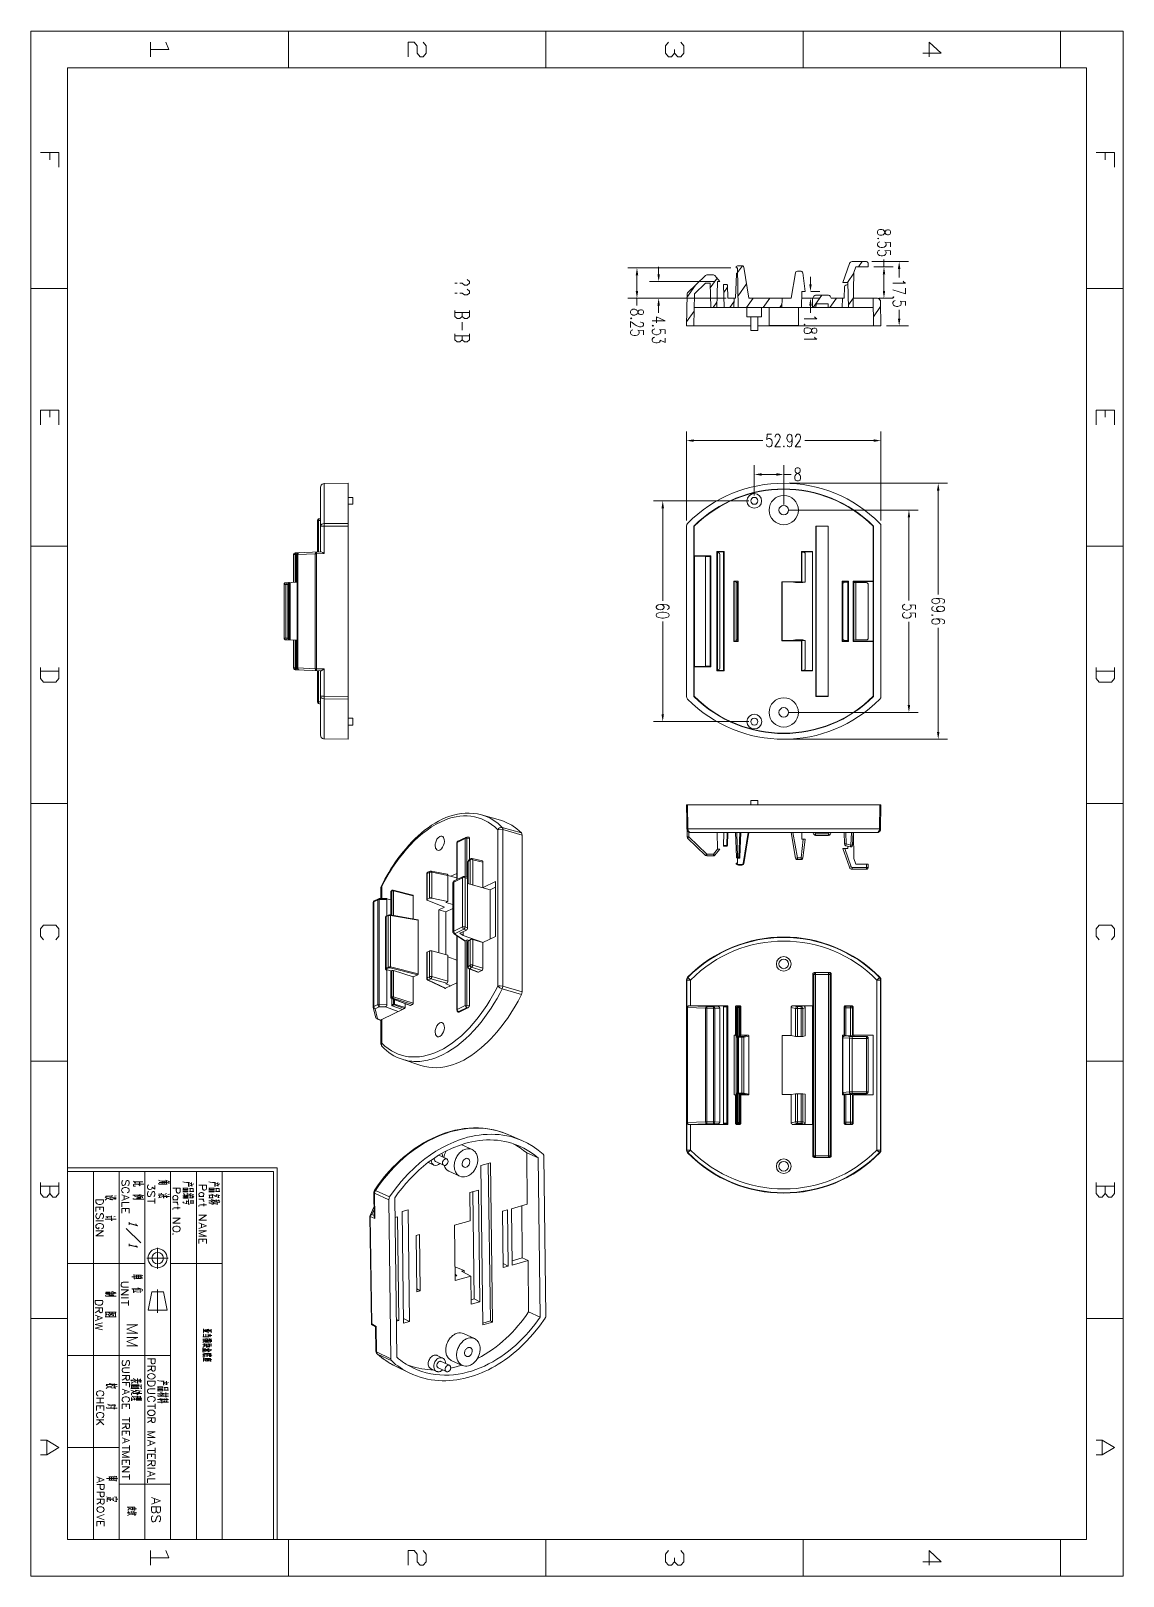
# Model space of a CAD drawing. Header units: millimetres. Extents: x 0 to 204, y 0 to 288.
import ezdxf

# ---------------------------------------------------------------- set-up
doc = ezdxf.new("R2010")
doc.units = ezdxf.units.MM

msp = doc.modelspace()

# ---------------------------------------------------------------- hatches: boundary and pattern name
h = msp.add_hatch(color=0)
h.dxf.hatch_style = 2
h.paths.add_polyline_path([(0, 287.951333), (0.105833, 287.951333), (0.105833, 287.930167), (0.084667, 287.8455), (0, 287.824333)])
h = msp.add_hatch(color=0)
h.dxf.hatch_style = 2
h.paths.add_polyline_path([(48.090667, 287.951333), (48.090667, 287.930167), (48.0695, 287.8455), (47.984833, 287.824333), (47.900167, 287.8455), (47.879, 287.930167), (47.879, 287.951333)])
h = msp.add_hatch(color=0)
h.dxf.hatch_style = 2
h.paths.add_polyline_path([(96.0755, 287.951333), (96.0755, 287.930167), (96.054333, 287.8455), (95.969667, 287.824333), (95.885, 287.8455), (95.863833, 287.930167), (95.863833, 287.951333)])
h = msp.add_hatch(color=0)
h.dxf.hatch_style = 2
h.paths.add_polyline_path([(144.060333, 287.951333), (144.060333, 287.930167), (144.039167, 287.8455), (143.9545, 287.824333), (143.869833, 287.8455), (143.848667, 287.930167), (143.848667, 287.951333)])
h = msp.add_hatch(color=0)
h.dxf.hatch_style = 2
h.paths.add_polyline_path([(192.045167, 287.951333), (192.045167, 287.930167), (192.024, 287.8455), (191.939333, 287.824333), (191.854667, 287.8455), (191.8335, 287.930167), (191.8335, 287.951333)])
h = msp.add_hatch(color=0)
h.dxf.hatch_style = 2
h.paths.add_polyline_path([(162.073167, 243.586), (161.6075, 243.586), (161.840333, 244.961833)])
h = msp.add_hatch(color=0)
h.dxf.hatch_style = 2
h.paths.add_polyline_path([(113.199333, 242.421833), (112.733667, 242.421833), (112.9665, 243.7765)])
h = msp.add_hatch(color=0)
h.dxf.hatch_style = 2
h.paths.add_polyline_path([(117.242167, 242.612333), (116.7765, 242.612333), (117.009333, 241.2365)])
h = msp.add_hatch(color=0)
h.dxf.hatch_style = 2
h.paths.add_polyline_path([(159.236833, 242.612333), (158.792333, 242.612333), (159.004, 243.988167)])
h = msp.add_hatch(color=0)
h.dxf.hatch_style = 2
h.paths.add_polyline_path([(113.199333, 239.500833), (112.733667, 239.500833), (112.9665, 238.125)])
h = msp.add_hatch(color=0)
h.dxf.hatch_style = 2
h.paths.add_polyline_path([(145.542, 240.749667), (145.076333, 240.749667), (145.309167, 239.373833)])
h = msp.add_hatch(color=0)
h.dxf.hatch_style = 2
h.paths.add_polyline_path([(159.236833, 239.500833), (158.792333, 239.500833), (159.004, 238.125)])
h = msp.add_hatch(color=0)
h.dxf.hatch_style = 2
h.paths.add_polyline_path([(117.242167, 236.749167), (116.7765, 236.749167), (117.009333, 238.125)])
h = msp.add_hatch(color=0)
h.dxf.hatch_style = 2
h.paths.add_polyline_path([(145.542, 236.749167), (145.076333, 236.749167), (145.309167, 238.125)])
h = msp.add_hatch(color=0)
h.dxf.hatch_style = 2
h.paths.add_polyline_path([(162.073167, 234.336167), (161.6075, 234.336167), (161.840333, 232.960333)])
h = msp.add_hatch(color=0)
h.dxf.hatch_style = 2
h.paths.add_polyline_path([(123.549833, 211.836), (123.549833, 211.370333), (122.195167, 211.603167)])
h = msp.add_hatch(color=0)
h.dxf.hatch_style = 2
h.paths.add_polyline_path([(157.099, 211.836), (157.099, 211.370333), (158.453667, 211.603167)])
h = msp.add_hatch(color=0)
h.dxf.hatch_style = 2
h.paths.add_polyline_path([(136.2075, 205.528333), (136.2075, 205.062667), (134.831667, 205.2955)])
h = msp.add_hatch(color=0)
h.dxf.hatch_style = 2
h.paths.add_polyline_path([(138.959167, 205.528333), (138.959167, 205.062667), (140.335, 205.2955)])
h = msp.add_hatch(color=0)
h.dxf.hatch_style = 2
h.paths.add_polyline_path([(169.3545, 202.289833), (168.888833, 202.289833), (169.121667, 203.6445)])
h = msp.add_hatch(color=0)
h.dxf.hatch_style = 2
h.paths.add_polyline_path([(118.004167, 199.009), (117.5385, 199.009), (117.771333, 200.363667)])
h = msp.add_hatch(color=0)
h.dxf.hatch_style = 2
h.paths.add_polyline_path([(163.8935, 197.2945), (163.427833, 197.2945), (163.660667, 198.649167)])
h = msp.add_hatch(color=0)
h.dxf.hatch_style = 2
h.paths.add_polyline_path([(163.8935, 162.327167), (163.427833, 162.327167), (163.660667, 160.951333)])
h = msp.add_hatch(color=0)
h.dxf.hatch_style = 2
h.paths.add_polyline_path([(118.004167, 160.612667), (117.5385, 160.612667), (117.771333, 159.236833)])
h = msp.add_hatch(color=0)
h.dxf.hatch_style = 2
h.paths.add_polyline_path([(169.3545, 157.310667), (168.888833, 157.310667), (169.121667, 155.934833)])
h = msp.add_hatch(color=0)
h.dxf.hatch_style = 2
h.paths.add_polyline_path([(38.692667, 71.331667), (38.692667, 69.2785)])
h = msp.add_hatch(color=0)
h.dxf.hatch_style = 2
h.paths.add_polyline_path([(39.391167, 70.908333), (39.391167, 69.7865)])
h = msp.add_hatch(color=0)
h.dxf.hatch_style = 2
h.paths.add_polyline_path([(38.692667, 68.368333), (38.692667, 66.315167)])
h = msp.add_hatch(color=0)
h.dxf.hatch_style = 2
h.paths.add_polyline_path([(39.391167, 67.8815), (39.391167, 66.7385)])
h = msp.add_hatch(color=0)
h.dxf.hatch_style = 2
h.paths.add_polyline_path([(47.879, 0), (47.900167, 0.084667), (47.984833, 0.105833), (48.0695, 0.084667), (48.090667, 0)])
h = msp.add_hatch(color=0)
h.dxf.hatch_style = 2
h.paths.add_polyline_path([(95.863833, 0), (95.885, 0.084667), (95.969667, 0.105833), (96.054333, 0.084667), (96.0755, 0)])
h = msp.add_hatch(color=0)
h.dxf.hatch_style = 2
h.paths.add_polyline_path([(143.848667, 0), (143.869833, 0.084667), (143.9545, 0.105833), (144.039167, 0.084667), (144.060333, 0)])
h = msp.add_hatch(color=0)
h.dxf.hatch_style = 2
h.paths.add_polyline_path([(191.8335, 0), (191.854667, 0.084667), (191.939333, 0.105833), (192.024, 0.084667), (192.045167, 0)])
h = msp.add_hatch(color=0)
h.dxf.hatch_style = 2
h.paths.add_polyline_path([(203.581, 0), (203.475167, 0), (203.496333, 0.084667), (203.581, 0.105833)])

# ---------------------------------------------------------------- linework, layer by layer
at = {"color": 0, "lineweight": 0}
for points in [[(0, 287.930167), (203.581, 287.930167)], [(0, 287.930167), (0, 0)], [(0, 287.930167), (203.581, 287.930167)], [(0, 287.930167), (0.021167, 287.930167)], [(25.146, 285.855833), (25.7175, 284.48), (22.2885, 284.48)], [(22.2885, 285.855833), (22.2885, 283.104167)], [(47.984833, 287.930167), (47.984833, 281.093333)], [(73.130833, 285.855833), (73.702333, 285.157333), (73.702333, 283.802667), (73.130833, 283.104167), (72.559333, 283.104167), (71.987833, 283.802667), (71.987833, 285.157333), (71.4375, 285.855833), (70.2945, 285.855833), (70.2945, 283.104167)], [(95.969667, 287.930167), (95.969667, 281.093333)], [(119.993833, 283.802667), (119.422333, 283.104167), (118.850833, 283.104167), (118.279333, 283.802667), (118.279333, 285.157333), (118.850833, 285.855833)], [(121.136833, 285.855833), (121.708333, 285.157333), (121.708333, 283.802667), (121.136833, 283.104167), (120.565333, 283.104167), (119.993833, 283.802667), (119.993833, 284.48)], [(143.9545, 287.930167), (143.9545, 281.093333)], [(167.407167, 283.104167), (167.407167, 285.855833), (169.693167, 283.802667), (166.264167, 283.802667)], [(191.939333, 287.930167), (191.939333, 281.093333)], [(203.581, 287.930167), (203.581, 0)], [(6.836833, 281.093333), (6.836833, 6.836833)], [(6.836833, 281.093333), (196.744167, 281.093333)], [(196.744167, 281.093333), (196.744167, 6.836833)], [(1.799167, 265.303), (5.228167, 265.303), (5.228167, 262.551333)], [(3.513667, 265.303), (3.513667, 263.927167)], [(198.543333, 265.303), (201.972333, 265.303), (201.972333, 262.551333)], [(200.257833, 265.303), (200.257833, 263.927167)], [(160.2105, 247.734667), (160.2105, 248.496667), (159.1945, 248.581333), (159.300333, 248.496667), (159.406167, 248.263833), (159.406167, 248.031), (159.300333, 247.819333), (159.0675, 247.65), (158.728833, 247.5865), (158.496, 247.5865), (158.157333, 247.65), (157.9245, 247.819333), (157.818667, 248.031), (157.818667, 248.263833), (157.9245, 248.496667), (158.0515, 248.581333), (158.263167, 248.644833)], [(153.289, 236.4105), (152.4, 236.4105), (152.273, 241.088333), (151.362833, 241.088333), (152.569333, 244.580833), (152.632833, 244.729), (152.759833, 244.856), (152.908, 244.940667), (153.077333, 244.961833), (155.723167, 244.961833)], [(153.077333, 244.961833), (152.865667, 244.9195), (152.675167, 244.771333), (152.569333, 244.580833)], [(153.077333, 244.961833), (155.723167, 244.961833)], [(154.918833, 244.961833), (154.2415, 243.988167)], [(156.061833, 244.623167), (156.040667, 244.750167), (155.977167, 244.856), (155.850167, 244.940667), (155.723167, 244.961833)], [(156.061833, 244.623167), (156.0195, 244.7925), (155.8925, 244.9195), (155.723167, 244.961833)], [(156.760333, 244.961833), (163.554833, 244.961833)], [(160.2105, 246.210667), (160.2105, 246.972667), (159.1945, 247.036167), (159.300333, 246.972667), (159.406167, 246.739833), (159.406167, 246.507), (159.300333, 246.274167), (159.0675, 246.126), (158.728833, 246.041333), (158.496, 246.041333), (158.157333, 246.126), (157.9245, 246.274167), (157.818667, 246.507), (157.818667, 246.739833), (157.9245, 246.972667), (158.0515, 247.036167), (158.263167, 247.120833)], [(159.004, 243.988167), (159.004, 245.364)], [(130.471333, 243.7765), (111.252, 243.7765)], [(112.9665, 242.421833), (112.9665, 239.500833)], [(117.009333, 242.612333), (117.009333, 243.967)], [(122.406833, 239.141), (125.751167, 242.3795), (125.857, 242.443), (125.984, 242.485333), (127.232833, 242.485333)], [(122.406833, 239.141), (125.751167, 242.3795)], [(125.984, 242.485333), (125.751167, 242.3795)], [(125.984, 242.485333), (127.232833, 242.485333)], [(127.486833, 242.358333), (127.381, 242.443), (127.232833, 242.485333)], [(127.486833, 242.358333), (127.381, 242.443), (127.232833, 242.485333)], [(127.486833, 242.358333), (128.397, 241.2365), (127.973667, 241.2365), (127.846667, 236.4105)], [(128.397, 241.2365), (127.486833, 242.358333)], [(131.5085, 242.697), (131.360333, 238.125)], [(131.699, 244.1575), (131.487333, 244.0305)], [(131.487333, 243.7765), (131.487333, 244.0305)], [(131.720167, 243.7765), (131.487333, 243.7765)], [(131.720167, 242.8875), (131.6355, 242.866333), (131.550833, 242.781667), (131.5085, 242.697)], [(131.868333, 244.199833), (131.699, 244.1575)], [(132.630333, 244.178667), (131.720167, 242.908667)], [(131.720167, 243.7765), (131.847167, 236.4105)], [(131.868333, 244.199833), (132.5245, 244.199833)], [(132.884333, 243.9035), (132.820833, 244.051667), (132.693833, 244.1575), (132.5245, 244.199833)], [(133.836833, 238.125), (132.884333, 243.9035)], [(142.536333, 242.8875), (141.710833, 238.125)], [(142.875, 243.162667), (142.726833, 243.120333), (142.599833, 243.035667), (142.536333, 242.8875)], [(142.875, 243.162667), (143.552333, 243.162667)], [(143.891, 242.866333), (143.8275, 243.0145), (143.721667, 243.120333), (143.552333, 243.162667)], [(143.891, 242.866333), (144.3355, 239.373833)], [(145.309167, 240.749667), (145.309167, 242.104333)], [(151.362833, 241.088333), (152.569333, 244.580833)], [(153.394833, 242.781667), (152.2095, 241.088333)], [(156.061833, 244.623167), (156.061833, 243.988167), (153.775833, 243.988167), (153.394833, 242.951), (153.289, 236.4105)], [(153.394833, 242.951), (153.289, 236.4105)], [(153.775833, 243.988167), (153.394833, 242.951)], [(153.775833, 243.988167), (156.061833, 243.988167)], [(156.061833, 243.988167), (156.061833, 244.623167)], [(157.099, 243.988167), (160.7185, 243.988167)], [(159.004, 239.500833), (159.004, 242.612333)], [(161.840333, 243.586), (161.840333, 241.977333)], [(0, 239.945333), (6.836833, 239.945333)], [(79.480833, 240.919), (79.036333, 240.919)], [(79.480833, 239.098667), (79.036333, 239.098667)], [(81.301167, 241.638667), (81.745667, 241.278833), (81.745667, 240.919), (81.301167, 240.559167), (80.8355, 240.559167), (80.391, 240.919), (79.925333, 240.919)], [(81.301167, 239.818333), (81.745667, 239.4585), (81.745667, 239.098667), (81.301167, 238.738833), (80.8355, 238.738833), (80.391, 239.098667), (79.925333, 239.098667)], [(127.359833, 241.2365), (115.294833, 241.2365)], [(127.846667, 236.4105), (126.746, 236.4105), (126.619, 240.961333), (125.751167, 240.961333), (123.676833, 238.9505), (123.571, 232.960333), (122.195167, 232.960333), (122.301, 238.908167)], [(123.8885, 240.580333), (122.279833, 238.294333)], [(122.406833, 239.141), (122.322167, 239.035167), (122.301, 238.908167)], [(122.406833, 239.141), (122.301, 238.908167)], [(123.571, 232.960333), (123.676833, 238.9505), (125.751167, 240.961333)], [(125.751167, 240.961333), (126.619, 240.961333)], [(126.619, 240.961333), (126.746, 236.4105)], [(127.889, 241.8715), (126.640167, 240.0935)], [(127.846667, 236.4105), (127.973667, 241.2365)], [(127.973667, 241.2365), (128.397, 241.2365)], [(129.116667, 240.686167), (129.688167, 240.686167)], [(129.116667, 240.686167), (129.2225, 236.4105)], [(129.836333, 240.199333), (129.137833, 239.225667)], [(129.836333, 240.559167), (129.794, 240.643833), (129.688167, 240.686167)], [(129.921, 238.125), (129.836333, 240.559167)], [(133.392333, 240.834333), (131.804833, 238.5695)], [(143.637, 236.4105), (143.721667, 239.373833)], [(144.3355, 239.373833), (143.721667, 239.373833)], [(145.3515, 239.373833), (147.023667, 239.373833)], [(152.273, 241.088333), (151.362833, 241.088333)], [(151.638, 240.241667), (151.5745, 238.125)], [(151.892, 240.580333), (151.722667, 240.453333), (151.638, 240.241667)], [(151.892, 240.580333), (152.273, 240.665)], [(152.273, 241.088333), (152.4, 236.4105)], [(162.581167, 241.3), (162.708167, 241.130667), (163.046833, 240.919), (160.633833, 240.919)], [(160.633833, 239.691333), (163.046833, 238.929333), (163.046833, 239.987667)], [(196.744167, 239.945333), (203.581, 239.945333)], [(129.6035, 238.125), (111.252, 238.125)], [(112.9665, 238.125), (112.9665, 236.749167)], [(127.359833, 238.125), (115.294833, 238.125)], [(117.009333, 236.749167), (117.009333, 235.3945)], [(122.195167, 232.960333), (122.301, 238.908167)], [(123.6345, 236.4105), (157.014333, 236.4105)], [(127.867833, 237.405333), (127.169333, 236.4105)], [(127.889, 238.125), (129.180167, 238.125)], [(129.921, 238.125), (131.360333, 238.125)], [(131.042833, 237.49), (130.280833, 236.4105)], [(131.021667, 236.4105), (131.064, 238.125)], [(134.598833, 238.125), (133.392333, 236.4105)], [(133.477, 236.4105), (133.477, 234.696)], [(133.836833, 238.125), (141.710833, 238.125)], [(136.2075, 236.4105), (136.2075, 234.696)], [(137.710333, 238.125), (136.503833, 236.4105)], [(137.583333, 236.4105), (137.583333, 233.023833)], [(139.996333, 236.960833), (139.615333, 236.4105)], [(139.975167, 236.4105), (140.0175, 238.125)], [(143.0655, 236.4105), (143.0655, 233.023833)], [(143.679333, 238.125), (145.7325, 238.125)], [(145.309167, 236.749167), (145.309167, 235.3945)], [(145.3515, 238.125), (147.023667, 238.125)], [(145.669, 238.125), (145.711333, 236.4105)], [(145.7325, 238.125), (145.965333, 238.506)], [(147.425833, 238.675333), (145.817167, 236.4105)], [(146.261667, 238.675333), (146.092333, 238.633), (145.965333, 238.506)], [(146.261667, 238.675333), (148.674667, 238.675333)], [(146.325167, 236.4105), (146.346333, 237.087833)], [(146.346333, 237.087833), (148.59, 237.087833)], [(148.59, 237.087833), (148.611167, 236.4105)], [(148.971, 238.506), (148.844, 238.633), (148.674667, 238.675333)], [(150.135167, 238.125), (148.928667, 236.4105)], [(149.182667, 238.125), (148.971, 238.506)], [(149.182667, 238.125), (151.5745, 238.125)], [(151.214667, 236.4105), (151.257, 238.125)], [(153.331333, 238.230833), (152.378833, 236.897333)], [(153.310167, 238.125), (157.691667, 238.125)], [(158.453667, 232.960333), (157.077833, 232.960333), (156.993167, 238.125), (157.691667, 238.125)], [(156.993167, 238.125), (157.077833, 232.960333)], [(158.390167, 236.601), (157.056667, 234.674833)], [(158.390167, 237.447667), (158.374116, 237.581529), (158.331479, 237.710067), (158.265368, 237.828915), (158.178897, 237.933706), (158.075178, 238.020076), (157.957325, 238.083659), (157.82845, 238.120089), (157.691667, 238.125)], [(158.390167, 237.447667), (158.347833, 237.659333), (158.242, 237.849833), (158.093833, 237.998), (157.903333, 238.103833), (157.691667, 238.125)], [(158.030333, 238.125), (160.7185, 238.125)], [(158.390167, 237.447667), (158.453667, 232.960333)], [(158.390167, 237.447667), (158.453667, 232.960333)], [(163.046833, 236.770333), (163.046833, 237.532333), (162.009667, 237.617), (162.136667, 237.532333), (162.2425, 237.320667), (162.2425, 237.087833), (162.136667, 236.855), (161.903833, 236.706833), (161.565167, 236.622167), (161.332333, 236.622167), (160.993667, 236.706833), (160.760833, 236.855), (160.633833, 237.087833), (160.633833, 237.320667), (160.760833, 237.532333), (160.866667, 237.617), (161.0995, 237.701667)], [(79.036333, 235.839), (79.036333, 234.738333), (79.480833, 234.3785), (79.925333, 234.3785), (80.391, 234.738333), (80.391, 235.479167)], [(81.745667, 235.479167), (79.036333, 235.479167)], [(80.391, 234.738333), (80.8355, 234.3785), (81.301167, 234.3785), (81.745667, 234.738333), (81.745667, 235.839)], [(80.391, 233.658833), (80.391, 232.198333)], [(113.6015, 233.701167), (113.707333, 233.701167), (113.940167, 233.6165), (114.046, 233.553), (114.173, 233.404833), (114.173, 233.087333), (114.046, 232.939167), (113.919618, 232.848848), (113.779825, 232.797906), (113.629063, 232.781996), (113.469771, 232.796771), (113.304389, 232.837887), (113.135358, 232.900998), (112.965118, 232.981759), (112.796108, 233.075824), (112.63077, 233.178847), (112.471543, 233.286484), (112.320868, 233.394388), (112.181184, 233.498215), (112.054931, 233.593618), (111.944551, 233.676252), (111.852483, 233.741773), (111.781167, 233.785833), (111.781167, 232.706333)], [(118.215833, 233.934), (115.802833, 233.934)], [(118.215833, 233.934), (116.607167, 234.696), (116.607167, 233.553)], [(123.613333, 235.754333), (122.195167, 233.7435)], [(136.2075, 234.696), (133.477, 234.696)], [(134.196667, 234.696), (134.196667, 232.134833)], [(135.487833, 234.696), (135.487833, 232.134833)], [(146.05, 234.696), (146.155833, 234.547833), (146.4945, 234.315), (144.102667, 234.315)], [(161.840333, 234.336167), (161.840333, 235.944833)], [(79.036333, 231.478667), (79.036333, 230.399167), (79.480833, 230.039333), (79.925333, 230.039333), (80.391, 230.399167), (80.391, 231.118833)], [(81.745667, 231.118833), (79.036333, 231.118833)], [(80.391, 230.399167), (80.8355, 230.039333), (81.301167, 230.039333), (81.745667, 230.399167), (81.745667, 231.478667)], [(114.173, 231.3305), (114.173, 232.0925), (113.135833, 232.177167), (113.262833, 232.0925), (113.368667, 231.859667), (113.368667, 231.626833), (113.262833, 231.394), (113.03, 231.245833), (112.691333, 231.182333), (112.4585, 231.182333), (112.119833, 231.245833), (111.887, 231.394), (111.781167, 231.626833), (111.781167, 231.859667), (111.887, 232.0925), (111.992833, 232.177167), (112.225667, 232.240667)], [(118.215833, 231.478667), (118.215833, 232.261833), (117.178667, 232.325333), (117.305667, 232.261833), (117.4115, 232.029), (117.4115, 231.796167), (117.305667, 231.563333), (117.072833, 231.415167), (116.734167, 231.3305), (116.501333, 231.3305), (116.162667, 231.415167), (115.929833, 231.563333), (115.802833, 231.796167), (115.802833, 232.029), (115.929833, 232.261833), (116.035667, 232.325333), (116.2685, 232.41)], [(118.215833, 230.716667), (118.215833, 229.87), (117.305667, 230.335667), (117.305667, 230.102833), (117.178667, 229.954667), (117.072833, 229.87), (116.734167, 229.8065), (116.501333, 229.8065), (116.162667, 229.87), (115.929833, 230.039333), (115.802833, 230.272167), (115.802833, 230.483833), (115.929833, 230.716667), (116.035667, 230.801333), (116.2685, 230.864833)], [(122.195167, 232.960333), (134.196667, 232.960333)], [(135.487833, 232.134833), (134.196667, 232.134833)], [(135.487833, 232.960333), (158.453667, 232.960333)], [(143.0655, 233.023833), (137.583333, 233.023833)], [(146.05, 230.864833), (146.155833, 230.716667), (146.4945, 230.483833), (144.102667, 230.483833)], [(159.490833, 232.960333), (163.554833, 232.960333)], [(1.799167, 217.297), (5.228167, 217.297), (5.228167, 214.5665)], [(1.799167, 217.297), (1.799167, 214.5665)], [(3.513667, 217.297), (3.513667, 215.942333)], [(198.543333, 217.297), (201.972333, 217.297), (201.972333, 214.5665)], [(198.543333, 217.297), (198.543333, 214.5665)], [(200.257833, 217.297), (200.257833, 215.942333)], [(122.195167, 196.701833), (122.195167, 213.317667)], [(158.453667, 196.701833), (158.453667, 213.317667)], [(123.549833, 211.603167), (136.419167, 211.603167)], [(138.027833, 212.809667), (137.265833, 212.809667), (137.181167, 211.7725), (137.265833, 211.8995), (137.498667, 212.005333), (137.7315, 212.005333), (137.943167, 211.8995), (138.1125, 211.666667), (138.176, 211.328), (138.176, 211.095167), (138.1125, 210.7565), (137.943167, 210.523667), (137.7315, 210.417833), (137.498667, 210.417833), (137.265833, 210.523667), (137.181167, 210.6295), (137.117667, 210.862333)], [(138.726333, 212.238167), (138.726333, 212.344), (138.789833, 212.576833), (138.8745, 212.703833), (139.022667, 212.809667), (139.340167, 212.809667), (139.488333, 212.703833), (139.551833, 212.576833), (139.6365, 212.344), (139.6365, 212.132333), (139.551833, 211.8995), (139.403667, 211.560833), (138.641667, 210.417833), (139.721167, 210.417833)], [(141.9225, 212.005333), (141.859, 211.666667), (141.710833, 211.433833), (141.478, 211.328), (141.393333, 211.328), (141.1605, 211.433833), (141.012333, 211.666667), (140.927667, 212.005333), (140.927667, 212.132333), (141.012333, 212.471), (141.1605, 212.703833), (141.393333, 212.809667), (141.478, 212.809667), (141.710833, 212.703833), (141.859, 212.471), (141.9225, 212.005333), (141.9225, 211.433833), (141.859, 210.862333), (141.710833, 210.523667), (141.478, 210.417833), (141.329833, 210.417833), (141.097, 210.523667), (141.012333, 210.7565)], [(142.536333, 212.238167), (142.536333, 212.344), (142.621, 212.576833), (142.705667, 212.703833), (142.853833, 212.809667), (143.150167, 212.809667), (143.3195, 212.703833), (143.383, 212.576833), (143.467667, 212.344), (143.467667, 212.132333), (143.383, 211.8995), (143.234833, 211.560833), (142.472833, 210.417833), (143.531167, 210.417833)], [(157.099, 211.603167), (144.229667, 211.603167)], [(134.831667, 201.400833), (134.831667, 207.01)], [(136.2075, 205.2955), (138.959167, 205.2955)], [(140.335, 199.686333), (140.335, 207.01)], [(140.335, 205.2955), (141.689667, 205.2955)], [(54.6735, 203.581), (54.461833, 203.559833), (54.271333, 203.454), (54.123167, 203.305833), (54.0385, 203.115333), (53.996167, 202.903667)], [(53.996167, 190.881), (53.996167, 202.903667)], [(54.6735, 203.581), (59.160833, 203.665667)], [(54.6735, 203.581), (54.6735, 196.130333)], [(59.160833, 203.665667), (59.160833, 155.934833)], [(158.263167, 196.1515), (157.316569, 197.061162), (156.336184, 197.912137), (155.324262, 198.704423), (154.283056, 199.438022), (153.21482, 200.112933), (152.121805, 200.729155), (151.006265, 201.28669), (149.870451, 201.785537), (148.716617, 202.225697), (147.547015, 202.607168), (146.363897, 202.929951), (145.169516, 203.194047), (143.966125, 203.399454), (142.755977, 203.546174), (141.541323, 203.634206), (140.324417, 203.66355), (139.10751, 203.634206), (137.892857, 203.546174), (136.682708, 203.399454), (135.479317, 203.194047), (134.284936, 202.929951), (133.101819, 202.607168), (131.932217, 202.225697), (130.778382, 201.785537), (129.642569, 201.28669), (128.527028, 200.729155), (127.434014, 200.112933), (126.365777, 199.438022), (125.324572, 198.704423), (124.31265, 197.912137), (123.332264, 197.061162), (122.385667, 196.1515)], [(157.077833, 195.664667), (156.189099, 196.503009), (155.269716, 197.287265), (154.321727, 198.017435), (153.347175, 198.693517), (152.348104, 199.315514), (151.326556, 199.883423), (150.284576, 200.397246), (149.224206, 200.856982), (148.14749, 201.262632), (147.056471, 201.614195), (145.953192, 201.911671), (144.839697, 202.155061), (143.718028, 202.344364), (142.59023, 202.479581), (141.458345, 202.560711), (140.324417, 202.587754), (139.190488, 202.560711), (138.058604, 202.479581), (136.930805, 202.344364), (135.809137, 202.155061), (134.695641, 201.911671), (133.592362, 201.614195), (132.501343, 201.262632), (131.424627, 200.856982), (130.364257, 200.397246), (129.322277, 199.883423), (128.300729, 199.315514), (127.301658, 198.693517), (126.327106, 198.017435), (125.379117, 197.287265), (124.459734, 196.503009), (123.571, 195.664667)], [(157.014333, 195.6435), (156.129538, 196.477133), (155.2141, 197.256983), (154.27006, 197.98305), (153.299463, 198.655335), (152.304352, 199.273837), (151.286768, 199.838556), (150.248756, 200.349492), (149.192357, 200.806645), (148.119615, 201.210016), (147.032573, 201.559604), (145.933274, 201.855409), (144.82376, 202.097432), (143.706074, 202.285671), (142.58226, 202.420128), (141.45436, 202.500802), (140.324417, 202.527694), (139.194474, 202.500802), (138.066574, 202.420128), (136.942759, 202.285671), (135.825074, 202.097432), (134.71556, 201.855409), (133.61626, 201.559604), (132.529218, 201.210016), (131.456476, 200.806645), (130.400078, 200.349492), (129.362065, 199.838556), (128.344482, 199.273837), (127.34937, 198.655335), (126.378773, 197.98305), (125.434734, 197.256983), (124.519295, 196.477133), (123.6345, 195.6435)], [(141.351, 203.6445), (170.836167, 203.6445)], [(169.121667, 202.289833), (169.121667, 182.901167)], [(59.160833, 201.019833), (59.986333, 201.019833)], [(59.160833, 199.728667), (59.986333, 199.728667)], [(59.986333, 201.019833), (59.986333, 199.728667)], [(133.815667, 200.363667), (116.056833, 200.363667)], [(117.771333, 199.009), (117.771333, 181.758167)], [(53.7845, 197.0405), (53.615167, 196.998167), (53.488167, 196.871167), (53.445833, 196.701833)], [(53.996167, 196.701833), (53.445833, 196.701833)], [(53.445833, 190.859833), (53.445833, 196.701833)], [(53.7845, 197.0405), (53.721, 197.019333), (53.6575, 196.934667), (53.615167, 196.701833)], [(53.615167, 196.701833), (53.615167, 190.859833)], [(53.996167, 197.0405), (53.7845, 197.0405)], [(54.6735, 196.130333), (54.440667, 196.088), (54.229, 196.003333), (54.059667, 195.855167), (53.996167, 195.6435)], [(59.160833, 196.1515), (54.6735, 196.130333)], [(54.6735, 195.6435), (54.6735, 196.130333)], [(122.385667, 196.1515), (122.2375, 195.939833), (122.195167, 195.664667)], [(141.351, 198.649167), (165.375167, 198.649167)], [(158.453667, 195.664667), (158.411333, 195.939833), (158.263167, 196.1515)], [(163.660667, 197.2945), (163.660667, 181.779333)], [(59.160833, 195.664667), (54.6735, 195.6435), (53.996167, 195.6435)], [(54.6735, 195.6435), (54.6735, 190.542333)], [(122.195167, 195.664667), (122.195167, 163.935833)], [(123.571, 195.664667), (123.571, 163.935833)], [(123.6345, 195.6435), (123.571, 195.664667)], [(123.6345, 195.6435), (123.6345, 190.140167)], [(146.325167, 195.664667), (146.325167, 163.935833)], [(146.325167, 195.664667), (148.611167, 195.664667)], [(146.325167, 195.664667), (146.346333, 195.6435)], [(146.346333, 195.6435), (146.346333, 163.957)], [(146.346333, 195.6435), (148.59, 195.6435)], [(148.611167, 195.664667), (148.59, 195.6435)], [(148.59, 195.6435), (148.59, 163.957)], [(148.611167, 195.664667), (148.611167, 163.935833)], [(157.077833, 195.664667), (157.014333, 195.6435)], [(157.014333, 195.6435), (157.014333, 185.42)], [(157.077833, 195.664667), (157.077833, 163.935833)], [(158.453667, 195.664667), (158.453667, 163.935833)], [(0, 191.9605), (6.836833, 191.9605)], [(49.297167, 190.711667), (49.127833, 190.648167), (49.000833, 190.542333), (48.9585, 190.373)], [(48.9585, 185.187167), (48.9585, 190.373)], [(49.233667, 190.373), (48.9585, 190.373)], [(49.445333, 190.711667), (49.3395, 190.6905), (49.276, 190.605833), (49.233667, 190.5)], [(49.233667, 185.187167), (49.233667, 190.5)], [(49.445333, 190.5), (49.233667, 190.5)], [(49.297167, 190.711667), (49.254833, 190.648167)], [(49.254833, 190.648167), (49.254833, 190.584667)], [(54.080833, 190.881), (49.297167, 190.711667)], [(49.445333, 190.711667), (49.445333, 190.5)], [(49.445333, 190.5), (49.678167, 190.521167)], [(49.445333, 190.5), (49.445333, 185.187167)], [(49.995667, 190.732833), (49.826333, 190.6905), (49.699333, 190.5635), (49.657, 190.394167)], [(49.741667, 190.394167), (49.657, 190.394167)], [(49.657, 169.2275), (49.657, 190.394167)], [(49.995667, 190.732833), (49.889833, 190.6905), (49.805167, 190.605833), (49.741667, 190.394167)], [(49.741667, 190.394167), (52.980167, 190.5)], [(49.741667, 190.394167), (49.741667, 169.2275)], [(52.980167, 190.5), (53.043667, 190.711667), (53.107167, 190.796333), (53.213, 190.838667)], [(53.213, 190.5), (52.980167, 190.5)], [(52.980167, 169.1005), (52.980167, 190.5)], [(53.213, 190.838667), (53.234167, 190.838667)], [(53.213, 190.838667), (53.213, 190.5)], [(53.213, 190.5), (54.6735, 190.542333)], [(53.213, 190.5), (53.213, 169.1005)], [(54.080833, 190.881), (54.398333, 190.732833), (54.6735, 190.542333)], [(123.6345, 190.140167), (126.746, 190.140167)], [(123.6345, 190.140167), (123.676833, 190.076667)], [(123.676833, 190.076667), (123.676833, 169.523833)], [(126.619, 190.034333), (125.751167, 190.034333), (123.676833, 190.076667)], [(126.746, 190.140167), (126.619, 190.034333)], [(126.746, 190.140167), (126.746, 169.460333)], [(127.846667, 190.923333), (127.846667, 168.677167)], [(127.846667, 190.923333), (129.2225, 190.923333)], [(127.846667, 190.923333), (127.973667, 190.754)], [(127.889, 190.881), (129.180167, 190.881)], [(127.973667, 168.8465), (127.973667, 190.754)], [(128.397, 190.4365), (128.343058, 190.584187), (128.25386, 190.683489), (128.130399, 190.738671), (127.973667, 190.754)], [(128.397, 169.185167), (128.397, 190.4365)], [(129.2225, 190.923333), (129.116667, 190.796333)], [(129.116667, 190.796333), (129.116667, 190.648167)], [(129.116667, 168.952333), (129.116667, 190.648167)], [(129.2225, 190.923333), (129.2225, 168.677167)], [(143.637, 190.923333), (143.637, 185.314167)], [(143.637, 190.923333), (145.711333, 190.923333)], [(143.637, 190.923333), (143.721667, 190.838667)], [(143.679333, 190.881), (145.669, 190.881)], [(143.721667, 185.250667), (143.721667, 190.838667)], [(143.721667, 190.838667), (143.975667, 190.838667)], [(144.3355, 190.478833), (144.317033, 190.537829), (144.310927, 190.569867), (144.31175, 190.584532), (144.312452, 190.600097), (144.301468, 190.62017), (144.275683, 190.66122), (144.229667, 190.732833), (144.158039, 190.778966), (144.116954, 190.804833), (144.096838, 190.815867), (144.081211, 190.815164), (144.066551, 190.814292), (144.034561, 190.820315), (143.975667, 190.838667)], [(144.3355, 185.250667), (144.3355, 190.478833)], [(145.711333, 190.923333), (145.669, 190.881)], [(145.669, 190.881), (145.669, 168.740667)], [(145.711333, 190.923333), (145.711333, 168.677167)], [(196.744167, 191.9605), (203.581, 191.9605)], [(125.751167, 169.566167), (125.751167, 190.034333)], [(126.619, 190.034333), (126.619, 169.566167)], [(47.455667, 185.123667), (47.353637, 185.070948), (47.264638, 184.994285), (47.202361, 184.897646), (47.1805, 184.785)], [(47.498, 185.123667), (47.328667, 185.081333), (47.222833, 184.954333), (47.1805, 184.785)], [(47.1805, 174.8155), (47.1805, 184.785)], [(47.1805, 184.785), (47.540333, 184.785)], [(47.455667, 185.123667), (47.498, 185.123667)], [(47.498, 185.123667), (49.657, 185.208333)], [(47.540333, 184.785), (47.5615, 184.9755), (47.582667, 185.060167), (47.646167, 185.123667)], [(47.540333, 184.785), (47.921333, 184.806167)], [(47.540333, 184.785), (47.540333, 174.8155)], [(48.0695, 185.144833), (47.963667, 185.1025), (47.921333, 185.017833)], [(47.921333, 174.603833), (47.921333, 185.017833)], [(47.984833, 185.017833), (47.921333, 185.017833)], [(48.090667, 185.144833), (48.048333, 185.144833), (48.006, 185.1025), (47.984833, 185.060167), (47.984833, 185.017833)], [(47.984833, 185.017833), (47.984833, 174.603833)], [(48.111833, 185.017833), (47.984833, 185.017833)], [(48.26, 185.144833), (48.1965, 185.144833), (48.175333, 185.123667), (48.154167, 185.1025), (48.133, 185.081333), (48.111833, 185.060167), (48.111833, 185.017833)], [(48.111833, 174.582667), (48.111833, 185.017833)], [(48.344667, 174.455667), (48.344667, 185.166)], [(131.021667, 185.42), (131.021667, 174.1805)], [(131.021667, 185.42), (131.847167, 185.42)], [(131.021667, 185.42), (131.064, 185.3565)], [(131.064, 185.3565), (131.064, 174.244)], [(131.064, 185.3565), (131.360333, 185.3565)], [(131.5085, 185.187167), (131.360333, 185.3565)], [(131.487333, 174.455667), (131.487333, 185.166)], [(131.487333, 185.166), (131.720167, 185.166)], [(131.5085, 185.187167), (131.720167, 185.187167)], [(131.720167, 185.166), (131.720167, 185.187167), (131.847167, 185.42)], [(131.720167, 185.187167), (131.741333, 185.187167)], [(131.720167, 174.455667), (131.720167, 185.166)], [(131.847167, 185.42), (131.847167, 174.1805)], [(139.975167, 185.314167), (139.975167, 174.286333)], [(139.975167, 185.314167), (143.637, 185.314167)], [(139.975167, 185.314167), (140.0175, 185.271833)], [(140.0175, 185.271833), (140.0175, 174.328667)], [(140.0175, 185.271833), (141.710833, 185.271833)], [(142.536333, 185.144833), (141.710833, 185.271833)], [(142.536333, 185.144833), (142.875, 185.144833)], [(142.875, 185.144833), (143.552333, 185.144833)], [(143.552333, 185.144833), (143.891, 185.144833)], [(143.637, 185.314167), (143.721667, 185.250667)], [(144.3355, 185.250667), (143.721667, 185.250667)], [(143.891, 185.144833), (144.3355, 185.250667)], [(151.214667, 185.42), (151.214667, 174.1805)], [(151.214667, 185.42), (152.4, 185.42)], [(151.214667, 185.42), (151.257, 185.3565)], [(151.257, 185.3565), (151.257, 174.244)], [(151.257, 185.3565), (151.5745, 185.3565)], [(151.722667, 185.250667), (151.659167, 185.250667), (151.5745, 185.2295), (151.511, 185.187167), (151.426333, 185.1025), (151.384, 185.039), (151.362833, 184.9755), (151.362833, 184.912)], [(151.362833, 174.6885), (151.362833, 184.912)], [(151.638, 185.271833), (151.5745, 185.3565)], [(151.638, 185.271833), (151.892, 185.271833)], [(152.273, 185.250667), (151.722667, 185.250667)], [(152.273, 185.271833), (151.892, 185.271833)], [(152.273, 185.250667), (152.4, 185.42)], [(152.273, 174.349833), (152.273, 185.250667)], [(152.4, 185.42), (152.4, 174.1805)], [(153.289, 174.1805), (153.289, 185.42)], [(153.289, 185.42), (157.014333, 185.42)], [(153.394833, 185.187167), (153.289, 185.42)], [(153.310167, 185.3565), (156.993167, 185.3565)], [(153.394833, 174.413333), (153.394833, 185.187167)], [(153.394833, 185.187167), (153.775833, 185.144833)], [(153.775833, 174.455667), (153.775833, 185.144833)], [(155.723167, 185.144833), (153.775833, 185.144833)], [(156.061833, 184.806167), (156.040915, 184.937962), (155.966186, 185.049054), (155.854615, 185.123369), (155.723167, 185.144833)], [(156.061833, 174.794333), (156.061833, 184.806167)], [(156.993167, 185.3565), (157.014333, 185.42)], [(156.993167, 174.244), (156.993167, 185.3565)], [(169.968333, 181.2925), (170.201167, 181.356), (170.307, 181.588833), (170.307, 181.758167), (170.201167, 181.969833), (169.8625, 182.139167), (169.291, 182.202667), (168.7195, 182.202667), (168.253833, 182.139167), (168.021, 181.969833), (167.915167, 181.758167), (167.915167, 181.6735), (168.021, 181.440667), (168.253833, 181.2925), (168.5925, 181.207833), (168.7195, 181.207833), (169.058167, 181.2925), (169.291, 181.440667), (169.396833, 181.6735), (169.396833, 181.758167), (169.291, 181.969833), (169.058167, 182.139167), (168.7195, 182.202667)], [(118.618, 180.1495), (118.850833, 180.234167), (118.956667, 180.445833), (118.956667, 180.615167), (118.850833, 180.826833), (118.512167, 180.996167), (117.940667, 181.059667), (117.369167, 181.059667), (116.9035, 180.996167), (116.691833, 180.826833), (116.564833, 180.615167), (116.564833, 180.5305), (116.691833, 180.297667), (116.9035, 180.1495), (117.263333, 180.064833), (117.369167, 180.064833), (117.707833, 180.1495), (117.940667, 180.297667), (118.0465, 180.5305), (118.0465, 180.615167), (117.940667, 180.826833), (117.707833, 180.996167), (117.369167, 181.059667)], [(164.867167, 180.191833), (164.867167, 180.953833), (163.83, 181.017333), (163.935833, 180.953833), (164.062833, 180.721), (164.062833, 180.488167), (163.935833, 180.255333), (163.724167, 180.107167), (163.364333, 180.0225), (163.152667, 180.0225), (162.792833, 180.107167), (162.581167, 180.255333), (162.454167, 180.488167), (162.454167, 180.721), (162.581167, 180.953833), (162.687, 181.017333), (162.919833, 181.102)], [(164.867167, 178.646667), (164.867167, 179.429833), (163.83, 179.493333), (163.935833, 179.429833), (164.062833, 179.197), (164.062833, 178.964167), (163.935833, 178.731333), (163.724167, 178.583167), (163.364333, 178.4985), (163.152667, 178.4985), (162.792833, 178.583167), (162.581167, 178.731333), (162.454167, 178.964167), (162.454167, 179.197), (162.581167, 179.429833), (162.687, 179.493333), (162.919833, 179.578)], [(169.523833, 179.747333), (169.164, 179.832), (168.952333, 179.980167), (168.825333, 180.213), (168.825333, 180.297667), (168.952333, 180.5305), (169.164, 180.678667), (169.523833, 180.742167), (169.629667, 180.742167), (169.968333, 180.678667), (170.201167, 180.5305), (170.307, 180.297667), (170.307, 180.213), (170.201167, 179.980167), (169.968333, 179.832), (169.523833, 179.747333), (168.952333, 179.747333), (168.380833, 179.832), (168.021, 179.980167), (167.915167, 180.213), (167.915167, 180.361167), (168.021, 180.594), (168.253833, 180.678667)], [(117.771333, 160.612667), (117.771333, 177.8635)], [(163.660667, 162.327167), (163.660667, 177.821167)], [(169.968333, 177.461333), (170.201167, 177.546), (170.307, 177.757667), (170.307, 177.927), (170.201167, 178.159833), (169.8625, 178.308), (169.291, 178.3715), (168.7195, 178.3715), (168.253833, 178.308), (168.021, 178.159833), (167.915167, 177.927), (167.915167, 177.842333), (168.021, 177.6095), (168.253833, 177.461333), (168.5925, 177.376667), (168.7195, 177.376667), (169.058167, 177.461333), (169.291, 177.6095), (169.396833, 177.842333), (169.396833, 177.927), (169.291, 178.159833), (169.058167, 178.308), (168.7195, 178.3715)], [(169.121667, 157.310667), (169.121667, 176.699333)], [(47.1805, 174.8155), (47.1805, 174.773167), (47.222833, 174.667333), (47.3075, 174.5615), (47.413333, 174.498), (47.498, 174.476833)], [(47.1805, 174.8155), (47.222833, 174.646167), (47.328667, 174.519167), (47.498, 174.476833)], [(47.540333, 174.8155), (47.1805, 174.8155)], [(47.498, 174.476833), (49.657, 174.392167)], [(47.921333, 174.794333), (47.540333, 174.8155)], [(47.646167, 174.476833), (47.582667, 174.519167), (47.540333, 174.8155)], [(47.921333, 174.603833), (47.963667, 174.498), (48.0695, 174.455667), (48.048333, 174.476833)], [(47.984833, 174.603833), (47.921333, 174.603833)], [(48.111833, 174.582667), (47.984833, 174.603833)], [(47.984833, 174.603833), (47.984833, 174.540333), (48.048333, 174.476833)], [(48.0695, 174.455667), (48.090667, 174.455667)], [(48.111833, 174.582667), (48.111833, 174.540333), (48.1965, 174.455667), (48.26, 174.455667)], [(48.9585, 169.248667), (48.9585, 174.4345)], [(49.233667, 169.1005), (49.233667, 174.413333)], [(49.445333, 174.413333), (49.445333, 169.1005)], [(131.064, 174.244), (131.021667, 174.1805)], [(131.021667, 174.1805), (131.847167, 174.1805)], [(131.064, 174.244), (131.360333, 174.244)], [(131.5085, 174.413333), (131.360333, 174.244)], [(131.487333, 174.455667), (131.720167, 174.455667)], [(131.720167, 174.413333), (131.5085, 174.413333)], [(131.847167, 174.1805), (131.720167, 174.413333), (131.720167, 174.455667)], [(131.720167, 174.413333), (131.741333, 174.413333)], [(140.0175, 174.328667), (139.975167, 174.286333)], [(139.975167, 174.286333), (143.637, 174.286333)], [(140.0175, 174.328667), (141.710833, 174.328667)], [(142.536333, 174.455667), (141.710833, 174.328667)], [(142.875, 174.455667), (142.536333, 174.455667)], [(142.875, 174.455667), (143.552333, 174.455667)], [(143.891, 174.455667), (143.552333, 174.455667)], [(143.637, 174.286333), (143.721667, 174.371)], [(143.637, 174.286333), (143.637, 168.677167)], [(143.721667, 168.783), (143.721667, 174.371)], [(144.3355, 174.371), (143.721667, 174.371)], [(143.891, 174.455667), (144.3355, 174.371)], [(144.3355, 169.121667), (144.3355, 174.371)], [(151.257, 174.244), (151.214667, 174.1805)], [(151.214667, 174.1805), (152.4, 174.1805)], [(151.257, 174.244), (151.5745, 174.244)], [(151.362833, 174.6885), (151.362833, 174.625), (151.384, 174.5615), (151.426333, 174.498), (151.511, 174.413333), (151.5745, 174.371), (151.659167, 174.371), (151.722667, 174.349833)], [(151.638, 174.328667), (151.5745, 174.244)], [(151.892, 174.328667), (151.638, 174.328667)], [(152.273, 174.349833), (151.722667, 174.349833)], [(151.892, 174.328667), (152.273, 174.328667)], [(152.4, 174.1805), (152.273, 174.349833)], [(153.289, 174.1805), (153.394833, 174.413333)], [(157.014333, 174.1805), (153.289, 174.1805)], [(156.993167, 174.244), (153.310167, 174.244)], [(153.394833, 174.413333), (153.775833, 174.455667)], [(155.723167, 174.455667), (153.775833, 174.455667)], [(155.723167, 174.455667), (155.857492, 174.478421), (155.965393, 174.550652), (156.036847, 174.660057), (156.061833, 174.794333)], [(156.993167, 174.244), (157.014333, 174.1805)], [(157.014333, 174.1805), (157.014333, 163.978167)], [(1.799167, 169.312167), (1.799167, 167.259), (2.370667, 166.581667), (4.656667, 166.581667), (5.228167, 167.259), (5.228167, 169.312167)], [(5.228167, 168.634833), (1.799167, 168.634833)], [(48.9585, 169.248667), (49.233667, 169.248667)], [(48.9585, 169.248667), (49.000833, 169.079333), (49.127833, 168.952333), (49.297167, 168.888833)], [(49.233667, 169.1005), (49.445333, 169.1005)], [(49.233667, 169.1005), (49.276, 168.994667), (49.3395, 168.931167), (49.445333, 168.888833)], [(49.254833, 169.015833), (49.254833, 168.9735)], [(49.254833, 168.9735), (49.297167, 168.888833)], [(49.297167, 168.888833), (54.080833, 168.7195)], [(49.678167, 169.1005), (49.445333, 169.1005)], [(49.445333, 169.1005), (49.445333, 168.888833)], [(49.657, 169.2275), (49.741667, 169.2275)], [(49.657, 169.2275), (49.699333, 169.058167), (49.826333, 168.931167), (49.995667, 168.867667)], [(52.980167, 169.1005), (49.741667, 169.2275)], [(49.741667, 169.2275), (49.805167, 168.994667), (49.889833, 168.91), (49.995667, 168.867667)], [(52.980167, 169.1005), (53.213, 169.1005)], [(53.213, 168.761833), (53.107167, 168.804167), (53.043667, 168.888833), (52.980167, 169.1005)], [(54.6735, 169.058167), (53.213, 169.1005)], [(53.213, 169.1005), (53.213, 168.761833)], [(53.213, 168.761833), (53.234167, 168.761833)], [(53.445833, 162.919833), (53.445833, 168.761833)], [(53.615167, 168.740667), (53.615167, 162.919833)], [(53.996167, 156.696833), (53.996167, 168.740667)], [(54.6735, 169.058167), (54.398333, 168.867667), (54.080833, 168.7195)], [(54.6735, 169.058167), (54.6735, 163.978167)], [(123.6345, 169.460333), (123.676833, 169.523833)], [(123.6345, 169.460333), (123.6345, 163.978167)], [(123.6345, 169.460333), (126.746, 169.460333)], [(123.676833, 169.523833), (125.751167, 169.566167)], [(125.751167, 169.566167), (126.619, 169.566167)], [(126.746, 169.460333), (126.619, 169.566167)], [(127.846667, 168.677167), (127.973667, 168.8465)], [(127.846667, 168.677167), (129.2225, 168.677167)], [(127.889, 168.740667), (129.180167, 168.740667)], [(127.973667, 168.8465), (128.12519, 168.866178), (128.257697, 168.930902), (128.354022, 169.038091), (128.397, 169.185167)], [(129.116667, 168.952333), (129.116667, 168.825333)], [(129.2225, 168.677167), (129.116667, 168.825333)], [(143.721667, 168.783), (143.637, 168.677167)], [(143.637, 168.677167), (145.711333, 168.677167)], [(143.679333, 168.740667), (145.669, 168.740667)], [(143.721667, 168.783), (143.975667, 168.783)], [(143.975667, 168.783), (144.062318, 168.791128), (144.131506, 168.808532), (144.18601, 168.835462), (144.228608, 168.872165), (144.262078, 168.918888), (144.289198, 168.975881), (144.312746, 169.043391), (144.3355, 169.121667)], [(145.711333, 168.677167), (145.669, 168.740667)], [(198.543333, 169.312167), (198.543333, 167.259), (199.114833, 166.581667), (201.400833, 166.581667), (201.972333, 167.259), (201.972333, 169.312167)], [(201.972333, 168.634833), (198.543333, 168.634833)], [(53.445833, 162.919833), (53.615167, 162.919833)], [(53.445833, 162.919833), (53.488167, 162.7505), (53.615167, 162.6235), (53.7845, 162.56)], [(53.996167, 162.898667), (53.615167, 162.919833)], [(53.615167, 162.919833), (53.636333, 162.708167), (53.699833, 162.6235), (53.7845, 162.56)], [(53.996167, 162.56), (53.7845, 162.56)], [(53.996167, 163.978167), (54.6735, 163.978167)], [(54.6735, 163.491333), (54.440667, 163.5125), (54.229, 163.597167), (54.059667, 163.745333), (53.996167, 163.978167)], [(59.160833, 163.935833), (54.6735, 163.978167)], [(54.6735, 163.491333), (54.6735, 163.978167)], [(54.6735, 163.491333), (54.6735, 156.0195)], [(54.6735, 163.491333), (59.160833, 163.449)], [(122.195167, 163.935833), (122.2375, 163.681833), (122.385667, 163.449)], [(122.385667, 163.449), (123.330492, 162.540363), (124.309448, 161.690348), (125.320261, 160.898954), (126.360655, 160.166182), (127.428354, 159.492032), (128.521083, 158.876504), (129.636566, 158.319597), (130.772528, 157.821313), (131.926694, 157.381649), (133.096788, 157.000608), (134.280535, 156.678188), (135.475658, 156.414391), (136.679884, 156.209215), (137.890936, 156.06266), (139.106538, 155.974728), (140.324417, 155.945417), (141.542295, 155.974728), (142.757898, 156.06266), (143.968949, 156.209215), (145.173175, 156.414391), (146.368299, 156.678188), (147.552045, 157.000608), (148.722139, 157.381649), (149.876305, 157.821313), (151.012267, 158.319597), (152.12775, 158.876504), (153.220479, 159.492032), (154.288178, 160.166182), (155.328572, 160.898954), (156.339385, 161.690348), (157.318342, 162.540363), (158.263167, 163.449)], [(123.571, 163.935833), (123.6345, 163.978167)], [(123.571, 163.935833), (124.457541, 163.098164), (125.375156, 162.314537), (126.321773, 161.584954), (127.29532, 160.909413), (128.293727, 160.287916), (129.314921, 159.720463), (130.35683, 159.207052), (131.417384, 158.747685), (132.494511, 158.342361), (133.586138, 157.99108), (134.690195, 157.693842), (135.80461, 157.450648), (136.927311, 157.261497), (138.056227, 157.126389), (139.189286, 157.045324), (140.324417, 157.018302), (141.459547, 157.045324), (142.592606, 157.126389), (143.721522, 157.261497), (144.844223, 157.450648), (145.958638, 157.693842), (147.062695, 157.99108), (148.154323, 158.342361), (149.231449, 158.747685), (150.292003, 159.207052), (151.333913, 159.720463), (152.355106, 160.287916), (153.353513, 160.909413), (154.32706, 161.584954), (155.273677, 162.314537), (156.191292, 163.098164), (157.077833, 163.935833)], [(123.6345, 163.978167), (124.513437, 163.142547), (125.424149, 162.360839), (126.364518, 161.633042), (127.332426, 160.959155), (128.325755, 160.339179), (129.342385, 159.773115), (130.380199, 159.260961), (131.437079, 158.802718), (132.510906, 158.398386), (133.599562, 158.047965), (134.700929, 157.751455), (135.812888, 157.508856), (136.933322, 157.320168), (138.060111, 157.185391), (139.191138, 157.104524), (140.324284, 157.077569), (141.457432, 157.104524), (142.588462, 157.185391), (143.715256, 157.320168), (144.835697, 157.508856), (145.947665, 157.751455), (147.049044, 158.047965), (148.137713, 158.398386), (149.211556, 158.802718), (150.268453, 159.260961), (151.306287, 159.773115), (152.322939, 160.339179), (153.316291, 160.959155), (154.284225, 161.633042), (155.224622, 162.360839), (156.135364, 163.142547), (157.014333, 163.978167)], [(146.325167, 163.935833), (146.346333, 163.957)], [(146.325167, 163.935833), (148.611167, 163.935833)], [(146.346333, 163.957), (148.59, 163.957)], [(148.611167, 163.935833), (148.59, 163.957)], [(157.014333, 163.978167), (157.077833, 163.935833)], [(158.263167, 163.449), (158.411333, 163.681833), (158.453667, 163.935833)], [(59.160833, 159.893), (59.986333, 159.893)], [(59.160833, 158.580667), (59.986333, 158.580667)], [(59.986333, 159.893), (59.986333, 158.580667)], [(133.815667, 159.236833), (116.056833, 159.236833)], [(141.351, 160.951333), (165.375167, 160.951333)], [(53.996167, 156.696833), (54.02883, 156.539169), (54.069555, 156.407594), (54.12174, 156.299493), (54.188783, 156.212249), (54.274083, 156.143244), (54.381036, 156.089863), (54.513043, 156.049487), (54.6735, 156.0195)], [(54.6735, 156.0195), (59.160833, 155.934833)], [(141.351, 155.934833), (170.836167, 155.934833)], [(0, 143.975667), (6.836833, 143.975667)], [(134.196667, 143.721667), (134.196667, 144.547167)], [(134.196667, 144.547167), (135.487833, 144.547167)], [(135.487833, 143.721667), (135.487833, 144.547167)], [(196.744167, 143.975667), (203.581, 143.975667)], [(83.989333, 141.859), (83.226866, 142.029945), (82.469579, 142.138241), (81.718114, 142.186384), (80.973112, 142.176868), (80.235216, 142.112188), (79.505066, 141.994838), (78.783304, 141.827314), (78.070571, 141.612111), (77.367509, 141.351722), (76.674759, 141.048644), (75.992963, 140.70537), (75.322762, 140.324396), (74.664797, 139.908216), (74.01971, 139.459326), (73.388142, 138.980219), (72.770735, 138.473392), (72.168131, 137.941338), (71.58097, 137.386552), (71.009894, 136.81153), (70.455544, 136.218765), (69.918563, 135.610754), (69.399591, 134.98999), (68.899269, 134.358969), (68.41824, 133.720185), (67.957145, 133.076133), (67.516625, 132.429308), (67.097321, 131.782205), (66.699875, 131.137319), (66.324929, 130.497143), (65.973123, 129.864174), (65.6451, 129.240906), (65.3415, 128.629833)], [(65.405, 128.481667), (65.858988, 129.35955), (66.348455, 130.245245), (66.872557, 131.133616), (67.430452, 132.019526), (68.021295, 132.89784), (68.644244, 133.763422), (69.298455, 134.611135), (69.983085, 135.435843), (70.697291, 136.23241), (71.440229, 136.9957), (72.211055, 137.720577), (73.008927, 138.401905), (73.833, 139.034547), (74.682433, 139.613368), (75.55638, 140.133231), (76.454, 140.589), (77.147436, 140.894456), (77.844418, 141.150878), (78.543237, 141.357363), (79.242179, 141.513008), (79.939534, 141.616908), (80.63359, 141.668159), (81.322635, 141.665858), (82.004958, 141.609101), (82.678848, 141.496984), (83.342592, 141.328603), (83.99448, 141.103055), (84.6328, 140.819436), (85.25584, 140.476841), (85.861889, 140.074367), (86.449235, 139.61111), (87.016167, 139.086167)], [(83.989333, 141.859), (87.524167, 140.843)], [(83.989333, 141.859), (84.531921, 141.684454), (85.061508, 141.472543), (85.575872, 141.22493), (86.072795, 140.943277), (86.550056, 140.629246), (87.005435, 140.284498), (87.436712, 139.910695), (87.841667, 139.5095)], [(122.195167, 143.721667), (122.301, 137.773833)], [(158.453667, 143.721667), (122.195167, 143.721667)], [(122.470333, 139.234333), (122.385667, 143.721667)], [(158.263167, 143.721667), (158.1785, 139.234333)], [(158.390167, 139.234333), (158.453667, 143.721667)], [(87.841667, 139.5095), (87.587667, 139.530667), (87.354833, 139.446), (87.164333, 139.297833), (87.016167, 139.086167)], [(87.968667, 139.1285), (87.481833, 139.192), (87.249, 139.149667), (87.016167, 139.086167)], [(87.016167, 109.9185), (87.016167, 139.086167)], [(91.545833, 138.091333), (91.5035, 138.303), (91.418833, 138.4935), (90.572167, 139.2555), (89.619667, 139.911667), (88.603667, 140.462), (88.0745, 140.673667), (87.524167, 140.843)], [(91.418833, 138.4935), (87.841667, 139.5095)], [(87.968667, 139.1285), (87.9475, 139.340167), (87.841667, 139.5095)], [(87.968667, 139.1285), (91.545833, 138.091333)], [(87.968667, 139.1285), (87.968667, 109.960833)], [(122.258667, 139.234333), (122.301, 139.022667), (122.406833, 138.832167), (122.555, 138.684), (122.7455, 138.578167), (122.957167, 138.557)], [(122.470333, 139.234333), (122.258667, 139.234333)], [(122.470333, 139.234333), (158.1785, 139.234333)], [(122.470333, 139.234333), (122.4915, 139.0015), (122.576167, 138.789833), (122.7455, 138.6205), (122.957167, 138.557)], [(122.639667, 137.773833), (122.6185, 138.641667)], [(157.691667, 138.557), (122.957167, 138.557)], [(127.889, 138.557), (127.973667, 135.4455)], [(129.180167, 138.557), (129.116667, 135.995833)], [(129.772833, 138.557), (129.688167, 136.122833)], [(129.836333, 136.122833), (129.921, 138.557)], [(131.360333, 138.557), (131.5085, 133.985)], [(131.720167, 133.985), (131.572, 138.557)], [(132.122333, 138.557), (131.953, 133.985)], [(132.164667, 133.985), (132.334, 138.557)], [(133.709833, 138.557), (132.736167, 132.7785)], [(132.884333, 132.757333), (133.836833, 138.557)], [(141.710833, 138.557), (142.536333, 133.7945)], [(142.875, 133.836833), (142.0495, 138.557)], [(143.721667, 137.308167), (143.679333, 138.557)], [(145.7325, 138.557), (145.965333, 138.176)], [(145.965333, 138.176), (146.261667, 138.324167)], [(146.261667, 138.324167), (146.134667, 138.557)], [(146.261667, 138.324167), (146.261667, 138.006667)], [(146.261667, 138.324167), (148.674667, 138.324167)], [(148.674667, 138.006667), (148.674667, 138.324167), (148.801667, 138.557)], [(148.674667, 138.324167), (148.971, 138.176)], [(148.971, 138.176), (149.182667, 138.557)], [(151.5745, 138.557), (151.638, 136.440333)], [(151.976667, 136.440333), (151.913167, 138.557)], [(152.950333, 138.557), (152.823333, 136.228667)], [(153.162, 136.2075), (153.289, 138.557)], [(153.310167, 138.557), (153.394833, 133.731)], [(157.691667, 138.557), (157.903333, 138.578167), (158.093833, 138.684), (158.242, 138.832167), (158.347833, 139.022667), (158.390167, 139.234333)], [(158.1785, 139.234333), (158.157333, 139.0015), (158.072667, 138.789833), (157.903333, 138.6205), (157.691667, 138.557)], [(158.390167, 139.234333), (158.1785, 139.234333)], [(76.221167, 137.837333), (75.903667, 137.6045), (75.692, 137.308167), (75.522667, 136.9695), (75.416833, 136.609667), (75.378959, 136.43537), (75.359038, 136.245848), (75.36031, 136.049422), (75.386009, 135.854414), (75.439375, 135.669145), (75.523642, 135.501939), (75.64205, 135.361117), (75.797833, 135.255)], [(76.623333, 137.879667), (76.411667, 137.900833), (76.221167, 137.837333)], [(76.221167, 135.297333), (76.5175, 135.530167), (76.729167, 135.8265), (76.8985, 136.186333), (77.004333, 136.546167), (77.067833, 136.906), (77.0255, 137.287), (76.8985, 137.646833), (76.7715, 137.795), (76.623333, 137.879667)], [(79.586667, 136.927167), (79.4385, 136.800167), (79.396167, 136.630833)], [(79.459667, 136.694333), (79.396167, 136.630833)], [(79.396167, 129.794), (79.396167, 136.630833)], [(80.9625, 137.435167), (79.459667, 136.694333)], [(79.544333, 136.906), (79.480833, 136.821333), (79.459667, 136.7155)], [(79.459667, 136.7155), (79.459667, 136.694333)], [(79.459667, 136.694333), (79.459667, 129.836333)], [(79.586667, 136.927167), (79.544333, 136.906)], [(79.586667, 136.927167), (81.0895, 137.668)], [(81.28, 137.498667), (80.9625, 137.435167), (80.983667, 137.562167), (81.0895, 137.668)], [(80.9625, 130.344333), (80.9625, 137.435167)], [(81.237667, 137.710333), (81.0895, 137.668)], [(81.237667, 137.710333), (81.576333, 137.689167)], [(81.237667, 137.710333), (81.28, 137.498667)], [(81.28, 137.498667), (81.7245, 137.4775)], [(81.28, 137.498667), (81.28, 130.259667)], [(81.7245, 137.4775), (81.7245, 137.541), (81.703333, 137.583333), (81.682167, 137.625667), (81.618667, 137.689167), (81.576333, 137.689167)], [(81.7245, 137.4775), (81.7245, 133.455833)], [(91.545833, 108.881333), (91.545833, 138.091333)], [(122.301, 137.773833), (122.406833, 137.541)], [(122.301, 137.773833), (122.6185, 137.773833)], [(122.639667, 137.773833), (122.406833, 137.541)], [(122.406833, 137.541), (125.751167, 134.3025)], [(122.6185, 137.773833), (122.639667, 137.773833)], [(125.984, 134.535333), (122.639667, 137.773833)], [(127.973667, 135.4455), (127.232833, 134.535333)], [(127.486833, 134.323667), (128.397, 135.4455)], [(127.973667, 135.4455), (128.397, 135.4455)], [(129.116667, 136.122833), (129.688167, 136.122833)], [(129.688167, 135.995833), (129.116667, 135.995833)], [(129.688167, 135.995833), (129.688167, 136.122833)], [(129.688167, 135.995833), (129.794, 136.038167), (129.836333, 136.122833)], [(129.688167, 136.122833), (129.836333, 136.122833)], [(143.975667, 137.308167), (143.552333, 133.836833)], [(143.721667, 137.308167), (144.3355, 137.308167)], [(143.891, 133.815667), (144.3355, 137.308167)], [(145.965333, 138.176), (146.092333, 138.049), (146.261667, 138.006667)], [(148.674667, 138.006667), (146.261667, 138.006667)], [(148.674667, 138.006667), (148.844, 138.049), (148.971, 138.176)], [(151.362833, 135.593667), (152.569333, 132.101167)], [(151.362833, 135.593667), (152.273, 135.593667)], [(151.638, 136.440333), (151.722667, 136.228667), (151.892, 136.101667)], [(151.638, 136.440333), (151.976667, 136.440333), (151.892, 136.101667)], [(152.886833, 132.185833), (151.722667, 135.593667)], [(152.738667, 135.89), (151.892, 136.101667)], [(152.823333, 136.228667), (151.976667, 136.440333)], [(152.273, 136.017), (152.273, 135.593667)], [(152.738667, 135.89), (152.929167, 135.911167), (153.0985, 136.017), (153.162, 136.2075)], [(152.738667, 135.89), (152.759833, 135.9535), (152.781, 136.017)], [(152.781, 136.017), (152.823333, 136.228667)], [(152.823333, 136.228667), (153.162, 136.2075)], [(75.797833, 135.255), (76.0095, 135.233833), (76.221167, 135.297333)], [(81.5975, 133.35), (81.491667, 133.223), (81.4705, 133.074833)], [(81.491667, 133.138333), (81.4705, 133.074833)], [(81.4705, 129.074333), (81.4705, 133.074833)], [(81.8515, 133.434667), (81.491667, 133.138333)], [(81.5975, 133.35), (81.512833, 133.244167), (81.491667, 133.138333)], [(81.491667, 133.138333), (81.491667, 129.053167)], [(81.936167, 133.646333), (81.5975, 133.35)], [(81.893833, 133.455833), (81.8515, 133.434667), (81.872667, 133.5405), (81.936167, 133.646333)], [(81.8515, 128.9685), (81.8515, 133.434667)], [(82.3595, 133.498167), (82.126667, 133.519333), (81.893833, 133.455833)], [(82.253667, 133.709833), (82.084333, 133.709833), (81.936167, 133.646333)], [(84.158667, 133.265333), (82.253667, 133.709833)], [(82.253667, 133.709833), (82.338333, 133.625167), (82.3595, 133.498167)], [(82.3595, 133.498167), (84.2645, 133.0325)], [(82.3595, 133.498167), (82.3595, 128.820333)], [(84.2645, 133.0325), (84.2645, 133.138333), (84.243333, 133.180667), (84.222167, 133.223), (84.179833, 133.244167), (84.158667, 133.265333)], [(84.2645, 133.0325), (84.2645, 128.291167)], [(125.751167, 134.3025), (125.984, 134.535333)], [(125.751167, 134.3025), (125.984, 134.196667)], [(125.984, 134.535333), (125.984, 134.196667)], [(125.984, 134.535333), (127.232833, 134.535333)], [(127.232833, 134.196667), (125.984, 134.196667)], [(127.232833, 134.196667), (127.232833, 134.535333)], [(127.232833, 134.535333), (127.486833, 134.323667)], [(127.232833, 134.196667), (127.381, 134.239), (127.486833, 134.323667)], [(131.487333, 132.6515), (131.487333, 132.884333)], [(131.487333, 132.884333), (131.720167, 132.884333)], [(131.7625, 132.6515), (131.487333, 132.799667)], [(131.699, 132.5245), (131.487333, 132.6515)], [(131.5085, 133.985), (131.550833, 133.879167), (131.614333, 133.815667), (131.720167, 133.7945)], [(131.5085, 133.985), (131.720167, 133.985)], [(131.699, 132.5245), (131.7625, 132.6515)], [(131.699, 132.5245), (131.868333, 132.482167)], [(131.720167, 133.985), (131.720167, 133.7945)], [(131.720167, 133.985), (131.953, 133.985)], [(131.720167, 132.884333), (131.720167, 133.7945)], [(131.953, 133.7945), (131.720167, 133.7945)], [(131.7625, 132.6515), (131.868333, 132.609167)], [(131.868333, 132.609167), (131.868333, 132.482167)], [(131.868333, 132.609167), (132.5245, 132.609167)], [(132.5245, 132.482167), (131.868333, 132.482167)], [(131.953, 133.7945), (131.953, 133.985)], [(131.953, 133.7945), (132.058833, 133.815667), (132.1435, 133.879167), (132.164667, 133.985)], [(131.953, 133.985), (132.164667, 133.985)], [(132.5245, 132.609167), (132.630333, 132.630333), (132.693833, 132.693833), (132.736167, 132.7785)], [(132.5245, 132.482167), (132.693833, 132.5245), (132.820833, 132.630333), (132.884333, 132.757333)], [(132.5245, 132.482167), (132.5245, 132.609167)], [(132.736167, 132.7785), (132.884333, 132.757333)], [(142.536333, 133.7945), (142.875, 133.836833)], [(142.536333, 133.7945), (142.599833, 133.646333), (142.726833, 133.5405), (142.875, 133.519333)], [(142.875, 133.836833), (142.875, 133.519333)], [(142.875, 133.836833), (143.552333, 133.836833)], [(143.552333, 133.519333), (142.875, 133.519333)], [(143.552333, 133.519333), (143.552333, 133.836833)], [(143.552333, 133.836833), (143.891, 133.815667)], [(143.552333, 133.519333), (143.721667, 133.561667), (143.8275, 133.6675), (143.891, 133.815667)], [(153.394833, 133.731), (153.775833, 132.693833)], [(153.775833, 132.693833), (156.061833, 132.693833)], [(155.723167, 131.720167), (155.723167, 132.693833)], [(156.061833, 132.058833), (156.061833, 132.693833)], [(73.9775, 131.148667), (73.829333, 131.021667), (73.787, 130.852333)], [(73.8505, 130.937), (73.787, 130.852333)], [(73.787, 130.852333), (73.787, 126.0475)], [(73.9775, 131.148667), (73.935167, 131.1275), (73.871667, 131.042833), (73.8505, 130.937)], [(74.273833, 131.1275), (73.8505, 130.937)], [(73.8505, 130.937), (73.8505, 126.111)], [(73.9775, 131.148667), (74.400833, 131.360333)], [(74.273833, 131.1275), (74.295, 131.275667), (74.400833, 131.360333)], [(74.718333, 131.169833), (74.506667, 131.191), (74.273833, 131.1275)], [(74.273833, 126.322667), (74.273833, 131.1275)], [(74.6125, 131.3815), (74.400833, 131.360333)], [(74.6125, 131.3815), (77.597, 130.788833)], [(74.6125, 131.3815), (74.697167, 131.296833), (74.718333, 131.169833)], [(74.718333, 131.169833), (77.724, 130.556)], [(74.718333, 131.169833), (74.718333, 126.365)], [(77.724, 130.556), (77.722214, 130.625321), (77.698865, 130.694377), (77.656333, 130.752453), (77.597, 130.788833)], [(77.724, 130.577167), (79.396167, 130.1115)], [(77.724, 130.556), (77.724, 125.73)], [(78.2955, 130.429), (79.396167, 130.958167)], [(80.433333, 130.132667), (78.8035, 129.328333)], [(80.560333, 130.3655), (78.909333, 129.561167)], [(80.433333, 130.132667), (80.4545, 130.280833), (80.560333, 130.3655)], [(80.920167, 130.153833), (80.666167, 130.196167), (80.433333, 130.132667)], [(80.433333, 120.9675), (80.433333, 130.132667)], [(80.793167, 130.386667), (80.560333, 130.3655)], [(81.28, 130.259667), (80.793167, 130.386667)], [(80.793167, 130.386667), (80.899, 130.302), (80.920167, 130.153833)], [(80.920167, 130.153833), (81.407, 130.026833)], [(80.920167, 130.153833), (80.920167, 120.988667)], [(81.407, 130.026833), (81.407, 130.090333), (81.3435, 130.217333), (81.322333, 130.2385), (81.28, 130.259667)], [(81.407, 130.026833), (81.407, 120.819333)], [(152.886833, 132.185833), (152.569333, 132.101167)], [(152.569333, 132.101167), (152.675167, 131.8895), (152.865667, 131.7625), (153.077333, 131.720167)], [(152.886833, 132.185833), (152.9715, 132.101167), (153.077333, 132.058833)], [(153.077333, 132.058833), (155.723167, 132.058833)], [(153.077333, 132.058833), (153.077333, 131.720167)], [(155.723167, 131.720167), (153.077333, 131.720167)], [(155.723167, 131.720167), (155.8925, 131.7625), (156.0195, 131.8895), (156.061833, 132.058833)], [(155.723167, 132.058833), (156.061833, 132.058833)], [(65.3415, 128.629833), (65.256833, 128.312333)], [(65.405, 128.481667), (65.320333, 128.418167), (65.256833, 128.312333)], [(65.256833, 128.312333), (65.256833, 126.280333)], [(65.3415, 128.629833), (65.362667, 128.545167), (65.405, 128.481667)], [(65.405, 128.481667), (65.405, 126.280333)], [(67.204167, 127.719667), (67.1195, 127.656167), (67.098333, 127.550333)], [(67.140667, 127.592667), (67.098333, 127.550333)], [(67.098333, 127.550333), (67.098333, 123.211167)], [(67.204167, 127.719667), (67.140667, 127.656167), (67.140667, 127.592667)], [(67.288833, 127.656167), (67.140667, 127.592667)], [(67.140667, 127.592667), (67.140667, 123.19)], [(67.352333, 127.804333), (67.204167, 127.719667)], [(67.564, 127.677333), (67.415833, 127.6985), (67.288833, 127.656167), (67.31, 127.740833), (67.352333, 127.804333)], [(67.288833, 123.168833), (67.288833, 127.656167)], [(67.5005, 127.804333), (67.352333, 127.804333)], [(71.162333, 126.894167), (67.5005, 127.804333)], [(67.5005, 127.804333), (67.542833, 127.762), (67.564, 127.677333)], [(67.564, 127.677333), (67.564, 123.1265)], [(67.564, 127.677333), (71.247, 126.767167)], [(71.247, 126.767167), (71.225833, 126.8095), (71.225833, 126.851833), (71.1835, 126.894167), (71.162333, 126.894167)], [(71.247, 126.767167), (71.247, 122.470333)], [(78.8035, 129.455333), (78.718833, 129.3495), (78.6765, 129.243667)], [(78.6765, 129.2225), (78.718833, 129.286), (78.8035, 129.328333)], [(78.6765, 129.201333), (78.6765, 129.2225)], [(78.6765, 120.036167), (78.6765, 129.201333)], [(78.824667, 129.4765), (78.8035, 129.455333)], [(78.8035, 129.455333), (78.8035, 129.328333)], [(78.8035, 129.328333), (78.8035, 120.163167)], [(78.909333, 129.561167), (78.824667, 129.4765)], [(85.619167, 127.910167), (81.407, 129.0955)], [(86.571667, 129.413), (84.285667, 128.291167)], [(86.571667, 128.375833), (85.619167, 127.910167)], [(85.619167, 127.910167), (85.619167, 118.702667)], [(86.571667, 129.413), (86.571667, 119.168333)], [(64.008, 125.857), (63.859833, 125.73), (63.8175, 125.5395)], [(63.902167, 125.624167), (63.8175, 125.5395)], [(63.8175, 105.960333), (63.8175, 125.5395)], [(64.664167, 126.005167), (63.902167, 125.624167)], [(64.008, 125.857), (63.965667, 125.814667), (63.902167, 125.73), (63.902167, 125.624167)], [(63.902167, 125.624167), (63.902167, 106.129667)], [(64.791167, 126.238), (64.008, 125.857)], [(64.939333, 126.068667), (64.664167, 126.005167), (64.685333, 126.132167), (64.791167, 126.238)], [(64.664167, 106.510667), (64.664167, 126.005167)], [(64.918167, 126.259167), (64.791167, 126.238)], [(66.188167, 126.3015), (64.918167, 126.259167)], [(64.918167, 126.259167), (64.939333, 126.068667)], [(64.939333, 126.068667), (66.3575, 126.111)], [(64.939333, 126.068667), (64.939333, 106.553)], [(66.3575, 126.111), (66.3575, 126.153333), (66.336333, 126.216833), (66.315167, 126.259167), (66.294, 126.280333), (66.251667, 126.3015), (66.188167, 126.3015)], [(67.098333, 126.005167), (66.336333, 126.216833)], [(66.3575, 126.111), (66.3575, 123.041833)], [(73.8505, 126.111), (73.829333, 126.111), (73.787, 126.068667), (73.787, 126.005167), (73.808167, 125.984), (73.829333, 125.962833), (73.871667, 125.962833)], [(73.8505, 126.111), (74.273833, 126.322667)], [(73.871667, 125.962833), (77.067833, 124.671667)], [(74.718333, 126.365), (74.676, 126.365), (74.6125, 126.386167), (74.4855, 126.386167), (74.422, 126.365), (74.3585, 126.365), (74.273833, 126.322667)], [(74.718333, 126.365), (77.724, 125.73)], [(76.030667, 124.1425), (77.067833, 124.671667)], [(76.030667, 124.1425), (77.343, 123.7615)], [(76.030667, 116.162667), (76.030667, 124.1425)], [(77.724, 125.73), (77.343, 125.5395)], [(78.6765, 125.1585), (77.343, 125.5395)], [(77.343, 123.7615), (78.6765, 124.417667)], [(2.370667, 118.575667), (1.799167, 119.274167), (1.799167, 120.628833), (2.370667, 121.327333), (4.656667, 121.327333), (5.228167, 120.628833), (5.228167, 119.274167), (4.656667, 118.575667)], [(66.124667, 122.830167), (66.145833, 122.851333), (66.1035, 122.766667)], [(66.1035, 122.7455), (66.124667, 122.830167)], [(66.1035, 122.7455), (66.1035, 122.766667)], [(66.1035, 122.7455), (66.1035, 113.135833)], [(66.124667, 122.830167), (66.167, 122.8725), (66.209333, 122.893667)], [(66.124667, 113.2205), (66.124667, 122.830167)], [(66.145833, 122.851333), (66.188167, 122.957167), (66.251667, 122.978333)], [(66.6115, 123.084167), (66.209333, 122.893667)], [(66.251667, 122.978333), (66.209333, 122.893667)], [(66.209333, 122.893667), (66.209333, 113.305167)], [(66.653833, 123.19), (66.251667, 122.978333)], [(66.6115, 123.084167), (66.653833, 123.19)], [(66.6115, 123.084167), (66.696167, 123.1265), (67.056, 123.1265)], [(66.6115, 113.495667), (66.6115, 123.084167)], [(66.653833, 123.19), (66.823167, 123.232333), (67.013667, 123.211167)], [(72.136, 122.301), (67.013667, 123.211167)], [(67.013667, 123.211167), (67.056, 123.1265)], [(67.056, 123.1265), (67.056, 113.538)], [(67.056, 123.1265), (72.178333, 122.216333)], [(72.178333, 122.216333), (72.178333, 122.258667), (72.157167, 122.279833), (72.136, 122.301)], [(72.178333, 122.216333), (72.178333, 112.246833)], [(77.343, 115.824), (77.343, 123.7615)], [(78.8035, 120.163167), (80.433333, 120.9675)], [(81.407, 120.819333), (80.920167, 120.988667)], [(199.114833, 118.575667), (198.543333, 119.274167), (198.543333, 120.628833), (199.114833, 121.327333), (201.400833, 121.327333), (201.972333, 120.628833), (201.972333, 119.274167), (201.400833, 118.575667)], [(78.8035, 120.163167), (78.718833, 120.099667), (78.6765, 120.036167)], [(78.6765, 120.036167), (78.6765, 120.015)], [(78.6765, 120.015), (78.697667, 119.930333), (78.761167, 119.8245), (78.845833, 119.718667)], [(78.8035, 120.163167), (78.867, 119.930333), (78.951667, 119.8245), (79.0575, 119.761), (79.015167, 119.718667), (79.036333, 119.655167)], [(78.845833, 119.718667), (78.888167, 119.6975)], [(78.867, 119.6975), (80.8355, 118.385167)], [(78.867, 119.6975), (78.994, 119.655167), (79.036333, 119.655167)], [(80.9625, 118.385167), (79.036333, 119.655167)], [(80.687333, 120.565333), (79.0575, 119.761)], [(79.396167, 105.515833), (79.396167, 119.337667)], [(79.459667, 119.295333), (79.459667, 105.579333)], [(81.195333, 120.396), (79.967667, 119.803333)], [(80.560333, 119.401167), (79.967667, 119.803333)], [(80.560333, 120.0785), (80.560333, 119.401167)], [(80.560333, 119.401167), (84.285667, 118.0465)], [(81.195333, 120.396), (80.687333, 120.565333)], [(80.8355, 118.385167), (80.856667, 118.364), (80.9625, 118.364), (80.9625, 118.385167)], [(81.322333, 118.5545), (80.9625, 118.385167)], [(80.9625, 106.320167), (80.9625, 118.385167)], [(81.195333, 120.396), (81.286697, 120.475689), (81.352364, 120.577901), (81.392431, 120.694996), (81.407, 120.819333)], [(81.28, 118.533333), (81.28, 106.383667)], [(81.322333, 118.5545), (81.661, 118.4275)], [(81.491667, 118.3005), (81.491667, 118.279333), (81.4705, 118.279333), (81.4705, 118.237)], [(81.4705, 113.453333), (81.4705, 118.237)], [(81.8515, 118.596833), (81.491667, 118.3005)], [(81.491667, 118.3005), (81.491667, 113.516833)], [(81.8515, 118.596833), (81.893833, 118.639167), (81.915, 118.639167), (81.936167, 118.660333), (81.999667, 118.660333), (82.042, 118.6815), (82.2325, 118.6815), (82.274833, 118.660333), (82.338333, 118.660333), (82.3595, 118.639167)], [(81.8515, 113.834333), (81.8515, 118.596833)], [(82.3595, 118.639167), (84.2645, 118.0465)], [(82.3595, 118.639167), (82.3595, 113.876667)], [(84.2645, 118.0465), (86.571667, 119.168333)], [(158.263167, 111.590667), (157.313716, 112.49956), (156.331029, 113.349815), (155.317321, 114.141432), (154.274809, 114.87441), (153.205707, 115.548751), (152.112232, 116.164453), (150.9966, 116.721516), (149.861025, 117.219942), (148.707725, 117.659729), (147.538914, 118.040878), (146.356809, 118.363388), (145.163625, 118.62726), (143.961578, 118.832494), (142.752884, 118.97909), (141.539758, 119.067048), (140.324417, 119.096367), (139.109075, 119.067048), (137.895949, 118.97909), (136.687255, 118.832494), (135.485208, 118.62726), (134.292024, 118.363388), (133.109919, 118.040878), (131.941108, 117.659729), (130.787808, 117.219942), (129.652234, 116.721516), (128.536601, 116.164453), (127.443126, 115.548751), (126.374025, 114.87441), (125.331512, 114.141432), (124.317805, 113.349815), (123.335117, 112.49956), (122.385667, 111.590667)], [(158.1785, 111.548333), (157.242276, 112.452218), (156.27129, 113.297765), (155.267859, 114.084979), (154.2343, 114.81386), (153.172932, 115.484411), (152.08607, 116.096635), (150.976031, 116.650532), (149.845134, 117.146106), (148.695694, 117.583359), (147.53003, 117.962292), (146.350458, 118.282908), (145.159295, 118.545209), (143.958858, 118.749196), (142.751465, 118.894873), (141.539433, 118.982241), (140.325078, 119.011303), (139.110718, 118.98206), (137.89867, 118.894515), (136.691252, 118.74867), (135.490779, 118.544526), (134.299569, 118.282087), (133.11994, 117.961354), (131.954209, 117.582329), (130.804692, 117.145015), (129.673706, 116.649413), (128.56357, 116.095526), (127.476599, 115.483356), (126.415112, 114.812905), (125.381424, 114.084175), (124.377854, 113.297168), (123.406718, 112.451887), (122.470333, 111.548333)], [(157.691667, 111.0615), (156.784783, 111.940725), (155.843338, 112.763226), (154.869634, 113.529002), (153.865978, 114.238054), (152.834671, 114.890383), (151.77802, 115.485987), (150.698327, 116.024866), (149.597897, 116.507022), (148.479034, 116.932453), (147.344042, 117.30116), (146.195226, 117.613144), (145.034889, 117.868402), (143.865335, 118.066937), (142.688869, 118.208747), (141.507795, 118.293834), (140.324417, 118.322196), (139.141038, 118.293834), (137.959964, 118.208747), (136.783498, 118.066937), (135.613944, 117.868402), (134.453607, 117.613144), (133.304791, 117.30116), (132.169799, 116.932453), (131.050936, 116.507022), (129.950506, 116.024866), (128.870813, 115.485987), (127.814162, 114.890383), (126.782856, 114.238054), (125.779199, 113.529002), (124.805496, 112.763226), (123.86405, 111.940725), (122.957167, 111.0615)], [(73.8505, 116.289667), (73.787, 116.226167), (73.787, 116.205)], [(73.787, 116.205), (73.787, 111.400167)], [(73.8505, 116.289667), (74.273833, 116.480167)], [(73.8505, 116.289667), (73.8505, 111.484833)], [(74.718333, 116.5225), (74.668782, 116.52108), (74.639024, 116.523178), (74.622463, 116.527616), (74.602537, 116.538799), (74.585976, 116.543187), (74.556218, 116.545202), (74.506667, 116.543667), (74.464333, 116.543667), (74.443167, 116.5225), (74.337333, 116.5225), (74.316167, 116.501333), (74.295, 116.501333), (74.273833, 116.480167)], [(74.273833, 111.675333), (74.273833, 116.480167)], [(74.718333, 116.5225), (74.718333, 111.717667)], [(74.718333, 116.5225), (77.724, 115.718167)], [(77.724, 115.718167), (77.724, 110.892167)], [(79.396167, 114.786833), (77.724, 115.400667)], [(84.2645, 118.0465), (84.2645, 113.284)], [(66.1035, 113.135833), (66.124667, 113.2205)], [(66.1035, 113.135833), (66.1035, 113.114667), (66.124667, 113.0935), (66.124667, 113.051167), (66.145833, 113.03), (66.188167, 112.987667), (66.209333, 112.987667), (66.2305, 112.9665)], [(66.272833, 113.0935), (66.167, 113.135833), (66.124667, 113.2205), (66.209333, 113.305167), (66.2305, 113.199333), (66.315167, 113.135833)], [(66.209333, 113.305167), (66.6115, 113.495667)], [(66.2305, 112.9665), (66.272833, 113.0935)], [(66.2305, 112.9665), (66.294, 112.945333)], [(66.272833, 113.0935), (66.315167, 113.135833)], [(66.294, 112.945333), (66.421, 113.008833)], [(66.717333, 113.3475), (66.315167, 113.135833)], [(66.3575, 112.987667), (66.3575, 106.531833)], [(66.421, 113.008833), (67.140667, 112.776)], [(66.717333, 113.3475), (66.653833, 113.411), (66.6115, 113.495667), (66.823167, 113.538), (67.056, 113.538), (66.971333, 113.3475)], [(66.717333, 113.3475), (66.844333, 113.368667), (66.971333, 113.3475)], [(66.971333, 113.3475), (72.093667, 112.0775)], [(72.178333, 112.246833), (67.056, 113.538)], [(67.098333, 112.7125), (67.140667, 112.776)], [(67.098333, 112.7125), (67.098333, 107.823)], [(67.140667, 112.776), (67.288833, 112.8395)], [(67.140667, 112.776), (67.140667, 107.865333)], [(67.288833, 112.8395), (67.415833, 112.860667), (67.564, 112.860667)], [(67.288833, 107.95), (67.288833, 112.8395)], [(67.564, 112.860667), (67.564, 107.95)], [(67.564, 112.860667), (71.247, 111.654167)], [(81.4705, 113.453333), (81.4705, 113.495667), (81.491667, 113.495667), (81.491667, 113.516833)], [(81.4705, 113.453333), (81.534, 113.262833), (81.682167, 113.135833)], [(81.491667, 113.516833), (81.8515, 113.834333)], [(81.491667, 113.516833), (81.491667, 113.453333), (81.512833, 113.411), (81.512833, 113.389833), (81.534, 113.368667), (81.555167, 113.326333), (81.555167, 113.305167), (81.5975, 113.262833), (81.639833, 113.241667), (81.703333, 113.178167), (81.745667, 113.157), (81.766833, 113.157), (81.809167, 113.135833), (81.682167, 113.135833)], [(83.312, 112.522), (81.682167, 113.135833)], [(81.7245, 113.135833), (81.7245, 106.341333)], [(81.809167, 113.135833), (82.147833, 113.453333)], [(83.417833, 112.543167), (81.809167, 113.135833)], [(82.147833, 113.453333), (84.052833, 112.860667)], [(84.2645, 113.284), (82.3595, 113.876667)], [(83.312, 112.522), (83.3755, 112.522), (83.396667, 112.543167), (83.417833, 112.543167)], [(84.052833, 112.860667), (83.417833, 112.543167)], [(84.052833, 112.860667), (84.094389, 112.878311), (84.135516, 112.921918), (84.172342, 112.97194), (84.201, 113.008833), (84.228136, 113.078667), (84.250609, 113.142845), (84.264153, 113.208809), (84.2645, 113.284)], [(146.134667, 112.479667), (146.05, 112.479667), (145.9865, 112.4585), (145.901833, 112.416167), (145.8595, 112.373833), (145.796, 112.3315), (145.774833, 112.268), (145.7325, 112.141)], [(145.965333, 112.119833), (145.9865, 112.246833), (146.05, 112.352667), (146.134667, 112.437333), (146.261667, 112.4585)], [(146.134667, 112.479667), (148.801667, 112.479667)], [(146.261667, 112.4585), (146.134667, 112.479667)], [(146.261667, 112.4585), (148.674667, 112.4585)], [(146.261667, 112.4585), (146.261667, 77.999167)], [(148.801667, 112.479667), (148.674667, 112.4585)], [(148.674667, 77.999167), (148.674667, 112.4585)], [(148.674667, 112.4585), (148.7805, 112.437333), (148.886333, 112.352667), (148.949833, 112.246833), (148.971, 112.119833)], [(149.182667, 112.141), (149.182667, 112.2045), (149.1615, 112.268), (149.119167, 112.3315), (149.076833, 112.373833), (148.949833, 112.4585), (148.865167, 112.479667), (148.801667, 112.479667)], [(87.016167, 109.9185), (86.547893, 109.023982), (86.049822, 108.128356), (85.521987, 107.235796), (84.964422, 106.350478), (84.377162, 105.476576), (83.760241, 104.618265), (83.113693, 103.779721), (82.437552, 102.965118), (81.731852, 102.178631), (80.996627, 101.424434), (80.231912, 100.706704), (79.437739, 100.029615), (78.614145, 99.397342), (77.761162, 98.814059), (76.878824, 98.283943), (75.967167, 97.811167), (75.261387, 97.511478), (74.556824, 97.258549), (73.854521, 97.053606), (73.155522, 96.897875), (72.46087, 96.792582), (71.771609, 96.738953), (71.088781, 96.738215), (70.41343, 96.791595), (69.7466, 96.900318), (69.089333, 97.06561), (68.442674, 97.288699), (67.807665, 97.570809), (67.185349, 97.913168), (66.576771, 98.317002), (65.982974, 98.783538), (65.405, 99.314)], [(71.247, 111.654167), (72.093667, 112.0775)], [(71.247, 111.654167), (71.247, 106.764667)], [(72.093667, 112.0775), (72.114833, 112.0775), (72.136, 112.098667), (72.136, 112.119833), (72.157167, 112.141), (72.157167, 112.162167), (72.178333, 112.183333), (72.178333, 112.246833)], [(73.787, 111.400167), (73.8505, 111.484833)], [(73.787, 111.400167), (73.829333, 111.209667), (73.9775, 111.082667)], [(73.8505, 111.484833), (74.273833, 111.675333)], [(73.8505, 111.484833), (73.8505, 111.4425), (73.871667, 111.421333), (73.871667, 111.357833), (73.892833, 111.3155), (73.892833, 111.294333), (73.914, 111.273167), (73.935167, 111.230833), (73.956333, 111.209667), (73.956333, 111.1885), (73.9775, 111.167333), (74.019833, 111.146167), (74.083333, 111.082667), (74.125667, 111.082667), (74.1045, 111.082667), (74.1045, 111.0615), (73.998667, 111.0615), (73.998667, 111.082667), (73.9775, 111.082667)], [(77.173667, 109.5375), (73.9775, 111.082667)], [(74.527833, 111.273167), (74.125667, 111.082667)], [(77.2795, 109.5375), (74.125667, 111.082667)], [(74.527833, 111.273167), (77.512333, 110.468833)], [(77.724, 110.892167), (74.718333, 111.717667)], [(87.841667, 109.452833), (87.376933, 108.557795), (86.879811, 107.658442), (86.350714, 106.759272), (85.790054, 105.864786), (85.198244, 104.979481), (84.575695, 104.107857), (83.922821, 103.254413), (83.240033, 102.423648), (82.527745, 101.62006), (81.786367, 100.848149), (81.016313, 100.112414), (80.217996, 99.417353), (79.391826, 98.767465), (78.538218, 98.16725), (77.657583, 97.621207), (76.750333, 97.133833)], [(77.2795, 109.5375), (77.258333, 109.516333), (77.173667, 109.516333), (77.173667, 109.5375)], [(77.2795, 109.5375), (79.396167, 110.574667)], [(77.343, 110.384167), (77.512333, 110.468833)], [(77.343, 110.384167), (78.2955, 110.024333)], [(77.512333, 110.468833), (77.5335, 110.468833), (77.639333, 110.574667), (77.6605, 110.617), (77.6605, 110.638167), (77.702833, 110.722833), (77.702833, 110.744), (77.724, 110.786333), (77.724, 110.892167)], [(87.016167, 109.9185), (87.249, 110.003167), (87.481833, 110.024333), (87.968667, 109.960833)], [(87.841667, 109.452833), (87.397167, 109.643333), (87.016167, 109.9185)], [(87.841667, 109.452833), (87.926333, 109.706833), (87.968667, 109.960833)], [(87.841667, 109.452833), (91.418833, 108.373333)], [(91.545833, 108.881333), (87.968667, 109.960833)], [(122.385667, 111.590667), (122.2375, 111.357833), (122.195167, 111.103833)], [(122.195167, 79.375), (122.195167, 111.103833)], [(122.195167, 111.103833), (122.258667, 111.0615)], [(122.470333, 111.548333), (122.322167, 111.336667), (122.258667, 111.0615)], [(122.957167, 111.0615), (122.258667, 111.0615)], [(122.258667, 105.9815), (122.258667, 111.0615)], [(122.470333, 111.548333), (122.385667, 111.590667)], [(122.470333, 111.548333), (122.957167, 111.0615)], [(122.957167, 111.0615), (122.957167, 106.299)], [(145.7325, 112.141), (145.965333, 112.119833)], [(145.7325, 112.141), (145.7325, 78.337833)], [(148.971, 112.119833), (145.965333, 112.119833)], [(145.965333, 78.337833), (145.965333, 112.119833)], [(148.971, 112.119833), (149.182667, 112.141)], [(148.971, 112.119833), (148.971, 78.337833)], [(149.182667, 112.141), (149.182667, 78.337833)], [(158.1785, 111.548333), (157.691667, 111.0615)], [(158.390167, 111.0615), (157.691667, 111.0615)], [(157.691667, 79.396167), (157.691667, 111.0615)], [(158.263167, 111.590667), (158.1785, 111.548333)], [(158.390167, 111.0615), (158.326667, 111.336667), (158.1785, 111.548333)], [(158.453667, 111.103833), (158.411333, 111.357833), (158.263167, 111.590667)], [(158.390167, 111.0615), (158.453667, 111.103833)], [(158.390167, 111.0615), (158.390167, 79.396167)], [(158.453667, 79.375), (158.453667, 111.103833)], [(66.3575, 106.531833), (64.939333, 106.553)], [(67.098333, 107.823), (67.140667, 107.865333)], [(67.098333, 107.823), (67.1195, 107.696), (67.225333, 107.6325)], [(67.140667, 107.865333), (67.288833, 107.95)], [(67.140667, 107.865333), (67.140667, 107.801833)], [(67.140667, 107.801833), (67.183, 107.717167)], [(67.183, 107.717167), (67.204167, 107.717167), (67.204167, 107.696), (67.225333, 107.674833), (67.2465, 107.674833), (67.2465, 107.653667), (67.267667, 107.653667), (67.267667, 107.6325), (67.288833, 107.6325), (67.225333, 107.6325)], [(70.696667, 106.320167), (67.225333, 107.6325)], [(67.2465, 107.6325), (67.2465, 106.404833)], [(67.2465, 106.404833), (67.606333, 106.595333)], [(67.437, 107.696), (67.288833, 107.6325)], [(70.760167, 106.341333), (67.288833, 107.6325)], [(67.437, 107.696), (71.12, 106.510667)], [(71.247, 106.764667), (67.564, 107.95)], [(67.606333, 106.595333), (67.606333, 107.484333)], [(67.606333, 106.595333), (67.796833, 106.595333)], [(67.712167, 106.426), (67.691, 106.426), (67.691, 106.447167), (67.669833, 106.447167), (67.6275, 106.4895), (67.6275, 106.510667), (67.606333, 106.531833), (67.606333, 106.595333)], [(67.796833, 106.595333), (67.796833, 106.553), (67.775667, 106.553), (67.775667, 106.510667), (67.7545, 106.4895), (67.7545, 106.468333), (67.733333, 106.468333), (67.733333, 106.447167), (67.712167, 106.426)], [(67.796833, 107.420833), (67.796833, 106.595333)], [(69.744167, 105.960333), (67.796833, 106.595333)], [(69.744167, 106.68), (69.744167, 105.960333)], [(71.12, 106.510667), (71.162333, 106.553), (71.1835, 106.553), (71.1835, 106.574167), (71.204667, 106.595333), (71.204667, 106.637667), (71.225833, 106.658833), (71.225833, 106.722333), (71.247, 106.7435), (71.247, 106.764667)], [(72.665167, 95.165333), (73.423943, 94.963042), (74.178955, 94.827691), (74.929466, 94.756554), (75.674736, 94.746905), (76.414028, 94.796018), (77.146605, 94.901167), (77.871727, 95.059626), (78.588658, 95.26867), (79.29666, 95.525571), (79.994993, 95.827604), (80.682921, 96.172044), (81.359706, 96.556163), (82.024609, 96.977237), (82.676893, 97.432538), (83.315819, 97.919342), (83.94065, 98.434922), (84.550648, 98.976552), (85.145075, 99.541506), (85.723192, 100.127058), (86.284263, 100.730482), (86.827549, 101.349052), (87.352312, 101.980043), (87.857813, 102.620727), (88.343317, 103.26838), (88.808083, 103.920275), (89.251375, 104.573685), (89.672454, 105.225886), (90.070583, 105.874152), (90.445023, 106.515755), (90.795037, 107.14797), (91.119886, 107.768072), (91.418833, 108.373333)], [(91.418833, 108.373333), (91.5035, 108.606167), (91.545833, 108.881333)], [(63.8175, 106.045), (63.902167, 106.129667), (63.965667, 105.896833), (64.050333, 105.791), (64.156167, 105.7275), (63.9445, 105.791), (63.8175, 105.960333)], [(64.283167, 104.055333), (63.8175, 105.960333)], [(63.902167, 106.129667), (64.664167, 106.510667)], [(64.918167, 106.1085), (64.156167, 105.7275)], [(64.600667, 103.8225), (64.156167, 105.7275)], [(64.283167, 104.055333), (64.346667, 103.907167), (64.494833, 103.8225)], [(64.283167, 104.055333), (64.367833, 103.928333), (64.494833, 103.843667), (64.600667, 103.8225)], [(65.256833, 103.547333), (64.494833, 103.8225)], [(64.600667, 103.8225), (64.558333, 103.8225), (64.558333, 103.801333), (64.516, 103.801333), (64.516, 103.8225), (64.494833, 103.8225)], [(65.278, 103.589667), (64.600667, 103.8225)], [(64.600667, 103.8225), (64.621833, 103.8225)], [(64.918167, 106.1085), (66.1035, 106.087333)], [(65.405, 103.716667), (65.405, 103.6955), (65.383833, 103.6955), (65.362667, 103.674333), (65.3415, 103.674333), (65.299167, 103.632), (65.299167, 103.610833), (65.278, 103.610833), (65.278, 103.589667)], [(69.6595, 105.791), (65.405, 103.716667)], [(65.405, 103.716667), (65.405, 99.314)], [(66.1035, 106.087333), (66.124667, 106.1085), (66.167, 106.129667), (66.188167, 106.150833), (66.209333, 106.172), (66.2305, 106.214333), (66.272833, 106.2355), (66.294, 106.277833), (66.315167, 106.299), (66.315167, 106.341333), (66.3575, 106.426), (66.3575, 106.531833)], [(66.1035, 106.087333), (68.474167, 105.2195)], [(66.1035, 106.087333), (66.124667, 106.087333)], [(67.2465, 106.404833), (67.2465, 106.341333), (67.288833, 106.299), (67.288833, 106.277833), (67.31, 106.277833), (67.331167, 106.256667), (67.352333, 106.256667)], [(67.712167, 106.426), (67.352333, 106.256667)], [(69.2785, 105.6005), (67.352333, 106.256667)], [(67.712167, 106.426), (69.6595, 105.791)], [(69.6595, 105.791), (69.701833, 105.833333), (69.701833, 105.8545), (69.723, 105.8545), (69.723, 105.918), (69.744167, 105.939167), (69.744167, 105.960333)], [(70.696667, 106.320167), (70.760167, 106.320167), (70.760167, 106.341333)], [(71.12, 106.510667), (70.760167, 106.341333)], [(79.396167, 105.515833), (79.459667, 105.579333)], [(79.396167, 105.515833), (79.480833, 105.261833)], [(79.459667, 105.579333), (80.9625, 106.320167)], [(79.459667, 105.579333), (79.523167, 105.367667), (79.713667, 105.198333)], [(79.629, 105.113667), (79.480833, 105.261833)], [(79.734833, 105.198333), (79.586667, 105.198333), (79.480833, 105.261833)], [(79.629, 105.113667), (79.671333, 105.0925), (79.6925, 105.071333), (79.777167, 105.071333), (79.8195, 105.0925)], [(79.713667, 105.198333), (79.734833, 105.198333)], [(81.2165, 105.918), (79.734833, 105.198333)], [(79.8195, 105.0925), (79.734833, 105.198333)], [(79.8195, 105.0925), (81.4705, 105.896833)], [(81.2165, 105.918), (81.4705, 105.896833)], [(81.7245, 106.341333), (81.28, 106.383667)], [(81.4705, 105.896833), (81.534, 105.939167), (81.618667, 106.023833), (81.639833, 106.087333), (81.682167, 106.150833), (81.7245, 106.277833), (81.7245, 106.341333)], [(122.258667, 105.9815), (122.301, 106.1085), (122.385667, 106.214333), (122.4915, 106.277833), (122.6185, 106.299)], [(122.258667, 105.9815), (122.301, 105.939167)], [(122.639667, 106.277833), (122.470333, 106.2355), (122.343333, 106.1085), (122.301, 105.939167)], [(122.301, 84.539667), (122.301, 105.939167)], [(122.406833, 105.939167), (122.301, 105.939167)], [(122.639667, 106.277833), (122.533833, 106.2355), (122.449167, 106.150833), (122.406833, 105.939167)], [(122.406833, 105.939167), (122.406833, 84.539667)], [(122.406833, 105.939167), (125.751167, 105.812167)], [(122.639667, 106.277833), (122.6185, 106.299)], [(122.6185, 106.299), (122.957167, 106.299)], [(125.984, 106.172), (122.639667, 106.277833)], [(122.957167, 106.299), (129.772833, 106.299)], [(125.751167, 105.812167), (125.7935, 106.045), (125.878167, 106.129667), (125.984, 106.172)], [(125.751167, 84.6455), (125.751167, 105.812167)], [(127.486833, 105.812167), (125.751167, 105.812167)], [(125.984, 106.172), (125.984, 84.306833)], [(125.984, 106.172), (127.232833, 106.172)], [(127.973667, 106.193167), (127.232833, 106.172)], [(127.232833, 84.306833), (127.232833, 106.172)], [(127.232833, 106.172), (127.338667, 106.129667), (127.423333, 106.045), (127.486833, 105.812167)], [(127.486833, 105.812167), (128.397, 105.8545)], [(127.486833, 105.812167), (127.486833, 84.6455)], [(127.889, 106.299), (127.973667, 106.193167)], [(127.973667, 106.193167), (127.994833, 106.193167)], [(128.397, 105.8545), (128.375833, 105.918), (128.354667, 105.9815), (128.3335, 106.045), (128.143, 106.172), (128.058333, 106.193167), (127.973667, 106.193167)], [(128.397, 105.8545), (128.397, 84.603167)], [(129.180167, 106.299), (129.116667, 106.214333)], [(129.116667, 106.214333), (129.688167, 106.214333)], [(129.116667, 106.214333), (129.116667, 106.087333)], [(129.836333, 106.087333), (129.116667, 106.087333)], [(129.116667, 106.087333), (129.116667, 84.3915)], [(129.772833, 106.299), (129.688167, 106.214333)], [(129.688167, 84.243333), (129.688167, 106.214333)], [(129.836333, 106.087333), (129.794, 106.172), (129.688167, 106.214333)], [(129.921, 106.172), (129.899833, 106.193167), (129.899833, 106.214333), (129.878667, 106.2355), (129.878667, 106.256667), (129.836333, 106.299), (129.772833, 106.299)], [(129.836333, 106.087333), (129.921, 106.172)], [(129.836333, 106.087333), (129.836333, 84.3915)], [(129.921, 106.172), (129.921, 84.306833)], [(131.572, 106.299), (131.529667, 106.299), (131.487333, 106.277833), (131.445, 106.277833), (131.419071, 106.232242), (131.388115, 106.187478), (131.364434, 106.140267), (131.360333, 106.087333)], [(131.360333, 106.087333), (131.360333, 100.7745)], [(131.360333, 106.087333), (131.5085, 105.939167)], [(131.720167, 106.150833), (131.614333, 106.1085), (131.550833, 106.045), (131.5085, 105.939167)], [(132.164667, 105.939167), (131.5085, 105.939167)], [(131.5085, 100.626333), (131.5085, 105.939167)], [(132.122333, 106.299), (131.572, 106.299)], [(131.720167, 106.150833), (131.572, 106.299)], [(131.720167, 106.150833), (131.953, 106.150833)], [(131.720167, 106.150833), (131.720167, 100.626333)], [(132.122333, 106.299), (131.953, 106.150833)], [(131.953, 100.626333), (131.953, 106.150833)], [(132.164667, 105.939167), (132.1435, 106.045), (132.058833, 106.1085), (131.953, 106.150833)], [(132.334, 106.087333), (132.308468, 106.16813), (132.27685, 106.233119), (132.220891, 106.278131), (132.122333, 106.299)], [(132.164667, 105.939167), (132.334, 106.087333)], [(132.164667, 105.939167), (132.164667, 100.626333)], [(132.334, 106.087333), (132.334, 100.7745)], [(141.710833, 105.960333), (141.732, 106.087333), (141.816667, 106.214333), (141.9225, 106.277833), (142.0495, 106.299)], [(141.710833, 105.960333), (142.536333, 105.791)], [(141.710833, 105.960333), (141.710833, 100.711)], [(142.0495, 106.299), (145.669, 106.299)], [(142.875, 106.129667), (142.0495, 106.299)], [(142.536333, 105.791), (142.5575, 105.918), (142.642167, 106.045), (142.748, 106.1085), (142.875, 106.129667)], [(143.891, 105.791), (142.536333, 105.791)], [(142.536333, 100.584), (142.536333, 105.791)], [(142.875, 106.129667), (143.552333, 106.129667)], [(142.875, 106.129667), (142.875, 100.584)], [(143.975667, 106.256667), (143.552333, 106.129667)], [(143.552333, 100.584), (143.552333, 106.129667)], [(143.552333, 106.129667), (143.679333, 106.1085), (143.806333, 106.045), (143.869833, 105.918), (143.891, 105.791)], [(143.721667, 106.256667), (143.679333, 106.299)], [(143.721667, 106.256667), (143.975667, 106.256667)], [(143.891, 105.791), (144.3355, 105.918)], [(143.891, 105.791), (143.891, 100.584)], [(144.3355, 105.918), (144.314333, 105.9815), (144.293167, 106.045), (144.272, 106.1085), (144.229667, 106.150833), (144.102667, 106.2355), (144.039167, 106.256667), (143.975667, 106.256667)], [(144.3355, 105.918), (144.3355, 100.668667)], [(145.669, 84.158667), (145.669, 106.299)], [(151.913167, 106.299), (151.848044, 106.29462), (151.783901, 106.275799), (151.723504, 106.244337), (151.669618, 106.20203), (151.625009, 106.150678), (151.592442, 106.092079), (151.574684, 106.028032), (151.5745, 105.960333)], [(151.5745, 105.960333), (151.638, 105.875667)], [(151.5745, 105.960333), (151.5745, 100.7745)], [(151.976667, 106.2355), (151.807333, 106.172), (151.680333, 106.066167), (151.638, 105.875667)], [(151.892, 105.875667), (151.638, 105.875667)], [(151.638, 100.711), (151.638, 105.875667)], [(151.976667, 106.2355), (151.913167, 106.066167), (151.892, 105.875667)], [(152.738667, 105.875667), (151.892, 105.875667)], [(151.892, 105.875667), (151.892, 100.689833)], [(151.976667, 106.2355), (151.913167, 106.299)], [(152.950333, 106.299), (151.913167, 106.299)], [(152.823333, 106.214333), (151.976667, 106.2355)], [(152.738667, 105.875667), (152.759833, 106.066167), (152.823333, 106.214333)], [(153.162, 105.875667), (152.738667, 105.875667)], [(152.738667, 100.689833), (152.738667, 105.875667)], [(152.950333, 106.299), (152.823333, 106.214333)], [(153.162, 105.875667), (153.119667, 106.045), (152.992667, 106.172), (152.823333, 106.214333)], [(153.289, 105.960333), (153.289, 106.023833), (153.267833, 106.087333), (153.2255, 106.150833), (153.140833, 106.2355), (153.077333, 106.277833), (153.013833, 106.299), (152.950333, 106.299)], [(153.162, 105.875667), (153.289, 105.960333)], [(153.162, 105.875667), (153.162, 100.711)], [(153.289, 105.960333), (153.289, 100.7745)], [(65.278, 103.589667), (65.256833, 103.547333)], [(65.256833, 103.547333), (65.256833, 99.144667)], [(76.221167, 103.102833), (75.903667, 102.87), (75.692, 102.573667), (75.522667, 102.235), (75.416833, 101.875167), (75.378959, 101.70087), (75.359038, 101.511348), (75.36031, 101.314922), (75.386009, 101.119914), (75.439375, 100.934645), (75.523642, 100.767439), (75.64205, 100.626617), (75.797833, 100.5205)], [(76.623333, 103.145167), (76.411667, 103.166333), (76.221167, 103.102833)], [(76.221167, 100.584), (76.5175, 100.795667), (76.729167, 101.113167), (76.8985, 101.451833), (77.004333, 101.811667), (77.067833, 102.1715), (77.0255, 102.5525), (76.8985, 102.912333), (76.7715, 103.0605), (76.623333, 103.145167)], [(65.256833, 99.144667), (65.256833, 99.165833), (65.278, 99.187), (65.278, 99.229333), (65.299167, 99.229333), (65.299167, 99.2505), (65.320333, 99.2505), (65.320333, 99.271667), (65.3415, 99.271667), (65.3415, 99.292833), (65.362667, 99.292833), (65.383833, 99.314), (65.405, 99.314)], [(65.256833, 99.144667), (65.320333, 98.890667), (65.4685, 98.679)], [(65.4685, 98.679), (65.411003, 98.727485), (65.369149, 98.807588), (65.345221, 98.89748), (65.3415, 98.975333), (65.3415, 99.1235), (65.362667, 99.165833), (65.362667, 99.208167), (65.383833, 99.2505), (65.405, 99.271667), (65.405, 99.314)], [(65.4685, 98.679), (65.841782, 98.301245), (66.255338, 97.937737), (66.701851, 97.593361), (67.174004, 97.273004), (67.66448, 96.981553), (68.16596, 96.723895), (68.671128, 96.504915), (69.172667, 96.3295)], [(75.797833, 100.5205), (76.0095, 100.5205), (76.221167, 100.584)], [(131.064, 89.683167), (131.064, 100.7745)], [(131.064, 100.7745), (131.360333, 100.7745)], [(131.5085, 100.626333), (131.360333, 100.7745)], [(131.487333, 100.584), (131.720167, 100.584)], [(131.7625, 100.584), (131.487333, 100.584)], [(131.487333, 100.584), (131.487333, 89.873667)], [(131.487333, 100.435833), (131.699, 100.435833)], [(131.720167, 100.626333), (131.5085, 100.626333)], [(131.699, 100.435833), (131.699, 100.5205), (131.7625, 100.584)], [(131.699, 90.021833), (131.699, 100.435833)], [(131.699, 100.435833), (131.868333, 100.435833)], [(131.720167, 100.584), (131.720167, 100.626333)], [(131.720167, 100.626333), (131.953, 100.626333)], [(131.720167, 100.626333), (131.741333, 100.626333)], [(131.7625, 100.584), (131.868333, 100.584)], [(131.868333, 100.584), (132.5245, 100.584)], [(131.868333, 100.584), (131.868333, 89.894833)], [(132.5245, 100.435833), (131.868333, 100.435833)], [(132.164667, 100.626333), (131.953, 100.626333)], [(132.164667, 100.626333), (132.334, 100.7745)], [(132.334, 100.7745), (133.709833, 100.7745)], [(132.5245, 89.894833), (132.5245, 100.584)], [(132.736167, 100.584), (132.842, 100.541667), (132.884333, 100.435833), (132.5245, 100.435833)], [(132.736167, 100.584), (132.5245, 100.584)], [(133.709833, 100.7745), (132.736167, 100.584)], [(132.884333, 100.435833), (133.836833, 100.6475)], [(132.884333, 100.435833), (132.884333, 90.021833)], [(133.836833, 100.6475), (133.836833, 100.689833), (133.815667, 100.732167), (133.7945, 100.753333), (133.773333, 100.753333), (133.752167, 100.7745), (133.709833, 100.7745)], [(133.836833, 100.6475), (133.836833, 89.810167)], [(140.0175, 100.711), (141.710833, 100.711)], [(140.0175, 89.767833), (140.0175, 100.711)], [(142.536333, 100.584), (141.710833, 100.711)], [(142.536333, 100.584), (142.875, 100.584)], [(142.875, 100.584), (143.552333, 100.584)], [(143.552333, 100.584), (143.891, 100.584)], [(143.891, 100.584), (144.3355, 100.668667)], [(151.257, 100.7745), (151.5745, 100.7745)], [(151.257, 89.683167), (151.257, 100.7745)], [(151.722667, 100.689833), (151.659167, 100.668667), (151.5745, 100.6475), (151.511, 100.626333), (151.468667, 100.584), (151.426333, 100.5205), (151.384, 100.478167), (151.362833, 100.414667), (151.362833, 100.33)], [(151.362833, 100.33), (152.569333, 100.224167)], [(151.362833, 100.33), (151.362833, 90.127667)], [(151.638, 100.711), (151.5745, 100.7745)], [(151.638, 100.711), (151.849667, 100.711), (151.892, 100.689833)], [(152.273, 100.689833), (151.722667, 100.689833)], [(152.886833, 100.562833), (151.722667, 100.689833)], [(151.892, 100.689833), (152.738667, 100.689833)], [(152.273, 100.689833), (152.294167, 100.689833)], [(153.077333, 100.562833), (152.975764, 100.568148), (152.883113, 100.564933), (152.800358, 100.550648), (152.72848, 100.522749), (152.668459, 100.478694), (152.621274, 100.41594), (152.587906, 100.331945), (152.569333, 100.224167)], [(152.569333, 90.254667), (152.569333, 100.224167)], [(152.569333, 100.224167), (153.077333, 100.203)], [(153.162, 100.711), (152.738667, 100.689833)], [(153.077333, 100.562833), (155.723167, 100.562833)], [(153.077333, 100.562833), (153.077333, 89.916)], [(156.061833, 100.203), (153.077333, 100.203)], [(153.289, 100.7745), (153.162, 100.711)], [(156.993167, 100.7745), (153.289, 100.7745)], [(153.310167, 100.7745), (153.394833, 100.626333)], [(153.394833, 100.626333), (153.775833, 100.584)], [(155.723167, 100.584), (153.775833, 100.584)], [(155.723167, 89.894833), (155.723167, 100.584)], [(156.061833, 100.245333), (156.034614, 100.382338), (155.964996, 100.49047), (155.859129, 100.5607), (155.723167, 100.584)], [(156.061833, 100.203), (156.0195, 100.3935), (155.8925, 100.5205), (155.723167, 100.562833)], [(156.061833, 100.2665), (156.061833, 100.203)], [(156.061833, 100.245333), (156.061833, 90.2335)], [(156.993167, 100.7745), (156.993167, 89.683167)], [(0, 95.969667), (6.836833, 95.969667)], [(75.078167, 96.4565), (74.721219, 96.342639), (74.359744, 96.24034), (73.994365, 96.150151), (73.625703, 96.072623), (73.254384, 96.008303), (72.881029, 95.95774), (72.506263, 95.921483), (72.130708, 95.900081), (71.754988, 95.894083), (71.379726, 95.904038), (71.005544, 95.930493), (70.633067, 95.973999), (70.262918, 96.035104), (69.895719, 96.114357), (69.532094, 96.212306), (69.172667, 96.3295)], [(69.172667, 96.3295), (72.665167, 95.165333)], [(76.750333, 97.133833), (75.459167, 96.5835), (75.078167, 96.4565)], [(196.744167, 95.969667), (203.581, 95.969667)], [(131.064, 89.683167), (131.360333, 89.683167)], [(131.5085, 89.831333), (131.360333, 89.683167)], [(131.360333, 89.683167), (131.360333, 84.370333)], [(131.487333, 90.021833), (131.699, 90.021833)], [(131.487333, 89.873667), (131.7625, 89.894833)], [(131.487333, 89.873667), (131.720167, 89.873667)], [(131.5085, 89.831333), (131.529667, 89.8525), (131.720167, 89.8525)], [(131.5085, 84.5185), (131.5085, 89.831333)], [(131.868333, 90.021833), (131.699, 90.021833)], [(131.7625, 89.894833), (131.699, 89.937167), (131.699, 90.021833)], [(131.720167, 89.873667), (131.720167, 89.8525)], [(131.720167, 89.8525), (131.720167, 84.328)], [(131.720167, 89.8525), (131.953, 89.8525)], [(131.720167, 89.8525), (131.741333, 89.8525)], [(131.7625, 89.894833), (131.868333, 89.894833)], [(131.868333, 90.021833), (132.5245, 90.021833)], [(132.5245, 89.894833), (131.868333, 89.894833)], [(131.953, 84.328), (131.953, 89.8525)], [(131.953, 89.8525), (132.164667, 89.831333)], [(132.164667, 89.831333), (132.164667, 84.5185)], [(132.164667, 89.831333), (132.334, 89.683167)], [(132.334, 89.683167), (132.334, 84.370333)], [(132.334, 89.683167), (133.709833, 89.683167)], [(132.5245, 90.021833), (132.884333, 90.021833)], [(132.5245, 89.894833), (132.736167, 89.873667)], [(132.884333, 90.021833), (132.842, 89.916), (132.736167, 89.873667)], [(132.736167, 89.873667), (133.709833, 89.683167)], [(133.836833, 89.810167), (132.884333, 90.021833)], [(133.709833, 89.683167), (133.752167, 89.683167), (133.815667, 89.746667), (133.836833, 89.767833), (133.836833, 89.810167)], [(140.0175, 89.767833), (141.710833, 89.767833)], [(142.536333, 89.894833), (141.710833, 89.767833)], [(141.710833, 89.767833), (141.710833, 84.497333)], [(142.536333, 84.666667), (142.536333, 89.894833)], [(142.875, 89.894833), (142.536333, 89.894833)], [(142.875, 89.894833), (143.552333, 89.894833)], [(142.875, 89.894833), (142.875, 84.328)], [(143.552333, 84.328), (143.552333, 89.894833)], [(143.891, 89.873667), (143.891, 89.894833), (143.552333, 89.894833)], [(143.891, 89.873667), (144.3355, 89.789)], [(143.891, 89.873667), (143.891, 84.666667)], [(144.3355, 89.789), (144.3355, 84.539667)], [(151.257, 89.683167), (151.5745, 89.683167)], [(152.569333, 90.254667), (151.362833, 90.127667)], [(151.362833, 90.127667), (151.367573, 90.062197), (151.386464, 89.997607), (151.418179, 89.936764), (151.461391, 89.88253), (151.514772, 89.837772), (151.576997, 89.805355), (151.646737, 89.788142), (151.722667, 89.789)], [(151.638, 89.746667), (151.5745, 89.683167)], [(151.5745, 89.683167), (151.5745, 84.497333)], [(151.892, 89.767833), (151.659167, 89.767833), (151.638, 89.746667)], [(151.638, 84.582), (151.638, 89.746667)], [(151.722667, 89.789), (152.886833, 89.894833)], [(152.273, 89.789), (151.722667, 89.789)], [(152.738667, 89.767833), (151.892, 89.767833)], [(151.892, 89.767833), (151.892, 84.582)], [(152.273, 89.789), (152.273, 89.767833)], [(153.077333, 90.254667), (152.569333, 90.254667)], [(152.569333, 90.254667), (152.580237, 90.153081), (152.612245, 90.068053), (152.66232, 89.999767), (152.727422, 89.948411), (152.804513, 89.914171), (152.890554, 89.897231), (152.982507, 89.897779), (153.077333, 89.916)], [(152.738667, 84.582), (152.738667, 89.767833)], [(152.738667, 89.767833), (153.162, 89.767833)], [(153.077333, 90.254667), (156.061833, 90.254667)], [(155.723167, 89.916), (153.077333, 89.916)], [(153.162, 89.767833), (153.289, 89.683167)], [(153.162, 89.767833), (153.162, 84.582)], [(153.289, 89.683167), (156.993167, 89.683167)], [(153.289, 89.683167), (153.289, 84.497333)], [(153.394833, 89.8525), (153.310167, 89.683167)], [(153.394833, 89.8525), (153.775833, 89.894833)], [(155.723167, 89.894833), (153.775833, 89.894833)], [(155.723167, 89.916), (155.8925, 89.958333), (156.0195, 90.085333), (156.061833, 90.254667)], [(155.723167, 89.894833), (155.867365, 89.918381), (155.972933, 89.983733), (156.038285, 90.089302), (156.061833, 90.2335)], [(156.061833, 90.254667), (156.061833, 90.191167)], [(64.092667, 71.966667), (64.58974, 72.698647), (65.114312, 73.420635), (65.665403, 74.131001), (66.24203, 74.828119), (66.843214, 75.51036), (67.467972, 76.176097), (68.115325, 76.823701), (68.784291, 77.451545), (69.47389, 78.058002), (70.18314, 78.641443), (70.91106, 79.20024), (71.65667, 79.732766), (72.418988, 80.237393), (73.197034, 80.712494), (73.989827, 81.156439), (74.796385, 81.567602), (75.615728, 81.944355), (76.446875, 82.285069), (77.288845, 82.588118), (78.140657, 82.851873), (79.001329, 83.074706), (79.869882, 83.254991), (80.745334, 83.391097), (81.626703, 83.481399), (82.51301, 83.524269), (83.403273, 83.518077), (84.296512, 83.461198), (85.191745, 83.352002), (86.087991, 83.188862), (86.984269, 82.97015), (87.879599, 82.694239), (88.773, 82.3595)], [(122.301, 84.539667), (122.258667, 84.476167)], [(122.258667, 79.396167), (122.258667, 84.476167)], [(122.6185, 84.158667), (122.4915, 84.179833), (122.385667, 84.243333), (122.301, 84.349167), (122.258667, 84.476167)], [(122.301, 84.539667), (122.406833, 84.539667)], [(122.301, 84.539667), (122.343333, 84.370333), (122.470333, 84.243333), (122.639667, 84.179833)], [(125.751167, 84.6455), (122.406833, 84.539667)], [(122.406833, 84.539667), (122.449167, 84.306833), (122.533833, 84.222167), (122.639667, 84.179833)], [(122.6185, 84.158667), (122.639667, 84.179833)], [(122.957167, 84.158667), (122.6185, 84.158667)], [(122.639667, 84.179833), (125.984, 84.306833)], [(122.957167, 84.158667), (122.957167, 79.396167)], [(122.957167, 84.158667), (129.772833, 84.158667)], [(125.751167, 84.6455), (127.486833, 84.6455)], [(125.984, 84.306833), (125.878167, 84.349167), (125.7935, 84.433833), (125.751167, 84.6455)], [(127.232833, 84.306833), (125.984, 84.306833)], [(127.486833, 84.6455), (127.423333, 84.412667), (127.338667, 84.349167), (127.232833, 84.306833)], [(127.232833, 84.306833), (127.973667, 84.2645)], [(128.397, 84.603167), (127.486833, 84.6455)], [(127.973667, 84.2645), (127.889, 84.158667)], [(127.973667, 84.2645), (128.065853, 84.287907), (128.143496, 84.308289), (128.208257, 84.32986), (128.261798, 84.35684), (128.305781, 84.393443), (128.341867, 84.443887), (128.37172, 84.51239), (128.397, 84.603167)], [(127.973667, 84.2645), (127.994833, 84.2645)], [(129.116667, 84.3915), (129.836333, 84.3915)], [(129.116667, 84.3915), (129.116667, 84.243333)], [(129.688167, 84.243333), (129.116667, 84.243333)], [(129.180167, 84.158667), (129.116667, 84.243333)], [(129.688167, 84.243333), (129.794, 84.285667), (129.836333, 84.3915)], [(129.688167, 84.243333), (129.772833, 84.158667)], [(129.772833, 84.158667), (129.794, 84.158667), (129.836333, 84.179833), (129.8575, 84.179833), (129.878667, 84.201), (129.878667, 84.222167), (129.899833, 84.243333), (129.899833, 84.2645), (129.921, 84.306833)], [(129.921, 84.306833), (129.836333, 84.3915)], [(131.5085, 84.5185), (131.360333, 84.370333)], [(131.360333, 84.370333), (131.360333, 84.328), (131.3815, 84.285667), (131.402667, 84.2645), (131.423833, 84.222167), (131.445, 84.201), (131.529667, 84.158667), (131.572, 84.158667)], [(131.5085, 84.5185), (132.164667, 84.5185)], [(131.5085, 84.5185), (131.550833, 84.433833), (131.614333, 84.349167), (131.720167, 84.328)], [(131.572, 84.158667), (131.720167, 84.328)], [(132.122333, 84.158667), (131.572, 84.158667)], [(131.953, 84.328), (131.720167, 84.328)], [(131.953, 84.328), (132.058833, 84.349167), (132.1435, 84.433833), (132.164667, 84.5185)], [(131.953, 84.328), (132.122333, 84.158667)], [(132.122333, 84.158667), (132.164667, 84.158667), (132.207, 84.179833), (132.228167, 84.201), (132.2705, 84.222167), (132.291667, 84.2645), (132.312833, 84.285667), (132.312833, 84.328), (132.334, 84.370333)], [(132.334, 84.370333), (132.164667, 84.5185)], [(142.536333, 84.666667), (141.710833, 84.497333)], [(142.0495, 84.158667), (141.9225, 84.179833), (141.816667, 84.2645), (141.732, 84.370333), (141.710833, 84.497333)], [(142.0495, 84.158667), (142.875, 84.328)], [(142.0495, 84.158667), (145.669, 84.158667)], [(142.536333, 84.666667), (143.891, 84.666667)], [(142.875, 84.328), (142.748, 84.349167), (142.642167, 84.433833), (142.5575, 84.539667), (142.536333, 84.666667)], [(143.552333, 84.328), (142.875, 84.328)], [(143.891, 84.666667), (143.869833, 84.539667), (143.806333, 84.433833), (143.679333, 84.349167), (143.552333, 84.328)], [(143.552333, 84.328), (143.975667, 84.201)], [(143.721667, 84.201), (143.679333, 84.158667)], [(143.721667, 84.201), (143.975667, 84.201)], [(144.3355, 84.539667), (143.891, 84.666667)], [(143.975667, 84.201), (144.121584, 84.23819), (144.221994, 84.299028), (144.289198, 84.395518), (144.3355, 84.539667)], [(151.638, 84.582), (151.5745, 84.497333)], [(151.5745, 84.497333), (151.5745, 84.433833), (151.616833, 84.306833), (151.659167, 84.2645), (151.786167, 84.179833), (151.849667, 84.179833), (151.913167, 84.158667)], [(151.638, 84.582), (151.892, 84.582)], [(151.638, 84.582), (151.680333, 84.412667), (151.807333, 84.285667), (151.976667, 84.243333)], [(151.892, 84.582), (152.738667, 84.582)], [(151.892, 84.582), (151.913167, 84.3915), (151.976667, 84.243333)], [(151.913167, 84.158667), (151.976667, 84.243333)], [(152.950333, 84.158667), (151.913167, 84.158667)], [(151.976667, 84.243333), (152.823333, 84.243333)], [(152.738667, 84.582), (153.162, 84.582)], [(152.823333, 84.243333), (152.759833, 84.412667), (152.738667, 84.582)], [(152.823333, 84.243333), (152.992667, 84.285667), (153.119667, 84.412667), (153.162, 84.582)], [(152.823333, 84.243333), (152.950333, 84.158667)], [(152.950333, 84.158667), (153.013833, 84.179833), (153.077333, 84.179833), (153.140833, 84.222167), (153.2255, 84.306833), (153.267833, 84.370333), (153.289, 84.433833), (153.289, 84.497333)], [(153.289, 84.497333), (153.162, 84.582)], [(78.359, 82.846333), (77.266301, 82.49972), (76.198088, 82.095704), (75.155086, 81.63691), (74.138019, 81.125963), (73.147611, 80.565487), (72.184586, 79.958107), (71.249668, 79.306447), (70.34358, 78.613132), (69.467047, 77.880788), (68.620793, 77.112037), (67.805542, 76.309506), (67.022018, 75.475819), (66.270944, 74.6136), (65.553045, 73.725474), (64.869044, 72.814066), (64.219667, 71.882)], [(66.717333, 70.146333), (66.759667, 70.400333), (66.8655, 70.654333), (67.902667, 72.114833), (69.045667, 73.533), (70.252167, 74.887667), (71.543333, 76.157667), (72.478418, 76.98196), (73.451558, 77.762497), (74.460954, 78.496005), (75.504807, 79.179208), (76.58132, 79.808834), (77.688695, 80.381607), (78.825132, 80.894254), (79.988833, 81.3435), (80.688487, 81.571301), (81.398271, 81.77116), (82.116624, 81.942252), (82.841984, 82.083755), (83.572792, 82.194845), (84.307484, 82.274699), (85.044502, 82.322494), (85.782282, 82.337407), (86.519265, 82.318615), (87.253889, 82.265294), (87.984592, 82.176621), (88.709814, 82.051773), (89.427994, 81.889927), (90.13757, 81.690259), (90.836981, 81.451947), (91.524667, 81.174167)], [(85.555667, 83.290833), (84.648415, 83.416847), (83.742113, 83.485749), (82.837383, 83.500154), (81.934844, 83.46268), (81.035116, 83.375944), (80.138819, 83.242563), (79.246574, 83.065154), (78.359, 82.846333)], [(80.221667, 80.391), (80.871114, 80.60301), (81.529971, 80.78735), (82.196792, 80.943551), (82.870129, 81.071145), (83.548537, 81.169663), (84.230569, 81.238638), (84.914779, 81.277602), (85.59972, 81.286085), (86.283945, 81.263621), (86.96601, 81.209741), (87.644466, 81.123976), (88.317867, 81.005859), (88.984768, 80.854921), (89.643721, 80.670694), (90.293281, 80.452709), (90.932, 80.2005)], [(85.555667, 83.290833), (86.2965, 83.142667), (87.8205, 82.719333), (88.773, 82.3595)], [(88.773, 82.3595), (91.524667, 81.174167)], [(91.524667, 81.174167), (92.583, 80.666167), (93.599, 80.0735), (94.572667, 79.396167), (95.461667, 78.655333)], [(75.988333, 78.4225), (75.014667, 77.7875), (74.062167, 77.110167)], [(75.184, 77.851), (75.184, 77.681667), (75.205167, 77.512333), (75.289833, 77.364167), (75.416833, 77.258333)], [(75.988333, 78.4225), (77.237167, 79.121), (78.5495, 79.756)], [(76.030667, 78.4225), (77.512333, 77.745167)], [(76.792667, 78.062667), (76.750333, 78.4225), (76.623333, 78.761167)], [(77.385333, 79.163333), (77.110167, 78.591833), (76.940833, 77.999167)], [(77.512333, 77.745167), (77.364167, 77.766333), (77.237167, 77.745167)], [(80.221667, 80.391), (78.5495, 79.756)], [(81.068333, 79.5655), (80.883297, 79.511591), (80.704024, 79.440889), (80.530905, 79.354402), (80.364333, 79.253137), (80.204698, 79.138101), (80.052391, 79.010301), (79.907805, 78.870744), (79.771329, 78.720437), (79.643356, 78.560388), (79.524276, 78.391604), (79.414482, 78.215091), (79.314363, 78.031857), (79.224311, 77.842909), (79.144719, 77.649254), (79.075976, 77.451899), (79.018474, 77.251851), (78.972605, 77.050118), (78.938759, 76.847705), (78.917328, 76.645622), (78.908703, 76.444874), (78.913275, 76.246469), (78.931437, 76.051413), (78.963578, 75.860715), (79.01009, 75.675381), (79.071365, 75.496418), (79.147793, 75.324833), (79.239766, 75.161634), (79.347676, 75.007827), (79.471912, 74.86442), (79.612868, 74.732419), (79.770933, 74.612832), (79.9465, 74.506667)], [(80.306333, 80.391), (82.2325, 79.502)], [(80.729667, 76.2), (80.518, 76.369333), (80.412167, 76.602167), (80.391, 76.856167), (80.433333, 77.110167), (80.518, 77.343), (80.666167, 77.554667), (80.856667, 77.724), (81.0895, 77.851)], [(82.2325, 79.502), (81.957333, 79.607833), (81.661, 79.650167), (81.364667, 79.629), (81.068333, 79.5655)], [(81.0895, 77.851), (81.28, 77.872167), (81.4705, 77.829833)], [(81.4705, 77.829833), (81.661, 77.6605), (81.766833, 77.427667), (81.809167, 77.173667), (81.766833, 76.919667), (81.682167, 76.665667), (81.534, 76.454), (81.3435, 76.284667), (81.110667, 76.178833)], [(81.131833, 74.443167), (81.310904, 74.501188), (81.485263, 74.575138), (81.654447, 74.664069), (81.817995, 74.767033), (81.975444, 74.883084), (82.126333, 75.011275), (82.270199, 75.150657), (82.406579, 75.300284), (82.535013, 75.459209), (82.655036, 75.626485), (82.766188, 75.801163), (82.868006, 75.982298), (82.960029, 76.168941), (83.041792, 76.360145), (83.112836, 76.554964), (83.172697, 76.75245), (83.220913, 76.951656), (83.257022, 77.151634), (83.280562, 77.351437), (83.291071, 77.550119), (83.288086, 77.746732), (83.271146, 77.940328), (83.239788, 78.12996), (83.193549, 78.314682), (83.131969, 78.493546), (83.054584, 78.665605), (82.960932, 78.829911), (82.850552, 78.985517), (82.722981, 79.131476), (82.577757, 79.266841), (82.414417, 79.390665), (82.2325, 79.502)], [(92.413667, 78.845833), (91.821, 79.332667), (91.207167, 79.777167), (90.572167, 80.2005), (89.916, 80.5815)], [(90.932, 80.2005), (91.905667, 79.734833), (92.815833, 79.205667), (93.704833, 78.613), (94.530333, 77.935667)], [(92.413667, 78.845833), (92.5195, 69.299667)], [(94.530333, 77.935667), (92.413667, 78.845833)], [(94.530333, 77.935667), (94.911333, 48.281167)], [(95.461667, 78.655333), (95.588667, 78.464833), (95.631, 78.253167)], [(95.631, 78.253167), (96.012, 48.5775)], [(122.258667, 79.396167), (122.195167, 79.375)], [(122.195167, 79.375), (122.2375, 79.099833), (122.385667, 78.888167)], [(122.258667, 79.396167), (122.957167, 79.396167)], [(122.258667, 79.396167), (122.322167, 79.142167), (122.470333, 78.909333)], [(122.385667, 78.888167), (122.470333, 78.909333)], [(122.385667, 78.888167), (123.323403, 77.97828), (124.296643, 77.127096), (125.30302, 76.334614), (126.340166, 75.600835), (127.405716, 74.925757), (128.497301, 74.309383), (129.612556, 73.75171), (130.749113, 73.25274), (131.904605, 72.812472), (133.076665, 72.430907), (134.262927, 72.108044), (135.461024, 71.843883), (136.668588, 71.638425), (137.883252, 71.491669), (139.102651, 71.403616), (140.324417, 71.374265), (141.546182, 71.403616), (142.765581, 71.491669), (143.980246, 71.638425), (145.18781, 71.843883), (146.385906, 72.108044), (147.572168, 72.430907), (148.744229, 72.812472), (149.899721, 73.25274), (151.036277, 73.75171), (152.151532, 74.309383), (153.243117, 74.925757), (154.308667, 75.600835), (155.345814, 76.334614), (156.35219, 77.127096), (157.32543, 77.97828), (158.263167, 78.888167)], [(122.470333, 78.909333), (122.957167, 79.396167)], [(122.470333, 78.909333), (123.412606, 78.006133), (124.388493, 77.161184), (125.395752, 76.374489), (126.432142, 75.646049), (127.495422, 74.975867), (128.583351, 74.363944), (129.693687, 73.810282), (130.824188, 73.314884), (131.972614, 72.877751), (133.136724, 72.498885), (134.314275, 72.178288), (135.503026, 71.915962), (136.700737, 71.711909), (137.905165, 71.56613), (139.11407, 71.478629), (140.32521, 71.449406), (141.536344, 71.478464), (142.745231, 71.565805), (143.949628, 71.71143), (145.147295, 71.915342), (146.335991, 72.177542), (147.513474, 72.498032), (148.677503, 72.876815), (149.825836, 73.313892), (150.956232, 73.809265), (152.06645, 74.362936), (153.154248, 74.974908), (154.217386, 75.645181), (155.253621, 76.373758), (156.260713, 77.160642), (157.236419, 78.005833), (158.1785, 78.909333)], [(122.957167, 79.396167), (123.872911, 78.517615), (124.821502, 77.695743), (125.800751, 76.930553), (126.808466, 76.222043), (127.84246, 75.570214), (128.90054, 74.975066), (129.980519, 74.436599), (131.080206, 73.954812), (132.197411, 73.529706), (133.329944, 73.161281), (134.475617, 72.849537), (135.632238, 72.594473), (136.797618, 72.396091), (137.969568, 72.254389), (139.145898, 72.169367), (140.324417, 72.141027), (141.502936, 72.169367), (142.679265, 72.254389), (143.851215, 72.396091), (145.016595, 72.594473), (146.173217, 72.849537), (147.318889, 73.161281), (148.451423, 73.529706), (149.568628, 73.954812), (150.668314, 74.436599), (151.748293, 74.975066), (152.806374, 75.570214), (153.840367, 76.222043), (154.848082, 76.930553), (155.827331, 77.695743), (156.775922, 78.517615), (157.691667, 79.396167)], [(145.965333, 78.337833), (145.7325, 78.337833)], [(145.7325, 78.337833), (145.777926, 78.184904), (145.858045, 78.078806), (145.975933, 78.017555), (146.134667, 77.999167)], [(145.965333, 78.337833), (148.971, 78.337833)], [(146.261667, 77.999167), (146.134667, 78.020333), (146.05, 78.105), (145.9865, 78.210833), (145.965333, 78.337833)], [(146.134667, 77.999167), (146.261667, 77.999167)], [(146.134667, 77.999167), (148.801667, 77.999167)], [(148.674667, 77.999167), (146.261667, 77.999167)], [(148.971, 78.337833), (148.949833, 78.210833), (148.886333, 78.105), (148.7805, 78.020333), (148.674667, 77.999167)], [(148.674667, 77.999167), (148.801667, 77.999167)], [(148.801667, 77.999167), (148.873325, 77.999886), (148.944591, 78.015571), (149.012227, 78.044683), (149.072997, 78.085685), (149.123663, 78.137039), (149.160987, 78.197207), (149.181734, 78.264651), (149.182667, 78.337833)], [(149.182667, 78.337833), (148.971, 78.337833)], [(158.1785, 78.909333), (157.691667, 79.396167)], [(157.691667, 79.396167), (158.390167, 79.396167)], [(158.1785, 78.909333), (158.326667, 79.142167), (158.390167, 79.396167)], [(158.1785, 78.909333), (158.263167, 78.888167)], [(158.263167, 78.888167), (158.411333, 79.099833), (158.453667, 79.375)], [(158.453667, 79.375), (158.390167, 79.396167)], [(45.9105, 6.836833), (45.9105, 76.094167), (6.836833, 76.094167)], [(6.836833, 75.395667), (6.836833, 6.836833)], [(45.233167, 75.395667), (6.836833, 75.395667)], [(6.836833, 75.395667), (6.836833, 6.836833)], [(11.641667, 75.395667), (11.641667, 6.836833)], [(11.641667, 75.395667), (11.641667, 6.836833)], [(16.4465, 75.395667), (16.4465, 6.836833)], [(16.4465, 75.395667), (16.4465, 6.836833)], [(21.251333, 75.395667), (21.251333, 6.836833)], [(21.251333, 75.395667), (21.251333, 6.836833)], [(26.035, 75.395667), (26.035, 6.836833)], [(26.035, 75.395667), (26.035, 6.836833)], [(30.839833, 75.395667), (30.839833, 6.836833)], [(30.839833, 75.395667), (30.839833, 6.836833)], [(35.644667, 75.395667), (35.644667, 6.836833)], [(35.644667, 75.395667), (35.644667, 6.836833)], [(45.233167, 75.395667), (45.233167, 6.836833)], [(45.233167, 75.395667), (45.233167, 6.836833)], [(45.9105, 76.094167), (45.9105, 6.836833)], [(67.818, 70.463833), (68.478975, 71.395781), (69.176139, 72.303365), (69.908477, 73.184318), (70.674971, 74.03637), (71.474604, 74.85725), (72.306359, 75.644689), (73.169219, 76.396418), (74.062167, 77.110167)], [(74.062167, 77.089), (74.083333, 77.067833)], [(74.083333, 77.067833), (75.1205, 76.602167)], [(74.6125, 77.47), (74.654833, 77.194833), (74.760667, 76.962), (74.908833, 76.750333), (75.1205, 76.602167)], [(75.1205, 76.602167), (75.416833, 76.538667), (75.713167, 76.559833)], [(75.416833, 77.258333), (76.962, 76.559833)], [(75.713167, 76.559833), (75.988333, 76.686833), (76.242333, 76.877333)], [(77.237167, 77.745167), (77.067833, 77.6605), (76.919667, 77.5335), (76.813833, 77.385333), (76.750333, 77.216), (76.729167, 77.0255), (76.750333, 76.835), (76.813833, 76.665667), (76.962, 76.559833)], [(76.962, 76.559833), (77.110167, 76.5175), (77.258333, 76.538667)], [(77.004333, 76.538667), (77.1525, 76.2), (77.343, 75.903667), (77.597, 75.649667), (77.9145, 75.459167)], [(77.258333, 76.538667), (77.427667, 76.623333), (77.554667, 76.750333), (77.6605, 76.8985), (77.724, 77.067833), (77.766333, 77.258333), (77.745167, 77.448833), (77.6605, 77.618167), (77.512333, 77.745167)], [(77.9145, 75.459167), (79.9465, 74.506667)], [(81.110667, 76.178833), (80.920167, 76.157667), (80.729667, 76.2)], [(83.8835, 76.496333), (85.682667, 77.004333)], [(83.8835, 76.496333), (84.2645, 46.820667)], [(85.259333, 76.877333), (85.640333, 47.540333)], [(85.682667, 77.004333), (86.063667, 47.328667)], [(1.799167, 73.321333), (1.799167, 71.268167), (2.370667, 70.590833), (2.942167, 70.590833), (3.513667, 71.268167), (3.513667, 72.644)], [(5.228167, 72.644), (1.799167, 72.644)], [(3.513667, 71.268167), (4.085167, 70.590833), (4.656667, 70.590833), (5.228167, 71.268167), (5.228167, 73.321333)], [(17.9705, 71.4375), (18.0975, 71.501), (18.245667, 71.628), (18.309167, 71.755), (18.309167, 72.030167), (18.245667, 72.157167), (18.0975, 72.284167), (17.9705, 72.347667), (17.78, 72.411167), (17.441333, 72.411167), (17.250833, 72.347667), (17.123833, 72.284167), (16.996833, 72.157167), (16.941, 72.052276), (16.914631, 71.944111), (16.915505, 71.836442), (16.941403, 71.73304), (16.990105, 71.637674), (17.059391, 71.554115), (17.14704, 71.486134), (17.250833, 71.4375)], [(18.0975, 72.813333), (18.245667, 72.940333), (18.309167, 73.130833), (18.309167, 73.406), (18.245667, 73.5965), (18.0975, 73.7235), (17.9705, 73.7235), (17.8435, 73.66), (17.78, 73.5965), (17.7165, 73.4695), (17.679791, 73.339093), (17.643888, 73.211994), (17.60305, 73.093461), (17.551532, 72.988752), (17.483594, 72.903126), (17.393493, 72.841842), (17.275487, 72.810158), (17.123833, 72.813333), (16.996833, 72.940333), (16.933333, 73.130833), (16.933333, 73.406), (16.996833, 73.5965), (17.123833, 73.7235)], [(19.1135, 73.5965), (19.515667, 73.236667)], [(19.261667, 73.046167), (19.1135, 72.982667), (19.1135, 72.686333), (19.515667, 72.686333)], [(20.8915, 73.4695), (19.261667, 73.4695)], [(21.039667, 73.046167), (19.261667, 73.046167)], [(20.066, 73.046167), (20.341167, 72.749833)], [(20.214167, 73.4695), (20.214167, 73.173167)], [(20.214167, 73.236667), (20.341167, 73.236667)], [(20.7645, 73.4695), (20.7645, 73.406)], [(20.8915, 73.046167), (20.8915, 72.982667)], [(23.092833, 72.813333), (23.092833, 72.093667), (22.584833, 72.495833), (22.584833, 72.305333), (22.521333, 72.157167), (22.436667, 72.093667), (22.246167, 72.030167), (22.119167, 72.030167), (21.928667, 72.093667), (21.801667, 72.220667), (21.738167, 72.432333), (21.738167, 72.622833), (21.801667, 72.813333), (21.865167, 72.876833), (21.992167, 72.940333)], [(24.468667, 73.617667), (24.045333, 73.681167), (23.770167, 73.808167)], [(25.421167, 73.067333), (23.918333, 73.067333), (23.770167, 73.130833), (23.918333, 73.194333)], [(25.294167, 73.363667), (23.918333, 73.363667)], [(24.468667, 73.067333), (24.468667, 73.617667), (25.294167, 73.617667)], [(24.870833, 73.617667), (24.870833, 73.067333)], [(25.823333, 73.554167), (25.696333, 73.554167), (25.146, 73.808167)], [(25.294167, 73.617667), (25.294167, 73.003833)], [(25.823333, 73.194333), (25.696333, 73.194333), (25.548167, 73.257833), (25.421167, 73.321333), (25.294167, 73.363667)], [(25.696333, 73.554167), (25.696333, 73.130833)], [(26.458333, 72.284167), (27.834167, 72.284167), (27.834167, 71.6915), (27.770667, 71.501), (27.707167, 71.4375), (27.580167, 71.374), (27.475292, 71.367715), (27.386669, 71.375213), (27.312981, 71.395347), (27.25291, 71.426966), (27.205138, 71.468923), (27.168347, 71.520069), (27.141219, 71.579254), (27.122438, 71.64533), (27.110684, 71.717149), (27.10464, 71.793561), (27.102989, 71.873418), (27.104413, 71.955571), (27.107593, 72.038871), (27.111213, 72.122169), (27.113955, 72.204318), (27.1145, 72.284167)], [(29.548667, 73.363667), (28.998333, 73.363667), (28.575, 73.406), (28.321, 73.4695)], [(28.321, 72.305333), (29.2735, 72.305333), (29.2735, 72.0725), (28.321, 72.0725)], [(28.448, 72.305333), (28.448, 72.0725)], [(29.4005, 73.363667), (29.4005, 72.622833)], [(29.548667, 72.686333), (29.4005, 72.686333)], [(29.823833, 73.173167), (29.548667, 73.109667)], [(29.548667, 72.919167), (29.823833, 72.813333)], [(29.548667, 72.1995), (30.226, 72.1995), (30.226, 71.649167)], [(29.675667, 72.1995), (29.675667, 71.6915)], [(29.950833, 73.363667), (29.950833, 72.686333)], [(30.099, 72.749833), (29.950833, 72.749833)], [(30.374167, 73.109667), (30.099, 72.982667)], [(31.326667, 72.855667), (32.7025, 72.855667), (32.7025, 72.284167), (32.639, 72.0725), (32.5755, 72.009), (32.4485, 71.9455), (32.344451, 71.93675), (32.256464, 71.942951), (32.183239, 71.962776), (32.123476, 71.994894), (32.075873, 72.037979), (32.03913, 72.0907), (32.011946, 72.151731), (31.99302, 72.219741), (31.981052, 72.293402), (31.974741, 72.371386), (31.972786, 72.452364), (31.973887, 72.535008), (31.976743, 72.617989), (31.980053, 72.699978), (31.982517, 72.779647), (31.982833, 72.855667)], [(34.417, 73.363667), (33.866667, 73.363667), (33.443333, 73.406), (33.168167, 73.4695)], [(33.168167, 72.305333), (34.141833, 72.305333), (34.141833, 72.0725), (33.168167, 72.0725)], [(33.316333, 72.305333), (33.316333, 72.0725)], [(34.268833, 73.363667), (34.268833, 72.622833)], [(34.417, 72.686333), (34.268833, 72.686333)], [(34.692167, 73.173167), (34.417, 73.109667)], [(34.417, 72.919167), (34.692167, 72.813333)], [(34.417, 72.1995), (35.094333, 72.1995), (35.094333, 71.649167)], [(34.544, 72.1995), (34.544, 71.6915)], [(34.819167, 73.363667), (34.819167, 72.686333)], [(34.946167, 72.749833), (34.819167, 72.749833)], [(35.221333, 73.109667), (34.946167, 72.982667)], [(79.9465, 74.506667), (80.242833, 74.422), (80.539167, 74.379667), (80.8355, 74.379667), (81.131833, 74.443167)], [(198.543333, 73.321333), (198.543333, 71.268167), (199.114833, 70.590833), (199.686333, 70.590833), (200.257833, 71.268167), (200.257833, 72.644)], [(201.972333, 72.644), (198.543333, 72.644)], [(200.257833, 71.268167), (200.829333, 70.590833), (201.400833, 70.590833), (201.972333, 71.268167), (201.972333, 73.321333)], [(15.0495, 70.209833), (14.774333, 70.209833), (14.499167, 70.273333), (14.224, 70.400333), (13.948833, 70.569667), (13.821833, 70.696667)], [(14.901333, 70.569667), (14.499167, 70.442667), (14.097, 70.273333), (13.821833, 70.082833)], [(15.1765, 70.993), (15.1765, 70.823667), (13.948833, 70.823667), (14.224, 70.696667)], [(14.901333, 70.569667), (14.901333, 70.146333)], [(15.875, 70.506167), (15.451667, 70.506167), (15.1765, 70.569667), (15.0495, 70.633167)], [(15.1765, 70.082833), (15.1765, 70.209833), (15.324667, 70.273333), (15.875, 70.273333)], [(15.875, 70.887167), (15.599833, 70.823667)], [(15.726833, 70.506167), (15.726833, 70.209833)], [(16.933333, 71.035333), (18.309167, 70.527333), (16.933333, 69.998167)], [(18.309167, 69.617167), (16.933333, 69.617167), (16.933333, 68.834)], [(17.377833, 70.844833), (17.377833, 70.188667)], [(20.616333, 70.993), (18.9865, 70.993)], [(21.039667, 70.252167), (19.1135, 70.252167), (18.9865, 70.315667), (19.1135, 70.379167)], [(20.489333, 70.569667), (20.341167, 70.569667), (19.939, 70.633167), (19.515667, 70.760167), (19.261667, 70.866)], [(20.489333, 70.442667), (19.663833, 70.442667)], [(20.066, 70.8025), (19.790833, 70.696667)], [(20.7645, 70.760167), (20.341167, 70.8025), (19.939, 70.866)], [(21.039667, 70.9295), (20.616333, 70.993), (20.214167, 71.12)], [(20.341167, 70.506167), (20.341167, 70.8025)], [(20.7645, 70.506167), (20.7645, 70.866)], [(20.8915, 70.569667), (20.7645, 70.569667)], [(20.8915, 70.252167), (20.8915, 70.209833)], [(22.902333, 70.739), (23.029333, 70.866), (23.092833, 71.0565), (23.092833, 71.3105), (23.029333, 71.522167), (22.902333, 71.649167), (22.775333, 71.649167), (22.648333, 71.585667), (22.584833, 71.522167), (22.521333, 71.374), (22.468592, 71.255905), (22.425703, 71.135677), (22.384691, 71.019913), (22.33758, 70.915212), (22.276397, 70.828173), (22.193167, 70.765392), (22.079915, 70.733469), (21.928667, 70.739), (21.801667, 70.866), (21.738167, 71.0565), (21.738167, 71.3105), (21.801667, 71.522167), (21.928667, 71.649167)], [(23.092833, 69.871167), (21.738167, 69.871167)], [(23.092833, 70.336833), (23.092833, 69.426667)], [(24.3205, 71.331667), (24.3205, 71.204667), (23.770167, 71.204667)], [(24.743833, 70.717833), (23.918333, 70.950667), (23.770167, 70.950667)], [(23.770167, 70.463833), (24.3205, 70.590833)], [(23.918333, 70.950667), (24.045333, 70.527333)], [(25.019, 71.014167), (24.3205, 71.204667)], [(24.743833, 70.950667), (24.595667, 70.950667)], [(24.743833, 71.014167), (24.743833, 70.400333)], [(24.743833, 70.717833), (25.823333, 70.717833)], [(24.870833, 70.463833), (24.743833, 70.463833)], [(25.294167, 71.268167), (25.019, 71.204667)], [(25.294167, 70.887167), (25.146, 70.887167)], [(25.294167, 70.463833), (25.294167, 70.950667)], [(25.421167, 70.527333), (25.294167, 70.527333)], [(25.823333, 71.204667), (25.548167, 71.077667)], [(25.696333, 70.717833), (25.696333, 70.654333)], [(27.178, 70.125167), (27.305, 70.252167), (27.389667, 70.379167), (27.389667, 70.590833), (27.305, 70.717833), (27.178, 70.844833), (26.9875, 70.908333), (26.817168, 70.900871), (26.670943, 70.846785), (26.555433, 70.756467), (26.477251, 70.64031), (26.443006, 70.508709), (26.459309, 70.372056), (26.53277, 70.240744), (26.67, 70.125167)], [(27.389667, 70.125167), (26.458333, 70.125167)], [(26.458333, 69.6595), (27.389667, 69.6595)], [(26.9875, 69.6595), (27.178, 69.596), (27.305, 69.469), (27.389667, 69.342), (27.389667, 69.1515)], [(28.321, 71.8185), (29.2735, 71.8185), (29.2735, 71.585667), (28.321, 71.585667)], [(29.4005, 70.844833), (28.321, 70.844833)], [(28.321, 70.485), (28.448, 70.4215)], [(29.125333, 69.426667), (28.998333, 69.426667), (28.448, 69.553667), (28.321, 69.680667), (28.448, 69.744167)], [(28.448, 71.8185), (28.448, 71.585667)], [(28.723167, 70.971833), (28.448, 71.268167)], [(28.448, 70.717833), (29.2735, 70.717833)], [(29.2735, 70.527333), (28.448, 70.527333)], [(29.4005, 70.4215), (28.448, 70.4215)], [(30.226, 70.844833), (29.675667, 70.844833), (28.850167, 70.971833)], [(28.850167, 70.844833), (28.850167, 70.4215)], [(29.4005, 69.744167), (28.998333, 69.934667), (28.998333, 69.363167)], [(29.823833, 70.971833), (29.125333, 71.268167)], [(29.125333, 71.268167), (29.125333, 71.035333)], [(29.2735, 70.844833), (29.2735, 70.358)], [(29.4005, 70.1675), (29.4005, 69.257333)], [(29.548667, 69.320833), (29.4005, 69.320833)], [(30.374167, 71.6915), (29.548667, 71.6915)], [(29.548667, 70.485), (30.226, 70.485)], [(30.374167, 71.077667), (29.675667, 71.268167), (29.675667, 71.035333)], [(29.675667, 70.844833), (29.675667, 70.485)], [(30.374167, 69.934667), (29.675667, 69.934667)], [(29.675667, 69.490167), (30.374167, 69.490167)], [(29.823833, 69.934667), (29.823833, 69.490167)], [(30.099, 70.4215), (30.099, 70.844833)], [(30.374167, 70.717833), (30.226, 70.590833)], [(30.226, 69.426667), (30.226, 69.934667)], [(32.046333, 70.717833), (32.171972, 70.896733), (32.234125, 71.051657), (32.241864, 71.182631), (32.204257, 71.289681), (32.130372, 71.372833), (32.02928, 71.432115), (31.91005, 71.467553), (31.78175, 71.479172), (31.65345, 71.466999), (31.53422, 71.431061), (31.433128, 71.371384), (31.359243, 71.287994), (31.321636, 71.180917), (31.329375, 71.050181), (31.391528, 70.895811), (31.517167, 70.717833)], [(32.236833, 70.717833), (31.326667, 70.717833)], [(31.326667, 70.252167), (32.236833, 70.252167)], [(32.7025, 69.215), (31.601833, 69.215), (31.390167, 69.1515), (31.326667, 69.003333), (31.326667, 68.876333)], [(31.855833, 70.252167), (32.046333, 70.188667), (32.173333, 70.061667), (32.236833, 69.934667), (32.236833, 69.723)], [(32.236833, 69.4055), (32.236833, 68.939833)], [(33.168167, 71.8185), (34.141833, 71.8185), (34.141833, 71.585667), (33.168167, 71.585667)], [(33.993667, 70.971833), (33.168167, 70.971833)], [(33.168167, 70.485), (33.993667, 70.485)], [(35.094333, 69.934667), (33.168167, 69.934667)], [(34.417, 69.490167), (33.316333, 69.490167), (33.168167, 69.553667), (33.316333, 69.617167)], [(33.316333, 71.8185), (33.316333, 71.585667)], [(33.316333, 70.971833), (33.316333, 70.485)], [(34.544, 69.934667), (33.5915, 70.1675)], [(34.141833, 69.617167), (33.7185, 69.744167), (33.5915, 69.807667)], [(34.946167, 70.527333), (34.417, 70.781333), (33.7185, 71.204667)], [(34.141833, 69.363167), (33.993667, 69.320833), (33.7185, 69.257333)], [(33.866667, 70.4215), (33.866667, 70.971833)], [(34.417, 69.934667), (34.141833, 69.807667)], [(34.692167, 71.077667), (34.268833, 70.717833)], [(35.221333, 71.6915), (34.417, 71.6915)], [(35.221333, 69.617167), (34.692167, 69.680667), (34.417, 69.744167)], [(34.819167, 69.320833), (34.692167, 69.320833), (34.417, 69.363167)], [(35.221333, 70.908333), (34.946167, 70.971833), (34.544, 71.141167)], [(34.544, 70.1675), (34.544, 69.807667)], [(34.692167, 69.680667), (34.692167, 69.257333)], [(34.946167, 70.971833), (34.946167, 70.485)], [(35.094333, 70.527333), (34.946167, 70.527333)], [(35.221333, 69.807667), (35.094333, 69.934667), (34.946167, 70.104)], [(64.050333, 71.924333), (63.965667, 71.733833), (63.923333, 71.522167)], [(63.986833, 67.013667), (63.923333, 71.522167)], [(64.0715, 71.374), (63.986833, 71.4375), (63.923333, 71.522167)], [(64.092667, 71.966667), (64.050333, 71.924333)], [(64.0715, 71.374), (64.092667, 71.649167), (64.219667, 71.882), (64.050333, 71.924333)], [(64.0715, 71.374), (64.113833, 66.632667)], [(64.0715, 71.374), (66.717333, 70.146333)], [(66.8655, 70.654333), (64.219667, 71.882)], [(66.717333, 70.146333), (67.098333, 40.491833)], [(67.818, 70.463833), (68.199, 40.809333)], [(81.788, 71.458667), (83.439, 71.924333)], [(81.788, 71.458667), (81.8515, 66.209333)], [(82.380667, 71.628), (82.634667, 51.646667)], [(83.439, 71.924333), (83.693, 51.1175)], [(89.556167, 68.453), (92.5195, 69.299667)], [(13.313833, 66.6115), (13.440833, 66.7385), (13.504333, 66.950167), (13.504333, 67.204167), (13.440833, 67.394667), (13.313833, 67.542833), (13.186833, 67.542833), (13.059833, 67.458167), (12.996333, 67.394667), (12.911667, 67.267667), (12.853562, 67.037283), (12.782699, 66.85953), (12.702452, 66.730205), (12.616193, 66.645102), (12.527297, 66.600017), (12.439137, 66.590747), (12.355087, 66.613085), (12.278519, 66.662829), (12.212807, 66.735774), (12.161325, 66.827714), (12.127446, 66.934447), (12.114543, 67.051767), (12.125991, 67.17547), (12.165161, 67.301351), (12.235429, 67.425207), (12.340167, 67.542833)], [(12.1285, 68.7705), (13.504333, 68.7705), (13.504333, 67.923833)], [(12.1285, 68.7705), (12.1285, 67.923833)], [(12.1285, 66.2305), (13.504333, 66.2305)], [(12.848167, 68.7705), (12.848167, 68.241333)], [(15.875, 66.526833), (13.821833, 66.526833)], [(15.0495, 67.140667), (15.0495, 66.950167), (13.948833, 66.950167)], [(13.948833, 66.950167), (14.351, 66.780833)], [(15.0495, 66.844333), (15.0495, 66.2305)], [(15.1765, 66.294), (15.0495, 66.294)], [(15.726833, 67.013667), (15.451667, 66.950167)], [(15.726833, 66.526833), (15.726833, 66.463333)], [(16.933333, 68.495333), (18.309167, 68.495333), (18.309167, 67.648667)], [(16.933333, 68.495333), (16.933333, 67.648667)], [(17.653, 68.495333), (17.653, 67.966167)], [(27.834167, 68.622333), (26.7335, 68.622333), (26.521833, 68.558833), (26.458333, 68.431833), (26.458333, 68.304833)], [(26.458333, 66.675), (27.834167, 66.675), (26.458333, 65.743667), (27.834167, 65.743667)], [(27.389667, 68.812833), (27.389667, 68.368333)], [(31.326667, 67.2465), (32.7025, 67.2465), (31.326667, 66.336333), (32.7025, 66.336333)], [(63.224833, 67.204167), (63.203667, 67.056)], [(63.457667, 47.0535), (63.203667, 67.056)], [(63.267167, 66.9925), (63.203667, 67.056)], [(63.224833, 67.204167), (63.9445, 68.749333)], [(63.224833, 67.204167), (63.351833, 67.352333), (63.542333, 67.394667)], [(63.288333, 67.1195), (63.267167, 66.9925)], [(63.267167, 66.9925), (63.521167, 46.99)], [(63.267167, 66.9925), (64.113833, 66.632667)], [(63.330667, 67.225333), (63.288333, 67.1195)], [(63.521167, 67.394667), (63.415333, 67.331167), (63.330667, 67.225333)], [(63.542333, 67.394667), (63.521167, 67.394667)], [(63.542333, 67.394667), (63.965667, 68.326)], [(63.986833, 67.204167), (63.542333, 67.394667)], [(63.965667, 68.7705), (63.9445, 68.749333)], [(63.965667, 68.7705), (63.9445, 68.749333)], [(63.986833, 67.013667), (64.029167, 66.802), (64.113833, 66.632667)], [(67.860333, 66.823167), (68.326, 66.950167)], [(68.326, 66.950167), (68.58, 47.625)], [(69.193833, 67.945), (70.2945, 68.241333)], [(69.193833, 67.945), (69.469, 47.138167)], [(70.2945, 68.241333), (70.569667, 47.4345)], [(87.905167, 67.987333), (88.8365, 68.2625)], [(87.905167, 67.987333), (88.032167, 57.509833)], [(88.8365, 68.2625), (88.9635, 57.763833)], [(89.683167, 57.954333), (89.556167, 68.453)], [(91.588167, 59.330167), (91.482333, 69.003333)], [(13.186833, 64.727667), (13.313833, 64.791167), (13.440833, 64.918167), (13.504333, 65.045167), (13.504333, 65.320333), (13.440833, 65.447333), (13.313833, 65.574333), (13.186833, 65.637833), (12.996333, 65.701333), (12.657667, 65.701333), (12.467167, 65.637833), (12.340167, 65.574333), (12.213167, 65.447333), (12.1285, 65.320333), (12.1285, 65.045167), (12.213167, 64.918167), (12.340167, 64.791167), (12.467167, 64.727667), (12.657667, 64.727667), (12.657667, 65.045167)], [(12.1285, 64.3255), (13.504333, 64.3255), (12.1285, 63.415333), (13.504333, 63.415333)], [(20.489333, 62.103), (17.758833, 64.748833)], [(18.330333, 65.955333), (18.330333, 65.489667)], [(19.790833, 65.362667), (18.330333, 65.743667)], [(19.579167, 65.616667), (19.642667, 65.489667), (19.8755, 65.278), (18.330333, 65.701333)], [(26.6065, 63.732833), (26.521833, 63.796333), (26.458333, 63.732833), (26.521833, 63.669333)], [(31.326667, 65.807167), (32.7025, 65.299167), (31.326667, 64.77)], [(31.326667, 64.367833), (32.7025, 64.367833), (31.326667, 63.859833), (32.7025, 63.330667), (31.326667, 63.330667)], [(31.792333, 65.616667), (31.792333, 64.9605)], [(71.797333, 63.478833), (72.4535, 63.669333)], [(71.797333, 63.478833), (71.924333, 53.001333)], [(72.4535, 63.669333), (72.5805, 53.170667)], [(78.9305, 65.405), (81.8515, 66.209333)], [(78.9305, 65.405), (79.078667, 55.075667)], [(18.330333, 61.933667), (18.330333, 61.489167)], [(19.790833, 61.341), (18.330333, 61.743167)], [(19.579167, 61.616167), (19.642667, 61.489167), (19.8755, 61.2775), (18.330333, 61.679667)], [(23.622, 61.1505), (23.622, 57.277)], [(31.326667, 62.8015), (32.7025, 62.8015), (32.7025, 61.954833)], [(31.326667, 62.8015), (31.326667, 61.954833)], [(32.046333, 62.8015), (32.046333, 62.2935)], [(21.251333, 58.271833), (6.836833, 58.271833)], [(21.611167, 59.2455), (25.569333, 59.2455)], [(26.035, 58.271833), (35.644667, 58.271833)], [(80.750833, 56.557333), (80.750833, 56.938333), (79.036333, 57.615667)], [(88.9635, 57.763833), (88.032167, 58.2295)], [(88.032167, 57.509833), (88.9635, 57.763833)], [(91.588167, 59.330167), (89.683167, 58.779833)], [(92.667667, 58.801), (89.683167, 57.954333)], [(91.588167, 59.330167), (92.667667, 58.801)], [(92.667667, 58.801), (92.7735, 49.233667)], [(18.182167, 54.758167), (17.2085, 54.758167), (17.018, 54.694667), (16.891, 54.567667), (16.8275, 54.356), (16.83023, 54.221966), (16.854498, 54.112052), (16.89803, 54.024013), (16.958551, 53.955603), (17.033788, 53.904574), (17.121467, 53.868681), (17.219311, 53.845677), (17.325049, 53.833316), (17.436405, 53.829351), (17.551104, 53.831536), (17.666874, 53.837625), (17.781439, 53.845371), (17.892525, 53.852528), (17.997858, 53.856849), (18.095163, 53.856089), (18.182167, 53.848)], [(20.489333, 55.795333), (18.838333, 55.795333)], [(19.261667, 56.155167), (19.1135, 56.155167)], [(19.261667, 56.218667), (19.261667, 55.372)], [(19.388667, 55.414333), (19.261667, 55.414333)], [(20.616333, 56.091667), (19.515667, 56.091667)], [(19.515667, 55.477833), (20.616333, 55.477833)], [(19.663833, 56.091667), (19.663833, 55.477833)], [(20.066, 55.477833), (20.066, 56.091667)], [(20.489333, 55.414333), (20.489333, 56.091667)], [(20.8915, 56.028167), (20.616333, 55.922333)], [(20.616333, 55.668333), (20.8915, 55.541333)], [(79.0575, 56.239833), (79.396167, 55.985833)], [(79.0575, 55.901167), (79.396167, 55.985833)], [(79.078667, 55.075667), (81.9785, 55.901167)], [(80.750833, 56.938333), (80.264, 56.811333)], [(81.9785, 55.901167), (80.264, 56.811333)], [(81.9785, 55.901167), (82.063167, 50.651833)], [(15.896167, 52.726167), (13.821833, 52.726167)], [(13.97, 52.281667), (13.821833, 52.218167), (13.97, 52.175833), (15.896167, 52.175833)], [(13.97, 52.8955), (14.7955, 52.8955)], [(14.097, 52.535667), (13.97, 52.599167), (14.097, 52.662667)], [(14.7955, 52.535667), (14.097, 52.535667)], [(15.472833, 52.345167), (14.520333, 52.345167)], [(14.647333, 52.8955), (14.647333, 52.472167)], [(15.070667, 52.408667), (15.070667, 53.0225)], [(15.070667, 52.472167), (15.197667, 52.472167)], [(15.748, 52.832), (15.472833, 52.8955), (15.197667, 53.0225)], [(15.472833, 52.535667), (15.472833, 52.8955)], [(15.748, 52.112333), (15.748, 52.175833)], [(16.8275, 53.318833), (18.182167, 53.318833), (16.8275, 52.408667), (18.182167, 52.408667)], [(16.8275, 51.8795), (18.182167, 51.8795)], [(20.489333, 53.551667), (18.838333, 53.551667)], [(19.1135, 53.382333), (18.9865, 53.382333)], [(19.1135, 53.424667), (19.1135, 52.832)], [(19.261667, 52.874333), (19.1135, 52.874333)], [(19.261667, 53.064833), (20.066, 52.937833)], [(20.066, 53.318833), (19.388667, 53.255333)], [(20.8915, 53.424667), (20.489333, 53.551667), (19.939, 53.742167)], [(20.341167, 53.382333), (20.341167, 52.874333)], [(20.489333, 52.937833), (20.341167, 52.937833)], [(20.616333, 53.128333), (20.8915, 53.191833)], [(23.622, 53.424667), (23.622, 49.043167)], [(72.5805, 53.170667), (71.924333, 53.509333)], [(71.924333, 53.001333), (72.5805, 53.170667)], [(12.0015, 49.995667), (13.377333, 49.995667), (13.377333, 49.424167), (13.313833, 49.2125), (13.250333, 49.149), (13.123333, 49.0855), (13.028098, 49.083982), (12.948524, 49.096871), (12.88326, 49.122748), (12.830952, 49.160195), (12.790246, 49.207794), (12.75979, 49.264125), (12.738228, 49.32777), (12.724209, 49.397311), (12.716379, 49.47133), (12.713384, 49.548407), (12.713871, 49.627125), (12.716487, 49.706064), (12.719878, 49.783806), (12.72269, 49.858933), (12.723571, 49.930026), (12.721167, 49.995667)], [(12.721167, 49.551167), (12.0015, 49.0855)], [(15.896167, 49.170167), (13.821833, 49.170167)], [(13.97, 49.170167), (13.97, 48.302333)], [(15.472833, 48.556333), (15.345833, 48.556333), (15.070667, 48.683333), (14.7955, 48.852667), (14.520333, 49.106667)], [(15.197667, 48.979667), (14.9225, 48.789167), (14.647333, 48.492833), (14.647333, 48.365833)], [(15.621, 48.852667), (15.345833, 48.916167), (15.070667, 49.043167)], [(15.748, 48.238833), (15.748, 49.170167)], [(18.182167, 50.905833), (16.8275, 50.905833)], [(18.182167, 51.3715), (18.182167, 50.440167)], [(82.042, 51.477333), (82.634667, 51.646667)], [(82.063167, 50.651833), (83.693, 51.1175)], [(83.693, 51.1175), (82.634667, 51.646667)], [(92.7735, 49.233667), (92.293359, 48.554758), (91.800437, 47.892711), (91.294183, 47.247773), (90.774044, 46.620195), (90.239469, 46.010226), (89.689905, 45.418117), (89.124802, 44.844115), (88.543606, 44.288472), (87.945767, 43.751436), (87.330731, 43.233258), (86.697948, 42.734186), (86.046866, 42.254471), (85.376931, 41.794362), (84.687594, 41.354108), (83.9783, 40.93396), (83.2485, 40.534167)], [(92.7735, 49.233667), (94.911333, 48.281167)], [(0, 47.984833), (6.836833, 47.984833)], [(12.0015, 48.619833), (13.377333, 48.111833), (12.0015, 47.582667)], [(13.377333, 47.201667), (12.0015, 46.863), (13.377333, 46.5455), (12.0015, 46.206833), (13.377333, 45.889333)], [(12.467167, 48.429333), (12.467167, 47.773167)], [(13.821833, 48.302333), (15.896167, 48.302333)], [(14.245167, 48.852667), (14.097, 48.683333)], [(14.372167, 48.619833), (14.520333, 48.789167)], [(15.345833, 48.916167), (15.345833, 48.492833)], [(17.907, 46.820667), (19.960167, 46.820667), (17.907, 46.0375), (19.960167, 45.254333), (17.907, 45.254333)], [(32.152167, 46.079833), (32.152167, 45.381333)], [(63.457667, 47.0535), (63.5, 46.884167), (63.648167, 46.757167)], [(63.457667, 47.0535), (63.521167, 46.99)], [(64.367833, 46.524333), (63.521167, 46.99)], [(63.521167, 46.99), (63.542333, 46.863), (63.648167, 46.757167)], [(63.648167, 46.757167), (64.262, 46.439667)], [(64.367833, 46.524333), (64.240833, 46.439667)], [(64.304333, 41.91), (64.240833, 46.439667)], [(64.367833, 46.524333), (64.431333, 41.783)], [(68.58, 47.625), (68.093167, 47.836667)], [(68.093167, 47.476833), (68.58, 47.625)], [(70.569667, 47.4345), (69.447833, 47.984833)], [(69.447833, 47.9425), (69.490167, 47.963667)], [(69.469, 47.138167), (70.569667, 47.4345)], [(96.012, 48.5775), (96.012, 48.4505), (95.990833, 48.408167), (95.990833, 48.344667), (95.969667, 48.3235), (95.969667, 48.281167), (95.9485, 48.26), (95.9485, 48.238833), (95.927333, 48.1965), (95.906167, 48.175333), (95.885, 48.133), (95.885, 48.111833), (95.863833, 48.090667), (94.784333, 46.566667), (93.620167, 45.127333), (92.371333, 43.7515), (91.037833, 42.439167), (90.516215, 41.975319), (89.980859, 41.524114), (89.43237, 41.086358), (88.871351, 40.662858), (88.298406, 40.254419), (87.714139, 39.86185), (87.119153, 39.485955), (86.514054, 39.127542), (85.899443, 38.787418), (85.275927, 38.466388), (84.644107, 38.16526), (84.004588, 37.88484), (83.357974, 37.625934), (82.704869, 37.389349), (82.045876, 37.175892), (81.3816, 36.986369), (80.712644, 36.821586), (80.039612, 36.682351), (79.363107, 36.569469), (78.683735, 36.483747), (78.002098, 36.425992), (77.3188, 36.397011), (76.634445, 36.397609), (75.949638, 36.428594), (75.264981, 36.490772), (74.58108, 36.584949), (73.898536, 36.711932), (73.217956, 36.872528), (72.539941, 37.067542), (71.865097, 37.297783), (71.194026, 37.564055), (70.527333, 37.867167)], [(71.162333, 38.819667), (72.002874, 38.452904), (72.847715, 38.145584), (73.695793, 37.896035), (74.546042, 37.702588), (75.397398, 37.563571), (76.248796, 37.477314), (77.09917, 37.442148), (77.947457, 37.456401), (78.792591, 37.518403), (79.633507, 37.626484), (80.469141, 37.778972), (81.298428, 37.974199), (82.120302, 38.210493), (82.933699, 38.486183), (83.737555, 38.7996), (84.530803, 39.149073), (85.31238, 39.532931), (86.08122, 39.949505), (86.836259, 40.397123), (87.576432, 40.874115), (88.300674, 41.378811), (89.00792, 41.90954), (89.697105, 42.464632), (90.367164, 43.042417), (91.017033, 43.641223), (91.645647, 44.259381), (92.25194, 44.89522), (92.834848, 45.54707), (93.393307, 46.21326), (93.92625, 46.89212), (94.432614, 47.581979), (94.911333, 48.281167)], [(84.243333, 47.159333), (85.640333, 47.540333)], [(84.2645, 46.820667), (86.063667, 47.328667)], [(86.063667, 47.328667), (85.640333, 47.540333)], [(196.744167, 47.984833), (203.581, 47.984833)], [(17.907, 44.471167), (19.960167, 44.471167), (17.907, 43.688), (19.960167, 42.904833), (17.907, 42.904833)], [(33.147, 44.577), (32.046333, 44.577)], [(33.7185, 44.1325), (32.046333, 44.1325)], [(32.7025, 43.772667), (32.490833, 43.772667), (32.258, 43.8785), (32.046333, 44.026667)], [(32.490833, 43.772667), (32.258, 43.688), (32.046333, 43.518667)], [(33.612667, 45.825833), (32.152167, 45.825833)], [(33.612667, 45.614167), (32.152167, 45.614167)], [(32.258, 45.423667), (32.152167, 45.423667)], [(32.152167, 45.127333), (32.152167, 44.577)], [(32.490833, 43.074167), (32.258, 43.3705)], [(32.385, 43.222333), (33.7185, 43.222333)], [(33.147, 46.016333), (32.490833, 45.868167)], [(32.490833, 45.571833), (33.147, 45.423667)], [(32.490833, 43.518667), (32.490833, 44.026667)], [(32.596667, 45.085), (32.596667, 44.577)], [(33.274, 44.1325), (32.596667, 44.280667)], [(33.274, 43.920833), (32.596667, 43.920833)], [(32.596667, 43.6245), (33.274, 43.6245)], [(32.7025, 43.920833), (32.7025, 43.6245)], [(33.147, 44.1325), (32.8295, 44.026667)], [(32.935333, 43.920833), (32.935333, 43.6245)], [(33.041167, 45.127333), (33.041167, 44.534667)], [(33.7185, 44.831), (33.041167, 44.831)], [(33.147, 43.582167), (33.147, 43.920833)], [(33.147, 43.3705), (33.147, 43.074167)], [(33.485667, 45.085), (33.274, 44.979167)], [(33.274, 44.682833), (33.485667, 44.577)], [(33.274, 44.280667), (33.274, 43.984333)], [(33.379833, 43.8785), (33.7185, 43.8785)], [(33.7185, 43.688), (33.379833, 43.688)], [(33.485667, 44.026667), (33.485667, 43.518667)], [(33.612667, 46.016333), (33.612667, 45.423667)], [(33.7185, 45.466), (33.612667, 45.466)], [(79.480833, 45.254333), (79.292386, 45.194865), (79.110206, 45.119304), (78.934655, 45.028624), (78.766097, 44.923796), (78.604893, 44.805796), (78.451409, 44.675594), (78.306005, 44.534165), (78.169046, 44.382482), (78.040894, 44.221516), (77.921912, 44.052243), (77.812463, 43.875633), (77.71291, 43.692661), (77.623617, 43.5043), (77.544945, 43.311521), (77.477258, 43.1153), (77.42092, 42.916607), (77.376292, 42.716417), (77.343738, 42.515703), (77.323621, 42.315437), (77.316304, 42.116592), (77.322149, 41.920142), (77.341521, 41.727059), (77.374781, 41.538317), (77.422292, 41.354888), (77.484419, 41.177745), (77.561522, 41.007862), (77.653967, 40.846211), (77.762114, 40.693766), (77.886329, 40.551499), (78.026972, 40.420384), (78.184409, 40.301393), (78.359, 40.1955)], [(81.512833, 44.323), (81.332359, 44.266419), (81.156761, 44.193629), (80.986494, 44.105596), (80.822012, 44.003286), (80.663772, 43.887665), (80.512227, 43.759699), (80.367832, 43.620353), (80.231043, 43.470595), (80.102313, 43.31139), (79.982099, 43.143704), (79.870853, 42.968503), (79.769033, 42.786753), (79.677091, 42.59942), (79.595484, 42.40747), (79.524665, 42.21187), (79.465091, 42.013584), (79.417214, 41.81358), (79.381491, 41.612824), (79.358376, 41.41228), (79.348325, 41.212916), (79.351791, 41.015697), (79.369229, 40.82159), (79.401095, 40.63156), (79.447843, 40.446573), (79.509928, 40.267596), (79.587805, 40.095594), (79.681929, 39.931534), (79.792754, 39.776381), (79.920736, 39.631102), (80.066329, 39.496663), (80.229987, 39.374029), (80.412167, 39.264167)], [(80.645, 45.190833), (80.360011, 45.283801), (80.068737, 45.324713), (79.774554, 45.314559), (79.480833, 45.254333)], [(80.645, 45.190833), (82.677, 44.2595)], [(82.677, 44.2595), (82.393549, 44.34964), (82.099547, 44.390072), (81.80323, 44.381093), (81.512833, 44.323)], [(81.576333, 39.200667), (81.757376, 39.256788), (81.933429, 39.329065), (82.104044, 39.416539), (82.268775, 39.518253), (82.427174, 39.63325), (82.578794, 39.760572), (82.723188, 39.899261), (82.85991, 40.048359), (82.988511, 40.206908), (83.108546, 40.373952), (83.219567, 40.548531), (83.321126, 40.72969), (83.412777, 40.916469), (83.494073, 41.107911), (83.564567, 41.303059), (83.623811, 41.500954), (83.671359, 41.70064), (83.706764, 41.901158), (83.729578, 42.10155), (83.739354, 42.30086), (83.735645, 42.498129), (83.718005, 42.692399), (83.685986, 42.882714), (83.639141, 43.068114), (83.577023, 43.247643), (83.499185, 43.420343), (83.40518, 43.585257), (83.29456, 43.741425), (83.16688, 43.887891), (83.021691, 44.023698), (82.858547, 44.147887), (82.677, 44.2595)], [(26.035, 41.126833), (6.836833, 41.126833)], [(21.759333, 40.470667), (23.135167, 40.470667), (23.135167, 39.899167), (23.071667, 39.6875), (23.008167, 39.624), (22.86, 39.5605), (22.759681, 39.552885), (22.674965, 39.56057), (22.604583, 39.582119), (22.547262, 39.616096), (22.501732, 39.661065), (22.466722, 39.715591), (22.440959, 39.778239), (22.423173, 39.847573), (22.412092, 39.922157), (22.406446, 40.000556), (22.404963, 40.081334), (22.406372, 40.163055), (22.409401, 40.244285), (22.41278, 40.323587), (22.415236, 40.399526), (22.4155, 40.470667)], [(33.7185, 42.926), (32.7025, 42.926), (32.258, 43.031833), (32.046333, 43.137667)], [(32.7025, 42.926), (32.385, 42.820167), (32.152167, 42.7355), (32.046333, 42.629667)], [(32.046333, 42.4815), (32.046333, 41.740667)], [(32.596667, 42.333333), (32.046333, 42.333333)], [(32.046333, 42.185167), (32.490833, 42.185167)], [(32.490833, 42.037), (32.046333, 42.037)], [(32.046333, 41.888833), (32.596667, 41.888833)], [(33.274, 41.3385), (32.046333, 41.3385), (32.385, 41.126833)], [(33.274, 41.0845), (32.7025, 41.042167), (32.385, 40.978667), (32.046333, 40.8305), (32.385, 40.8305)], [(32.258, 41.0845), (32.046333, 41.042167)], [(33.612667, 41.486667), (32.8295, 41.486667), (32.385, 41.529), (32.152167, 41.5925)], [(32.490833, 40.5765), (32.258, 40.64), (32.152167, 40.682333)], [(32.152167, 40.5765), (32.152167, 39.983833)], [(32.490833, 41.825333), (32.490833, 42.333333)], [(32.490833, 40.5765), (33.485667, 40.5765), (33.485667, 39.983833)], [(32.490833, 40.491833), (32.490833, 40.089667)], [(33.041167, 42.2275), (32.596667, 42.2275)], [(32.596667, 41.9735), (33.041167, 41.9735)], [(32.7025, 42.629667), (32.7025, 43.137667)], [(33.379833, 42.7355), (32.7025, 42.7355)], [(32.7025, 42.2275), (32.7025, 41.9735)], [(33.041167, 40.428333), (32.8295, 40.491833), (32.7025, 40.534167)], [(33.041167, 40.428333), (32.8295, 40.343667), (32.7025, 40.343667)], [(32.8295, 41.3385), (32.8295, 40.8305)], [(33.7185, 42.142833), (33.612667, 42.142833), (33.147, 42.333333), (32.935333, 42.4815)], [(32.935333, 41.931167), (32.935333, 42.2275)], [(33.612667, 42.142833), (33.274, 41.931167), (33.041167, 41.783), (33.041167, 41.740667)], [(33.274, 40.428333), (33.041167, 40.428333)], [(33.147, 41.931167), (33.147, 42.291)], [(33.274, 43.074167), (33.274, 42.672)], [(33.274, 41.3385), (33.274, 40.894)], [(33.379833, 40.936333), (33.274, 40.936333)], [(33.485667, 41.486667), (33.485667, 40.8305)], [(33.612667, 40.894), (33.485667, 40.894)], [(33.7185, 40.343667), (33.485667, 40.237833)], [(33.612667, 41.126833), (33.7185, 41.232667)], [(64.304333, 41.91), (64.3255, 41.740667), (64.410167, 41.550167), (64.537167, 41.423167)], [(64.304333, 41.91), (64.304333, 41.888833), (64.3255, 41.888833), (64.3255, 41.8465), (64.346667, 41.8465), (64.346667, 41.825333), (64.367833, 41.825333), (64.410167, 41.783), (64.431333, 41.783)], [(67.098333, 40.491833), (64.431333, 41.783)], [(64.516, 41.486667), (64.494833, 41.507833), (64.494833, 41.529), (64.473667, 41.550167), (64.473667, 41.5925), (64.4525, 41.613667), (64.4525, 41.698333), (64.431333, 41.740667), (64.431333, 41.783)], [(64.516, 41.486667), (64.558333, 41.423167)], [(64.600667, 41.359667), (64.537167, 41.423167)], [(64.537167, 41.423167), (64.600667, 41.359667)], [(64.600667, 41.359667), (64.558333, 41.423167)], [(67.860333, 39.1795), (67.42955, 39.39818), (66.999379, 39.634203), (66.572846, 39.886589), (66.152977, 40.154357), (65.742799, 40.436529), (65.345336, 40.732125), (64.963617, 41.040164), (64.600667, 41.359667)], [(64.600667, 41.359667), (64.982095, 41.041119), (65.367611, 40.734605), (65.758891, 40.440684), (66.157607, 40.159914), (66.565436, 39.892852), (66.98405, 39.640057), (67.415124, 39.402087), (67.860333, 39.1795)], [(64.600667, 41.359667), (67.2465, 40.089667)], [(67.2465, 40.089667), (67.225333, 40.089667), (67.204167, 40.110833), (67.204167, 40.153167), (67.140667, 40.216667), (67.140667, 40.237833), (67.1195, 40.259), (67.1195, 40.3225), (67.098333, 40.343667), (67.098333, 40.491833)], [(68.199, 40.809333), (68.546396, 40.503659), (68.895433, 40.219792), (69.248579, 39.954967), (69.608303, 39.706418), (69.977072, 39.471379), (70.357355, 39.247085), (70.751619, 39.030769), (71.162333, 38.819667)], [(75.141667, 41.148), (74.9675, 41.089714), (74.802601, 40.998271), (74.648977, 40.877942), (74.508635, 40.733001), (74.383582, 40.56772), (74.275828, 40.386372), (74.187379, 40.193229), (74.120243, 39.992565), (74.076427, 39.78865), (74.05794, 39.585759), (74.066788, 39.388164), (74.10498, 39.200138), (74.174522, 39.025952), (74.277424, 38.86988), (74.415692, 38.736194), (74.591333, 38.629167)], [(76.178833, 40.682333), (75.999015, 40.616822), (75.830451, 40.521349), (75.674849, 40.399671), (75.533911, 40.255544), (75.409345, 40.092725), (75.302856, 39.914969), (75.216148, 39.726034), (75.150927, 39.529676), (75.108899, 39.329651), (75.091768, 39.129715), (75.10124, 38.933625), (75.139021, 38.745137), (75.206815, 38.568007), (75.306328, 38.405993), (75.439266, 38.262849), (75.607333, 38.142333)], [(75.734333, 41.105667), (75.649667, 41.148), (75.6285, 41.148), (75.586167, 41.169167), (75.5015, 41.169167), (75.480333, 41.190333), (75.311, 41.190333), (75.289833, 41.169167), (75.162833, 41.169167), (75.141667, 41.148)], [(75.734333, 41.105667), (76.750333, 40.64)], [(76.750333, 40.64), (76.729167, 40.661167), (76.686833, 40.661167), (76.6445, 40.682333), (76.623333, 40.682333), (76.581, 40.7035), (76.242333, 40.7035), (76.2, 40.682333), (76.178833, 40.682333)], [(77.2795, 39.624), (77.27647, 39.773572), (77.256647, 39.92503), (77.219411, 40.074205), (77.164142, 40.216931), (77.09022, 40.349041), (76.997024, 40.466367), (76.883936, 40.564743), (76.750333, 40.64)], [(81.174167, 40.9575), (81.065168, 41.023479), (80.97852, 41.10736), (80.913189, 41.206331), (80.868143, 41.317581), (80.84235, 41.438301), (80.834777, 41.56568), (80.844391, 41.696906), (80.87016, 41.82917), (80.911052, 41.95966), (80.966035, 42.085566), (81.034074, 42.204076), (81.114139, 42.312382), (81.205197, 42.407671), (81.306214, 42.487133), (81.41616, 42.547957), (81.534, 42.587333)], [(81.555167, 40.936333), (81.534, 40.915167), (81.428167, 40.915167), (81.407, 40.894), (81.364667, 40.894), (81.3435, 40.915167), (81.237667, 40.915167), (81.2165, 40.936333), (81.195333, 40.936333), (81.174167, 40.9575)], [(81.534, 42.587333), (81.555167, 42.6085), (81.830333, 42.6085), (81.8515, 42.587333), (81.893833, 42.587333), (81.915, 42.566167)], [(81.915, 42.566167), (81.998904, 42.520638), (82.071749, 42.458382), (82.133126, 42.38255), (82.182626, 42.296292), (82.219839, 42.202757), (82.244357, 42.105097), (82.255769, 42.006461), (82.253667, 41.91), (82.253667, 41.783), (82.211333, 41.656), (82.169, 41.550167), (82.126667, 41.423167), (82.063167, 41.317333), (81.9785, 41.2115), (81.893833, 41.126833), (81.830333, 41.0845), (81.788, 41.042167), (81.7245, 40.999833), (81.682167, 40.978667), (81.618667, 40.936333), (81.555167, 40.936333)], [(18.203333, 39.243), (18.330333, 39.37), (18.393833, 39.5605), (18.393833, 39.835667), (18.330333, 40.026167), (18.203333, 40.153167), (18.055167, 40.153167), (17.928167, 40.089667), (17.864667, 40.026167), (17.801167, 39.899167), (17.759176, 39.769787), (17.722552, 39.64181), (17.684027, 39.521298), (17.636331, 39.414318), (17.572199, 39.326933), (17.484361, 39.265208), (17.365551, 39.235209), (17.2085, 39.243), (17.0815, 39.37), (17.018, 39.5605), (17.018, 39.835667), (17.0815, 40.026167), (17.2085, 40.153167)], [(18.393833, 38.840833), (17.420167, 38.840833), (17.2085, 38.777333), (17.0815, 38.650333), (17.018, 38.459833), (17.018, 38.332833), (17.0815, 38.121167), (17.2085, 37.994167), (17.420167, 37.930667), (18.393833, 37.930667)], [(21.759333, 39.116), (23.135167, 39.116), (23.135167, 38.523333), (23.071667, 38.332833), (23.008167, 38.269333), (22.86, 38.205833), (22.772517, 38.202544), (22.698414, 38.215453), (22.636643, 38.242809), (22.586156, 38.28286), (22.545905, 38.333854), (22.514843, 38.394039), (22.49192, 38.461663), (22.47609, 38.534975), (22.466303, 38.612222), (22.461513, 38.691654), (22.46067, 38.771517), (22.462728, 38.850061), (22.466638, 38.925533), (22.471352, 38.996181), (22.475822, 39.060254), (22.479, 39.116)], [(22.479, 38.650333), (21.759333, 38.205833)], [(33.485667, 40.280167), (32.152167, 40.280167)], [(32.258, 40.047333), (32.152167, 40.047333)], [(32.596667, 40.132), (32.490833, 40.132)], [(33.274, 40.132), (33.041167, 40.132), (32.8295, 40.1955), (32.7025, 40.237833)], [(33.041167, 40.132), (32.8295, 40.047333), (32.7025, 40.047333)], [(33.612667, 40.047333), (33.485667, 40.047333)], [(70.527333, 37.867167), (70.106015, 38.080012), (69.674432, 38.319307), (69.239319, 38.581108), (68.807409, 38.861471), (68.385438, 39.156452), (67.98014, 39.462108), (67.598249, 39.774494), (67.2465, 40.089667)], [(67.860333, 39.1795), (70.527333, 37.867167)], [(74.570167, 38.459833), (73.996106, 38.493936), (73.430821, 38.550949), (72.872937, 38.6308), (72.321076, 38.733412), (71.773862, 38.858713), (71.229918, 39.006628), (70.687867, 39.177082), (70.146333, 39.37)], [(74.570167, 38.459833), (74.908833, 38.459833)], [(74.591333, 38.629167), (75.607333, 38.142333)], [(75.607333, 38.142333), (75.649667, 38.142333), (75.692, 38.121167), (75.713167, 38.1), (75.797833, 38.1), (75.840167, 38.078833), (75.903667, 38.078833), (75.992236, 38.0788), (76.054215, 38.077775), (76.115003, 38.087862), (76.2, 38.121167)], [(76.178833, 40.005), (75.989326, 39.903896), (75.839637, 39.759202), (75.732547, 39.578657), (75.670833, 39.37), (75.672189, 39.278074), (75.668717, 39.201328), (75.676886, 39.129543), (75.713167, 39.0525), (75.713167, 39.010167), (75.734333, 38.967833), (75.776667, 38.9255), (75.797833, 38.883167), (75.840167, 38.862), (75.8825, 38.819667), (75.924833, 38.7985)], [(75.924833, 38.7985), (77.448833, 38.1)], [(76.454, 39.983833), (76.432833, 39.983833), (76.432833, 40.005), (76.369333, 40.005), (76.348167, 40.026167), (76.242333, 40.026167), (76.242333, 40.005), (76.178833, 40.005)], [(76.2, 38.121167), (76.335318, 38.157448), (76.482972, 38.229646), (76.621432, 38.321688), (76.729167, 38.4175)], [(76.454, 39.983833), (77.999167, 39.285333)], [(77.724, 39.3065), (77.536675, 39.204751), (77.386127, 39.057924), (77.277516, 38.876635), (77.216, 38.6715), (77.216, 38.438667), (77.237167, 38.375167), (77.237167, 38.332833), (77.275349, 38.258849), (77.325405, 38.199483), (77.384258, 38.148584), (77.448833, 38.1)], [(77.448833, 38.1), (77.47, 38.078833), (77.5335, 38.078833), (77.554667, 38.057667), (77.681667, 38.057667), (77.702833, 38.078833), (77.745167, 38.078833)], [(77.999167, 39.285333), (77.978, 39.285333), (77.956833, 39.3065), (77.872167, 39.3065), (77.724, 39.3065)], [(77.745167, 38.078833), (77.83441, 38.118461), (77.923529, 38.178102), (78.00853, 38.253427), (78.085421, 38.340109), (78.150207, 38.433819), (78.198894, 38.530229), (78.22749, 38.62501), (78.232, 38.713833), (78.252902, 38.794498), (78.252902, 38.875758), (78.237159, 38.955431), (78.210833, 39.031333), (78.181467, 39.088275), (78.16263, 39.129213), (78.149473, 39.15855), (78.137147, 39.180691), (78.120803, 39.200036), (78.095591, 39.22099), (78.056662, 39.247955), (77.999167, 39.285333)], [(78.253167, 38.756167), (79.269167, 38.989), (80.285167, 39.285333)], [(78.359, 40.1955), (80.412167, 39.264167)], [(80.285167, 39.285333), (80.391, 39.327667)], [(80.412167, 39.264167), (80.691153, 39.164105), (80.986709, 39.121424), (81.286036, 39.13424), (81.576333, 39.200667)], [(16.086667, 35.687), (14.012333, 35.687)], [(15.113, 35.136667), (14.562667, 35.263667), (14.2875, 35.390667), (14.012333, 35.581167)], [(15.113, 35.390667), (14.562667, 35.263667), (14.1605, 35.073167), (14.012333, 34.967333)], [(15.536333, 35.687), (14.562667, 35.8775)], [(15.388167, 35.687), (15.113, 35.581167)], [(15.536333, 35.390667), (15.261167, 35.454167), (15.113, 35.517667)], [(15.536333, 35.136667), (15.388167, 35.073167), (15.113, 35.030833)], [(15.536333, 35.8775), (15.536333, 35.517667)], [(15.663333, 35.517667), (15.663333, 34.967333)], [(15.8115, 35.030833), (15.663333, 35.030833)], [(16.086667, 35.327167), (15.8115, 35.263667)], [(17.018, 37.4015), (18.393833, 37.4015), (18.393833, 36.83), (18.330333, 36.618333), (18.266833, 36.554833), (18.118667, 36.491333), (18.030366, 36.488246), (17.955995, 36.501243), (17.894413, 36.528592), (17.844476, 36.568559), (17.805041, 36.619411), (17.774967, 36.679415), (17.75311, 36.746838), (17.738328, 36.819946), (17.729479, 36.897006), (17.725419, 36.976286), (17.725007, 37.056051), (17.7271, 37.134568), (17.730555, 37.210105), (17.734229, 37.280929), (17.736981, 37.345304), (17.737667, 37.4015)], [(17.737667, 36.957), (17.018, 36.491333)], [(17.018, 36.046833), (18.393833, 36.046833), (18.393833, 35.200167)], [(17.018, 34.8615), (18.393833, 34.332333), (17.018, 33.824333)], [(17.483667, 34.671), (17.483667, 34.014833)], [(17.737667, 36.046833), (17.737667, 35.517667)], [(19.8755, 36.406667), (19.600333, 36.533667), (18.626667, 36.533667), (18.901833, 36.343167)], [(20.150667, 35.665833), (18.626667, 35.665833)], [(20.150667, 34.946167), (18.626667, 34.946167)], [(20.277667, 34.205333), (20.105946, 34.2082), (19.903364, 34.237199), (19.680401, 34.286414), (19.447536, 34.349928), (19.215251, 34.421827), (18.994024, 34.496193), (18.794336, 34.567112), (18.626667, 34.628667)], [(19.600333, 36.406667), (19.177, 36.216167), (18.901833, 36.046833), (18.774833, 35.919833)], [(18.774833, 35.665833), (18.774833, 34.946167)], [(20.0025, 35.433), (18.774833, 35.433)], [(20.0025, 35.179), (18.774833, 35.179)], [(19.727333, 34.565167), (19.177, 34.332333), (18.901833, 34.141833), (18.774833, 33.951333), (18.774833, 33.7185)], [(19.600333, 36.533667), (19.05, 36.83)], [(19.177, 35.433), (19.177, 35.179)], [(19.600333, 36.046833), (19.325167, 36.216167)], [(20.552833, 34.438167), (20.150667, 34.501667), (19.452167, 34.628667)], [(19.600333, 35.433), (19.600333, 35.179)], [(19.8755, 35.919833), (19.8755, 36.83)], [(20.701, 36.406667), (19.8755, 36.406667)], [(20.0025, 35.983333), (19.8755, 35.983333)], [(20.0025, 35.665833), (20.0025, 34.882667)], [(20.552833, 35.306), (20.0025, 35.538833)], [(20.150667, 36.703), (20.150667, 36.110333)], [(20.425833, 36.7665), (20.425833, 36.046833)], [(20.552833, 36.110333), (20.425833, 36.110333)], [(20.552833, 35.729333), (20.552833, 34.882667)], [(20.701, 34.946167), (20.552833, 34.946167)], [(23.135167, 34.925), (22.140333, 34.925), (21.949833, 34.8615), (21.822833, 34.7345), (21.759333, 34.544), (21.759333, 34.417), (21.822833, 34.205333), (21.949833, 34.078333), (22.140333, 34.014833), (23.135167, 34.014833)], [(24.849667, 36.322), (24.299333, 36.322), (23.876, 36.3855), (23.600833, 36.449)], [(23.600833, 35.284833), (24.5745, 35.284833), (24.5745, 35.030833), (23.600833, 35.030833)], [(23.600833, 34.798), (24.5745, 34.798), (24.5745, 34.544), (23.600833, 34.544)], [(23.749, 35.284833), (23.749, 35.030833)], [(23.749, 34.798), (23.749, 34.544)], [(24.7015, 36.322), (24.7015, 35.581167)], [(24.849667, 35.644667), (24.7015, 35.644667)], [(25.124833, 36.1315), (24.849667, 36.068)], [(24.849667, 35.898667), (25.124833, 35.771667)], [(24.849667, 35.157833), (25.527, 35.157833), (25.527, 34.6075)], [(25.675167, 34.671), (24.849667, 34.671)], [(24.976667, 35.157833), (24.976667, 34.671)], [(25.251833, 36.322), (25.251833, 35.644667)], [(25.4, 35.708167), (25.251833, 35.708167)], [(25.675167, 36.068), (25.4, 35.962167)], [(13.250333, 33.570333), (13.42316, 33.657416), (13.539953, 33.78076), (13.600638, 33.92718), (13.60514, 34.083493), (13.553385, 34.236515), (13.445298, 34.373063), (13.280806, 34.479952), (13.059833, 34.544), (12.742333, 34.544), (12.530667, 34.4805), (12.403667, 34.417), (12.276667, 34.29), (12.224581, 34.180711), (12.198978, 34.071388), (12.198594, 33.964811), (12.222163, 33.863756), (12.268419, 33.771003), (12.336099, 33.68933), (12.423936, 33.621514), (12.530667, 33.570333)], [(12.213167, 33.168167), (13.589, 33.168167)], [(13.589, 32.258), (12.213167, 32.258)], [(12.213167, 31.728833), (13.589, 31.728833), (13.589, 30.882167)], [(12.213167, 31.728833), (12.213167, 30.882167)], [(12.932833, 33.168167), (12.932833, 32.258)], [(12.932833, 31.728833), (12.932833, 31.220833)], [(15.8115, 31.707667), (15.536333, 31.707667), (15.113, 31.771167), (14.2875, 32.025167)], [(15.388167, 31.961667), (14.986, 31.834667), (14.435667, 31.707667)], [(15.663333, 32.025167), (15.663333, 31.644167)], [(18.055167, 32.4485), (18.203333, 32.512), (18.330333, 32.639), (18.393833, 32.766), (18.393833, 33.041167), (18.330333, 33.168167), (18.203333, 33.295167), (18.055167, 33.358667), (17.864667, 33.422167), (17.547167, 33.422167), (17.3355, 33.358667), (17.2085, 33.295167), (17.0815, 33.168167), (17.025565, 33.063276), (16.999148, 32.955111), (17.000017, 32.847442), (17.025937, 32.74404), (17.074679, 32.648674), (17.144008, 32.565115), (17.231692, 32.497134), (17.3355, 32.4485)], [(17.018, 32.046333), (18.393833, 32.046333), (18.393833, 31.199667)], [(17.018, 32.046333), (17.018, 31.199667)], [(17.737667, 32.046333), (17.737667, 31.538333)], [(18.774833, 33.274), (18.774833, 32.660167)], [(20.552833, 32.977667), (18.774833, 32.977667)], [(18.901833, 32.723667), (18.774833, 32.723667)], [(18.901833, 33.528), (19.177, 33.274)], [(20.701, 34.014833), (19.05, 34.014833)], [(20.425833, 33.401), (19.05, 33.401)], [(19.325167, 33.168167), (19.325167, 32.787167)], [(19.600333, 33.168167), (20.701, 33.168167)], [(20.701, 32.787167), (19.600333, 32.787167)], [(20.0025, 33.951333), (19.727333, 33.7185)], [(19.727333, 33.168167), (19.727333, 32.787167)], [(19.8755, 33.274), (19.8755, 33.528)], [(20.150667, 34.438167), (20.150667, 34.141833)], [(20.150667, 33.168167), (20.150667, 32.787167)], [(20.425833, 33.528), (20.425833, 33.274)], [(20.552833, 34.014833), (20.552833, 33.951333)], [(20.552833, 33.168167), (20.552833, 32.723667)], [(22.7965, 32.512), (22.9235, 32.5755), (23.071667, 32.7025), (23.135167, 32.850667), (23.135167, 33.104667), (23.071667, 33.231667), (22.9235, 33.358667), (22.7965, 33.422167), (22.606, 33.485667), (22.2885, 33.485667), (22.076833, 33.422167), (21.949833, 33.358667), (21.822833, 33.231667), (21.769532, 33.132607), (21.744153, 33.026499), (21.744885, 32.918166), (21.769917, 32.812434), (21.817438, 32.714127), (21.885639, 32.628069), (21.972707, 32.559085), (22.076833, 32.512)], [(23.135167, 32.131), (23.135167, 31.199667)], [(25.675167, 33.993667), (23.600833, 33.993667)], [(25.675167, 33.506833), (23.749, 33.506833), (23.600833, 33.570333), (23.749, 33.633833)], [(25.675167, 32.893), (23.600833, 32.893)], [(25.675167, 32.406167), (23.600833, 32.406167)], [(25.124833, 33.506833), (24.426333, 33.676167), (24.024167, 33.803167)], [(24.849667, 32.893), (24.024167, 33.125833)], [(24.151167, 34.2265), (24.976667, 33.993667)], [(24.7015, 32.893), (24.151167, 32.7025)], [(24.849667, 33.993667), (24.426333, 33.803167)], [(24.426333, 32.7025), (24.426333, 32.215667)], [(24.976667, 32.5755), (24.7015, 32.512)], [(24.849667, 33.125833), (24.849667, 32.7025)], [(25.124833, 34.2265), (25.124833, 33.803167)], [(25.124833, 33.739667), (25.124833, 33.316333)], [(25.251833, 33.379833), (25.124833, 33.379833)], [(25.4, 33.0835), (25.124833, 33.02)], [(25.124833, 32.766), (25.4, 32.7025)], [(25.4, 32.5755), (25.124833, 32.512)], [(25.527, 33.993667), (25.527, 33.930167)], [(25.527, 33.506833), (25.527, 33.443333)], [(25.527, 32.406167), (25.527, 32.342667)], [(13.250333, 29.506333), (13.3985, 29.569833), (13.5255, 29.718), (13.589, 29.845), (13.589, 30.099), (13.5255, 30.226), (13.3985, 30.353), (13.250333, 30.437667), (13.059833, 30.501167), (12.742333, 30.501167), (12.530667, 30.437667), (12.403667, 30.353), (12.276667, 30.226), (12.213167, 30.099), (12.213167, 29.845), (12.276667, 29.718), (12.403667, 29.569833), (12.530667, 29.506333)], [(12.213167, 29.125333), (13.589, 29.125333)], [(13.589, 28.215167), (12.678833, 29.125333)], [(14.1605, 31.284333), (14.012333, 31.347833), (14.1605, 31.411333)], [(16.086667, 31.284333), (14.1605, 31.284333)], [(15.113, 31.538333), (14.837833, 31.474833)], [(15.536333, 31.580667), (15.536333, 31.093833)], [(15.663333, 31.157333), (15.536333, 31.157333)], [(15.9385, 31.284333), (15.9385, 31.220833)], [(18.393833, 29.125333), (17.018, 29.125333)], [(18.393833, 29.569833), (18.393833, 28.659667)], [(23.135167, 31.665333), (21.759333, 31.665333)], [(21.759333, 29.506333), (23.135167, 29.506333), (23.135167, 28.913667), (23.071667, 28.723167), (23.008167, 28.659667), (22.86, 28.596167), (22.772517, 28.592936), (22.698414, 28.605888), (22.636643, 28.633274), (22.586156, 28.673342), (22.545905, 28.724344), (22.514843, 28.784527), (22.49192, 28.852143), (22.47609, 28.925441), (22.466303, 29.00267), (22.461513, 29.08208), (22.46067, 29.161922), (22.462728, 29.240444), (22.466638, 29.315896), (22.471352, 29.386529), (22.475822, 29.450591), (22.479, 29.506333)], [(22.479, 29.061833), (21.759333, 28.596167)], [(12.996333, 28.786667), (12.213167, 28.215167)], [(17.018, 28.405667), (18.393833, 28.405667), (18.393833, 27.813), (18.330333, 27.6225), (18.266833, 27.559), (18.118667, 27.4955), (18.031184, 27.492269), (17.957081, 27.505221), (17.89531, 27.532607), (17.844823, 27.572676), (17.804572, 27.623677), (17.773509, 27.683861), (17.750587, 27.751476), (17.734756, 27.824774), (17.72497, 27.902003), (17.720179, 27.981413), (17.719337, 28.061255), (17.721395, 28.139777), (17.725305, 28.215229), (17.730019, 28.285862), (17.734489, 28.349925), (17.737667, 28.405667)], [(17.737667, 27.94), (17.018, 27.4955)], [(17.018, 27.029833), (18.393833, 27.029833), (18.393833, 26.183167)], [(17.018, 27.029833), (17.018, 26.183167)], [(17.737667, 27.029833), (17.737667, 26.500667)], [(21.759333, 26.902833), (23.135167, 26.902833), (21.759333, 26.373667), (23.135167, 25.8445), (21.759333, 25.8445)], [(1.799167, 25.3365), (2.942167, 25.3365), (5.228167, 23.960667), (2.942167, 22.606), (1.799167, 22.606)], [(2.942167, 25.3365), (2.942167, 22.606)], [(16.4465, 23.981833), (6.836833, 23.981833)], [(17.018, 25.781), (18.393833, 25.273), (17.018, 24.743833)], [(18.393833, 23.897167), (17.018, 23.897167)], [(17.018, 23.1775), (18.393833, 23.1775), (17.018, 22.648333), (18.393833, 22.140333), (17.018, 22.140333)], [(17.483667, 25.5905), (17.483667, 24.934333)], [(18.393833, 24.341667), (18.393833, 23.4315)], [(21.759333, 25.3365), (23.135167, 24.807333), (21.759333, 24.278167)], [(23.135167, 23.4315), (21.759333, 23.4315)], [(22.225, 25.146), (22.225, 24.489833)], [(23.135167, 23.897167), (23.135167, 22.987)], [(198.543333, 25.3365), (199.686333, 25.3365), (201.972333, 23.960667), (199.686333, 22.606), (198.543333, 22.606)], [(199.686333, 25.3365), (199.686333, 22.606)], [(17.018, 21.611167), (18.393833, 21.611167), (18.393833, 20.7645)], [(17.018, 21.611167), (17.018, 20.7645)], [(17.018, 20.362333), (18.393833, 20.362333), (17.018, 19.452167), (18.393833, 19.452167)], [(17.737667, 21.611167), (17.737667, 21.082)], [(21.759333, 22.711833), (23.135167, 22.711833), (23.135167, 21.865167)], [(21.759333, 22.711833), (21.759333, 21.865167)], [(21.759333, 21.484167), (23.135167, 21.484167), (23.135167, 20.8915), (23.071667, 20.701), (23.008167, 20.6375), (22.86, 20.574), (22.772517, 20.570769), (22.698414, 20.583721), (22.636643, 20.611107), (22.586156, 20.651176), (22.545905, 20.702177), (22.514843, 20.762361), (22.49192, 20.829976), (22.47609, 20.903274), (22.466303, 20.980503), (22.461513, 21.059913), (22.46067, 21.139755), (22.462728, 21.218277), (22.466638, 21.293729), (22.471352, 21.364362), (22.475822, 21.428425), (22.479, 21.484167)], [(22.479, 21.0185), (21.759333, 20.574)], [(22.479, 22.711833), (22.479, 22.203833)], [(12.276667, 18.4785), (13.6525, 17.949333), (12.276667, 17.441333)], [(12.742333, 18.288), (12.742333, 17.631833)], [(15.748, 18.203333), (14.097, 18.203333)], [(15.599833, 18.520833), (14.499167, 18.520833)], [(14.499167, 17.907), (15.599833, 17.907)], [(14.647333, 18.520833), (14.647333, 17.907)], [(15.0495, 18.520833), (15.0495, 17.907)], [(15.472833, 17.8435), (15.472833, 18.520833)], [(16.023167, 18.563167), (15.875, 18.563167), (15.599833, 18.626667)], [(16.023167, 17.78), (15.875, 17.78), (15.599833, 17.8435)], [(15.875, 18.563167), (15.875, 17.7165)], [(16.150167, 18.266833), (16.023167, 18.139833)], [(18.393833, 18.4785), (17.018, 18.4785)], [(18.393833, 18.923), (18.393833, 18.012833)], [(21.759333, 20.108333), (23.135167, 20.108333)], [(21.759333, 19.579167), (23.135167, 19.071167), (21.759333, 18.542)], [(23.135167, 18.139833), (21.759333, 18.139833), (21.759333, 17.356667)], [(22.225, 19.388667), (22.225, 18.7325)], [(12.276667, 17.039167), (13.6525, 17.039167), (13.6525, 16.4465), (13.589, 16.256), (13.5255, 16.1925), (13.3985, 16.129), (13.293625, 16.122715), (13.205003, 16.130213), (13.131315, 16.150347), (13.071243, 16.181966), (13.023471, 16.223923), (12.98668, 16.275069), (12.959553, 16.334254), (12.940771, 16.40033), (12.929017, 16.472149), (12.922973, 16.548561), (12.921322, 16.628418), (12.922746, 16.710571), (12.925927, 16.793871), (12.929547, 16.877169), (12.932288, 16.959318), (12.932833, 17.039167)], [(12.276667, 15.663333), (13.6525, 15.663333), (13.6525, 15.091833), (13.589, 14.880167), (13.5255, 14.816667), (13.3985, 14.753167), (13.29254, 14.747075), (13.203382, 14.754756), (13.129622, 14.775058), (13.069854, 14.806827), (13.022675, 14.848914), (12.98668, 14.900165), (12.960464, 14.95943), (12.942623, 15.025555), (12.931752, 15.09739), (12.926446, 15.173782), (12.925301, 15.253579), (12.926913, 15.33563), (12.929877, 15.418783), (12.932788, 15.501886), (12.934242, 15.583787), (12.932833, 15.663333)], [(14.224, 13.864167), (14.224, 14.478), (14.499167, 14.583833), (14.097, 14.774333)], [(14.499167, 14.583833), (14.9225, 14.583833)], [(15.324667, 14.0335), (15.324667, 14.647333)], [(16.023167, 14.710833), (15.875, 14.710833), (15.599833, 14.774333)], [(15.875, 14.710833), (15.875, 13.864167)], [(16.150167, 14.4145), (16.023167, 14.2875)], [(16.4465, 17.123833), (26.035, 17.123833)], [(22.500167, 14.6685), (24.172333, 14.0335), (22.500167, 13.3985)], [(23.0505, 14.435667), (23.0505, 13.631333)], [(12.276667, 14.308667), (13.6525, 14.308667), (13.6525, 13.716), (13.589, 13.5255), (13.5255, 13.462), (13.3985, 13.377333), (13.2715, 13.377333), (13.1445, 13.462), (13.059833, 13.5255), (12.996333, 13.716), (12.996333, 14.308667)], [(12.996333, 13.843), (12.276667, 13.377333)], [(15.324667, 14.351), (14.224, 14.351)], [(14.774333, 14.351), (14.774333, 14.0335)], [(14.9225, 14.097), (14.774333, 14.097)], [(15.472833, 14.097), (15.324667, 14.097)], [(16.023167, 13.927667), (15.875, 13.927667), (15.599833, 13.97)], [(19.3675, 12.827), (18.245667, 12.827), (18.034, 12.932833)], [(18.923, 12.742333), (18.923, 12.340167), (18.796, 12.340167), (18.034, 12.784667)], [(19.261667, 11.43), (18.923, 11.4935), (18.584333, 11.578167), (18.139833, 11.726333), (18.034, 11.832167)], [(19.261667, 11.726333), (19.028833, 11.684), (18.690167, 11.578167), (18.245667, 11.43), (18.034, 11.281833)], [(18.690167, 12.678833), (18.139833, 12.3825), (18.139833, 12.234333)], [(18.3515, 11.789833), (18.139833, 12.043833)], [(19.706167, 11.832167), (19.3675, 11.938), (19.134667, 12.043833), (19.134667, 11.832167), (18.690167, 12.043833), (18.690167, 11.789833)], [(19.706167, 12.530667), (18.923, 12.530667)], [(19.3675, 12.827), (19.3675, 12.276667), (19.261667, 12.276667), (19.134667, 12.340167)], [(19.3675, 11.789833), (19.3675, 11.281833)], [(19.706167, 11.578167), (19.579167, 11.535833), (19.473333, 11.535833)], [(22.500167, 12.911667), (24.172333, 12.911667), (24.172333, 12.213167), (24.087667, 11.959167), (24.003, 11.8745), (23.854833, 11.811), (23.743524, 11.805936), (23.64956, 11.819748), (23.571537, 11.850501), (23.508047, 11.896262), (23.457686, 11.955095), (23.419046, 12.025064), (23.390722, 12.104237), (23.371307, 12.190677), (23.359396, 12.28245), (23.353582, 12.377622), (23.35246, 12.474257), (23.354622, 12.57042), (23.358663, 12.664178), (23.363178, 12.753595), (23.366758, 12.836736), (23.368, 12.911667)], [(23.368, 12.213167), (23.283333, 11.959167), (23.219833, 11.8745), (23.0505, 11.811), (22.817667, 11.811), (22.648333, 11.8745), (22.563667, 11.959167), (22.500167, 12.213167), (22.500167, 12.911667)], [(13.6525, 11.4935), (12.276667, 10.964333), (13.6525, 10.456333)], [(12.276667, 10.181167), (13.6525, 10.181167), (13.6525, 9.3345)], [(12.276667, 10.181167), (12.276667, 9.3345)], [(12.996333, 10.181167), (12.996333, 9.673167)], [(19.473333, 11.345333), (19.3675, 11.345333)], [(23.918333, 10.138833), (24.087667, 10.287), (24.172333, 10.519833), (24.172333, 10.8585), (24.087667, 11.091333), (23.918333, 11.2395), (23.770167, 11.2395), (23.600833, 11.176), (23.537333, 11.091333), (23.452667, 10.922), (23.408839, 10.83724), (23.373951, 10.754767), (23.346055, 10.675113), (23.323203, 10.598811), (23.303445, 10.526396), (23.284832, 10.4584), (23.265416, 10.395357), (23.243249, 10.3378), (23.216381, 10.286262), (23.182864, 10.241277), (23.140749, 10.203377), (23.088087, 10.173097), (23.02293, 10.150969), (22.943329, 10.137527), (22.847335, 10.133304), (22.733, 10.138833), (22.563667, 10.287), (22.500167, 10.519833), (22.500167, 10.8585), (22.563667, 11.091333), (22.733, 11.2395)], [(6.836833, 6.836833), (196.744167, 6.836833)], [(45.233167, 6.836833), (6.836833, 6.836833)], [(45.233167, 6.836833), (6.836833, 6.836833)], [(47.984833, 6.836833), (47.984833, 0)], [(95.969667, 6.836833), (95.969667, 0)], [(143.9545, 6.836833), (143.9545, 0)], [(191.939333, 6.836833), (191.939333, 0)], [(25.146, 4.7625), (25.7175, 3.386667), (22.2885, 3.386667)], [(22.2885, 4.7625), (22.2885, 2.010833)], [(73.130833, 4.7625), (73.702333, 4.064), (73.702333, 2.688167), (73.130833, 2.010833), (72.559333, 2.010833), (71.987833, 2.688167), (71.987833, 4.064), (71.4375, 4.7625), (70.2945, 4.7625), (70.2945, 2.010833)], [(119.993833, 2.688167), (119.422333, 2.010833), (118.850833, 2.010833), (118.279333, 2.688167), (118.279333, 4.064), (118.850833, 4.7625)], [(121.136833, 4.7625), (121.708333, 4.064), (121.708333, 2.688167), (121.136833, 2.010833), (120.565333, 2.010833), (119.993833, 2.688167), (119.993833, 3.386667)], [(167.407167, 2.010833), (167.407167, 4.7625), (169.693167, 2.688167), (166.264167, 2.688167)], [(0, 0), (203.581, 0)], [(0, 0), (203.581, 0)]]:
    msp.add_lwpolyline(points, dxfattribs=at)
for points in [[(160.2105, 250.571), (160.104667, 250.803833), (159.871833, 250.867333), (159.639, 250.867333), (159.406167, 250.803833), (159.300333, 250.6345), (159.1945, 250.338167), (159.0675, 250.105333), (158.834667, 249.957167), (158.623, 249.8725), (158.263167, 249.8725), (158.0515, 249.957167), (157.9245, 250.020667), (157.818667, 250.2535), (157.818667, 250.571), (157.9245, 250.803833), (158.0515, 250.867333), (158.263167, 250.952), (158.623, 250.952), (158.834667, 250.867333), (159.0675, 250.719167), (159.1945, 250.486333), (159.300333, 250.19), (159.406167, 250.020667), (159.639, 249.957167), (159.871833, 249.957167), (160.104667, 250.020667), (160.2105, 250.2535)], [(158.0515, 249.258667), (157.9245, 249.343333), (157.818667, 249.258667), (157.9245, 249.195167)], [(139.975167, 236.4105), (131.847167, 236.4105), (131.720167, 243.7765), (131.487333, 243.7765), (131.487333, 244.0305), (131.699, 244.1575), (131.868333, 244.199833), (132.5245, 244.199833), (132.6515, 244.178667), (132.757333, 244.115167), (132.842, 244.0305), (132.884333, 243.9035), (133.836833, 238.125), (140.0175, 238.125)], [(131.021667, 236.4105), (129.2225, 236.4105), (129.116667, 240.686167), (129.688167, 240.686167), (129.794, 240.643833), (129.836333, 240.559167), (129.921, 238.125), (131.064, 238.125)], [(146.325167, 236.4105), (145.711333, 236.4105), (145.669, 238.125), (145.7325, 238.125), (145.965333, 238.506), (146.092333, 238.633), (146.261667, 238.675333), (148.674667, 238.675333), (148.844, 238.633), (148.971, 238.506), (149.182667, 238.125), (151.257, 238.125), (151.214667, 236.4105), (148.611167, 236.4105), (148.59, 237.087833), (146.346333, 237.087833)], [(160.866667, 238.3155), (160.760833, 238.379), (160.633833, 238.3155), (160.760833, 238.230833)], [(114.173, 235.690833), (114.046, 235.923667), (113.834333, 235.987167), (113.6015, 235.987167), (113.368667, 235.923667), (113.262833, 235.7755), (113.135833, 235.458), (113.03, 235.225167), (112.797167, 235.077), (112.564333, 234.992333), (112.225667, 234.992333), (111.992833, 235.077), (111.887, 235.161667), (111.781167, 235.3945), (111.781167, 235.690833), (111.887, 235.923667), (111.992833, 235.987167), (112.225667, 236.071833), (112.564333, 236.071833), (112.797167, 235.987167), (113.03, 235.839), (113.135833, 235.606167), (113.262833, 235.309833), (113.368667, 235.161667), (113.6015, 235.077), (113.834333, 235.077), (114.046, 235.161667), (114.173, 235.3945)], [(111.992833, 234.399667), (111.887, 234.463167), (111.781167, 234.399667), (111.887, 234.315)], [(144.3355, 233.256667), (144.2085, 233.320167), (144.102667, 233.256667), (144.2085, 233.172)], [(116.035667, 233.023833), (115.929833, 233.087333), (115.802833, 233.023833), (115.929833, 232.939167)], [(146.4945, 232.261833), (146.388667, 232.4735), (146.155833, 232.558167), (145.923, 232.558167), (145.711333, 232.4735), (145.584333, 232.325333), (145.4785, 232.029), (145.3515, 231.796167), (145.139833, 231.648), (144.907, 231.563333), (144.568333, 231.563333), (144.3355, 231.648), (144.2085, 231.7115), (144.102667, 231.944333), (144.102667, 232.261833), (144.2085, 232.4735), (144.3355, 232.558167), (144.568333, 232.642833), (144.907, 232.642833), (145.139833, 232.558167), (145.3515, 232.41), (145.4785, 232.177167), (145.584333, 231.859667), (145.711333, 231.7115), (145.923, 231.648), (146.155833, 231.648), (146.388667, 231.7115), (146.4945, 231.944333)], [(140.335, 210.6295), (140.250333, 210.523667), (140.335, 210.417833), (140.3985, 210.523667)], [(142.769167, 206.502), (142.536333, 206.375), (142.451667, 206.142167), (142.451667, 205.9305), (142.536333, 205.697667), (142.6845, 205.570667), (143.002, 205.464833), (143.213667, 205.359), (143.383, 205.126167), (143.4465, 204.893333), (143.4465, 204.554667), (143.383, 204.321833), (143.298333, 204.216), (143.0655, 204.089), (142.769167, 204.089), (142.536333, 204.216), (142.451667, 204.321833), (142.388167, 204.554667), (142.388167, 204.893333), (142.451667, 205.126167), (142.621, 205.359), (142.832667, 205.464833), (143.150167, 205.570667), (143.298333, 205.697667), (143.383, 205.9305), (143.383, 206.142167), (143.298333, 206.375), (143.0655, 206.502)], [(118.956667, 179.154667), (118.850833, 179.3875), (118.512167, 179.535667), (117.940667, 179.620333), (117.602, 179.620333), (117.0305, 179.535667), (116.691833, 179.3875), (116.564833, 179.154667), (116.564833, 179.0065), (116.691833, 178.773667), (117.0305, 178.6255), (117.602, 178.540833), (117.940667, 178.540833), (118.512167, 178.6255), (118.850833, 178.773667), (118.956667, 179.0065)], [(168.148, 179.07), (168.021, 179.154667), (167.915167, 179.07), (168.021, 178.985333)], [(80.433333, 120.9675), (80.666167, 121.009833), (80.920167, 120.988667), (80.856667, 120.755833), (80.687333, 120.565333), (80.5815, 120.628833), (80.496833, 120.734667)], [(81.893833, 113.8555), (81.915, 113.876667), (81.9785, 113.876667), (81.999667, 113.897833), (82.338333, 113.897833), (82.3595, 113.876667), (82.3595, 113.792), (82.338333, 113.770833), (82.338333, 113.707333), (82.317167, 113.665), (82.317167, 113.643833), (82.274833, 113.6015), (82.274833, 113.559167), (82.253667, 113.538), (82.223016, 113.504946), (82.202801, 113.486026), (82.190291, 113.477384), (82.177475, 113.475503), (82.162741, 113.468446), (82.147833, 113.453333), (82.126667, 113.4745), (82.1055, 113.4745), (82.063167, 113.495667), (82.042, 113.516833), (82.020833, 113.516833), (81.9785, 113.538), (81.957333, 113.559167), (81.936167, 113.6015), (81.903887, 113.651572), (81.874254, 113.709979), (81.85441, 113.772355), (81.8515, 113.834333)], [(74.273833, 111.675333), (74.295, 111.6965), (74.337333, 111.6965), (74.3585, 111.717667), (74.464333, 111.717667), (74.506667, 111.738833), (74.6125, 111.738833), (74.633667, 111.717667), (74.718333, 111.717667), (74.718333, 111.590667), (74.697167, 111.5695), (74.697167, 111.527167), (74.676, 111.506), (74.676, 111.484833), (74.654833, 111.4425), (74.654833, 111.421333), (74.6125, 111.379), (74.591333, 111.336667), (74.591333, 111.3155), (74.549, 111.294333), (74.527833, 111.273167), (74.4855, 111.3155), (74.443167, 111.336667), (74.422, 111.336667), (74.400833, 111.357833), (74.379667, 111.400167), (74.337333, 111.4425), (74.337333, 111.463667), (74.316167, 111.506), (74.295, 111.527167), (74.295, 111.590667), (74.273833, 111.611833)], [(64.664167, 106.510667), (64.939333, 106.553), (64.918167, 106.1085), (64.812333, 106.172), (64.727667, 106.277833)], [(67.437, 107.696), (67.394667, 107.738333), (67.3735, 107.738333), (67.352333, 107.7595), (67.352333, 107.780667), (67.331167, 107.780667), (67.331167, 107.801833), (67.31, 107.823), (67.31, 107.844167), (67.288833, 107.865333), (67.288833, 107.95), (67.31, 107.95), (67.331167, 107.971167), (67.415833, 107.971167), (67.542833, 107.971167), (67.564, 107.95), (67.564, 107.8865), (67.542833, 107.865333), (67.542833, 107.823), (67.521667, 107.801833), (67.521667, 107.780667), (67.479333, 107.738333), (67.479333, 107.717167), (67.458167, 107.717167)], [(80.9625, 106.320167), (81.28, 106.383667), (81.2165, 105.918), (81.110667, 105.9815), (81.047167, 106.087333)], [(12.1285, 70.146333), (13.504333, 70.146333), (13.512399, 69.952561), (13.512965, 69.788765), (13.499558, 69.651387), (13.465704, 69.536866), (13.404929, 69.441642), (13.310758, 69.362158), (13.176717, 69.294852), (12.996333, 69.236167), (12.657667, 69.236167), (12.467167, 69.299667), (12.340167, 69.363167), (12.213167, 69.490167), (12.1285, 69.680667)], [(27.834167, 64.8335), (27.770667, 64.9605), (27.643667, 65.0875), (27.516667, 65.172167), (27.305, 65.235667), (26.9875, 65.235667), (26.797, 65.172167), (26.67, 65.0875), (26.521833, 64.9605), (26.458333, 64.8335), (26.458333, 64.5795), (26.521833, 64.4525), (26.67, 64.304333), (26.797, 64.240833), (26.9875, 64.177333), (27.305, 64.177333), (27.516667, 64.240833), (27.643667, 64.304333), (27.770667, 64.4525), (27.834167, 64.5795)], [(21.844, 49.572333), (25.4, 49.572333), (24.7015, 52.980167), (22.563667, 52.980167)], [(12.0015, 51.3715), (13.377333, 51.3715), (13.386428, 51.175977), (13.386528, 51.009914), (13.37138, 50.870259), (13.334735, 50.753963), (13.270342, 50.657972), (13.171951, 50.579238), (13.033309, 50.514709), (12.848167, 50.461333), (12.530667, 50.461333), (12.340167, 50.524833), (12.192, 50.588333), (12.065, 50.715333), (12.0015, 50.905833)], [(21.759333, 36.300833), (23.135167, 36.300833), (23.142742, 36.094531), (23.142724, 35.926894), (23.128376, 35.79181), (23.092966, 35.683164), (23.029757, 35.59484), (22.932016, 35.520726), (22.793009, 35.454706), (22.606, 35.390667), (22.374905, 35.388624), (22.178582, 35.416001), (22.01754, 35.474631), (21.892286, 35.56635), (21.803331, 35.692994), (21.751181, 35.856399), (21.736346, 36.058401)]]:
    msp.add_lwpolyline(points, close=True, dxfattribs=at)
for centre, radius in [((134.84225, 200.37425), 1.365119), ((134.842185, 200.374158), 0.645609), ((140.324549, 198.65975), 2.736652), ((140.323555, 198.649167), 0.893472), ((140.324483, 160.94075), 2.734503), ((140.323887, 160.951333), 0.894424), ((134.842118, 159.236833), 1.372725), ((134.842118, 159.236833), 0.652663), ((140.324549, 114.088333), 1.372195), ((140.323887, 114.088333), 0.894424), ((140.324483, 76.379917), 1.365151), ((140.323078, 76.379917), 0.8988), ((23.624908, 59.2455), 1.774799), ((23.632978, 59.256083), 1.06514)]:
    msp.add_circle(centre, radius, dxfattribs=at)
for centre, major_axis, ratio in [((22.441466, 37.221583), (0.693701, 0), 0.74756), ((22.44725, 30.427083), (0.687917, 0), 0.753846), ((12.964583, 12.40735), (0.687917, 0), 0.763877)]:
    msp.add_ellipse(centre, major_axis=major_axis, ratio=ratio, start_param=0, end_param=6.283185, dxfattribs=at)

doc.saveas('drawing.dxf')
